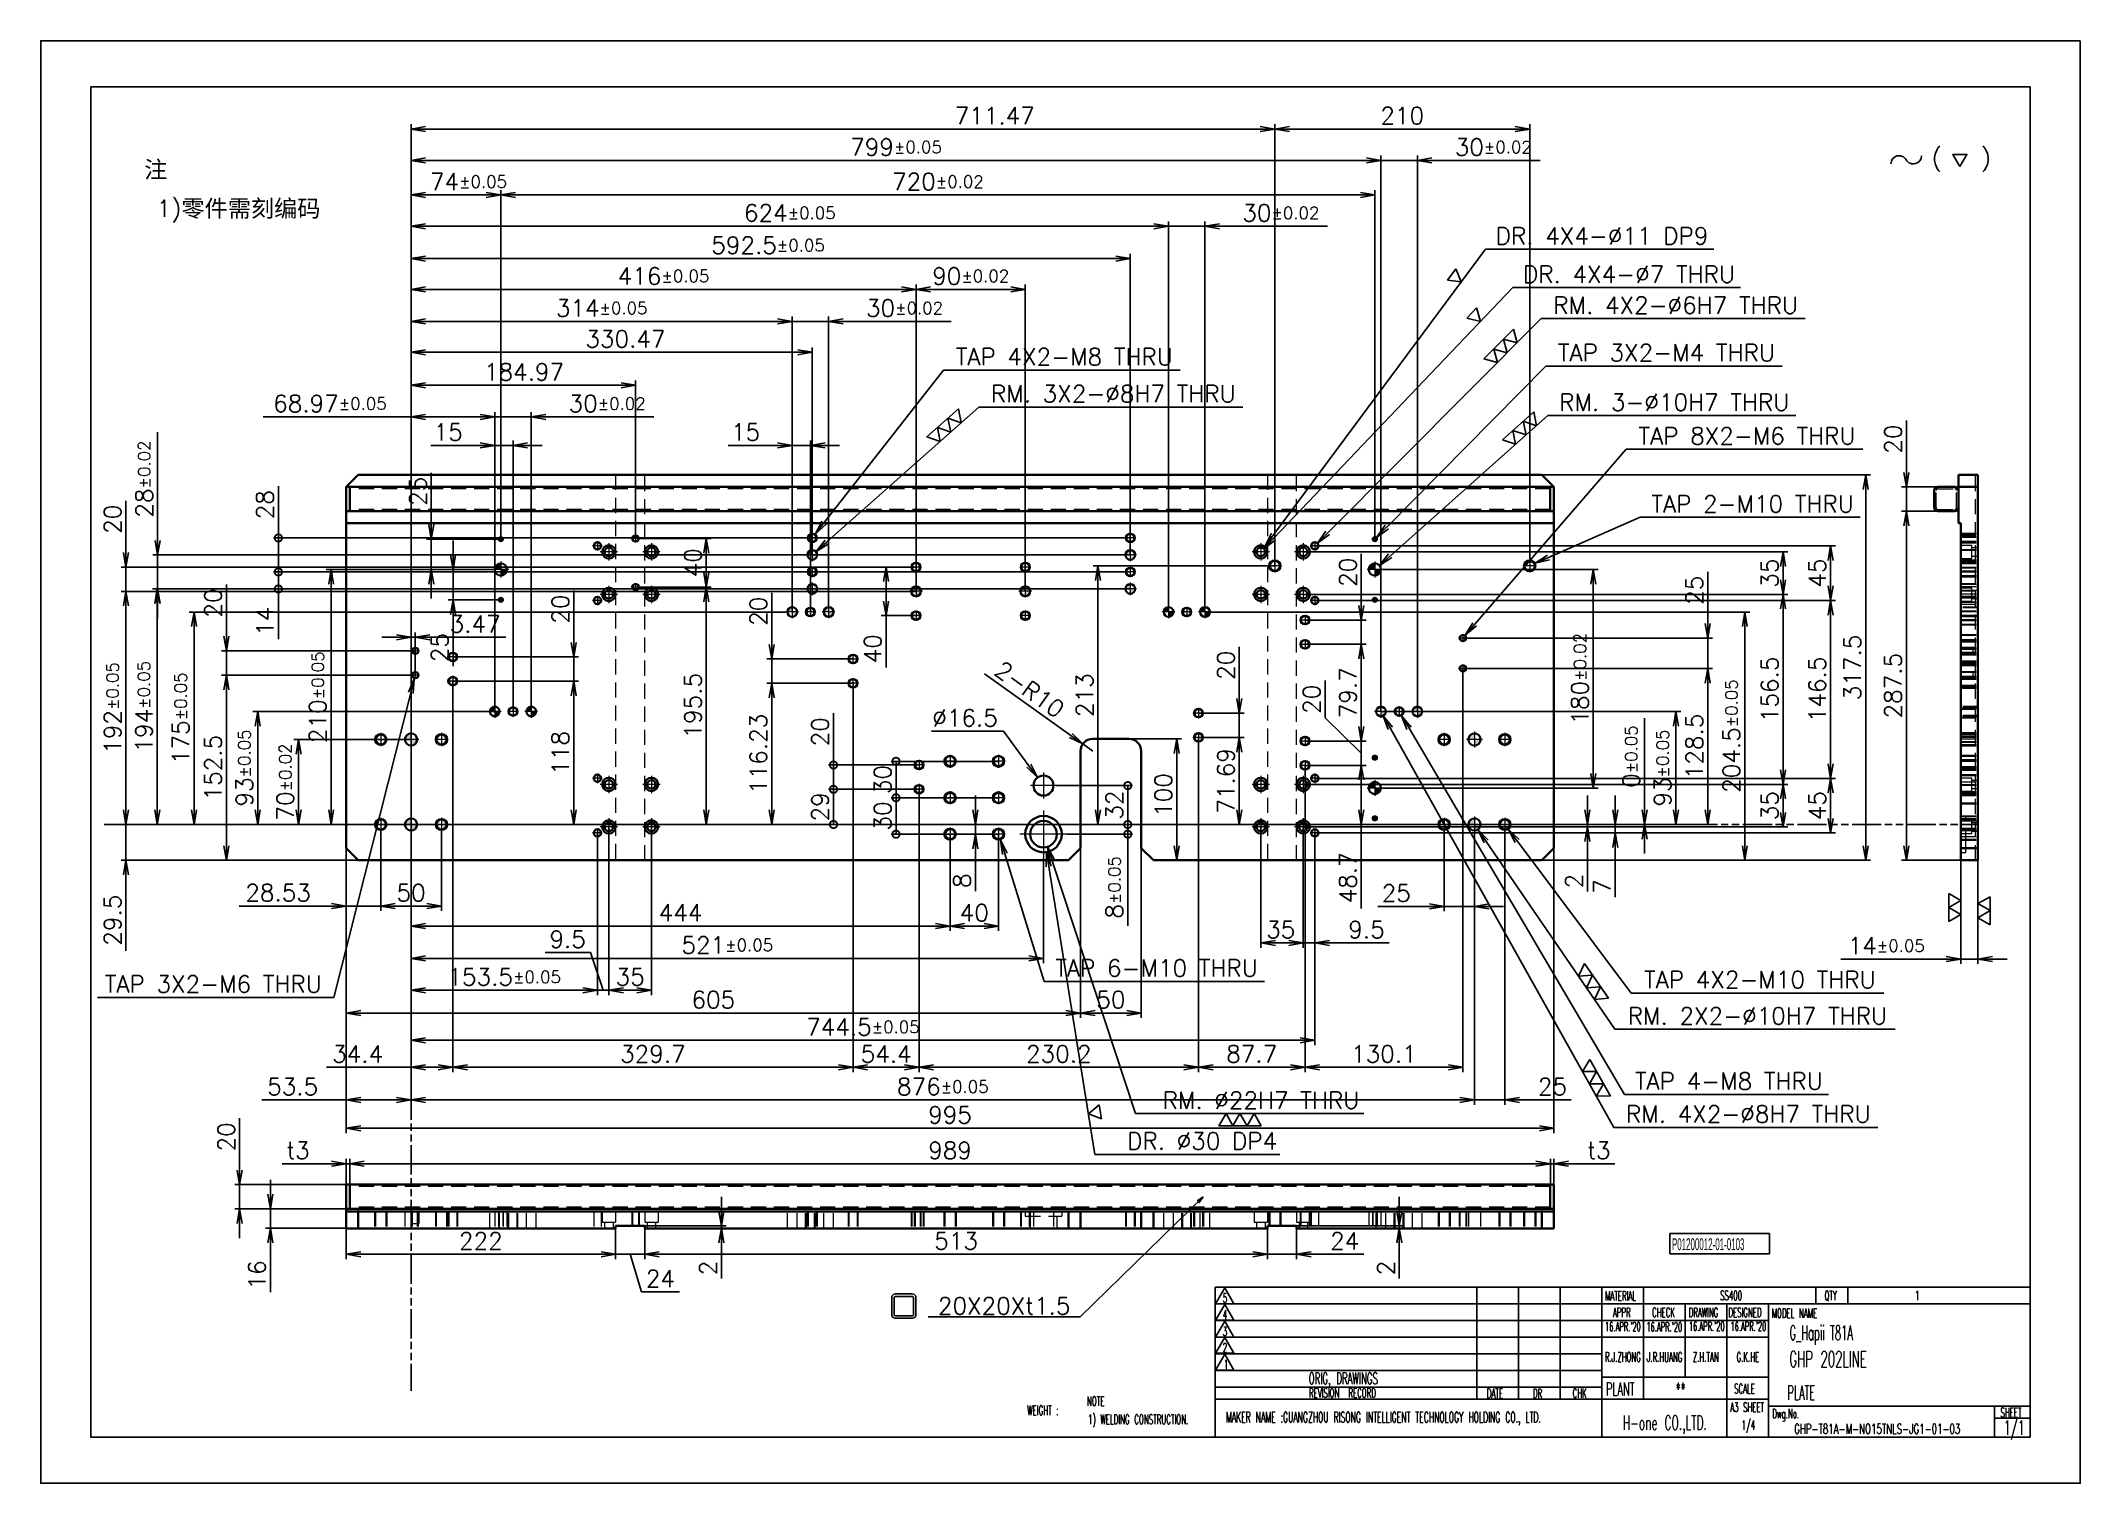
# Model space of a CAD drawing. Header units: millimetres. Extents: x -10155 to 20189, y -25550 to -22580.
# Drawn here: x -1167 to 513, y -25548 to -24360 of the extents above; entities that cross this region are included whole.
import ezdxf
from ezdxf.enums import TextEntityAlignment as Align

# ---------------------------------------------------------------- set-up
doc = ezdxf.new("R2010")
doc.units = ezdxf.units.MM
for name, pattern in [('AM_ISO09W050', [22.5, 12, -1.5, 3, -1.5, 3, -1.5]), ('CENTER-HOKUTO', [23, 20, -1, 1, -1]), ('HIDDEN-HOKUTO', [3.8, 2.5, -1.3])]:
    doc.linetypes.add(name, pattern=pattern)
doc.layers.add('AM_7', color=2, linetype='CENTER-HOKUTO', lineweight=30)
doc.layers.add('AM_HID', color=1, linetype='HIDDEN-HOKUTO', lineweight=25)
for name, color, linetype in [('SYMBOL', 7, 'Continuous'), ('title_frame', 7, 'Continuous'), ('word_dim', 253, 'Continuous')]:
    doc.layers.add(name, color=color, linetype=linetype)
doc.styles.add('MX_NOTE_STANDARD', font='txt.shx', dxfattribs={"bigfont": 'bigfont.shx'})
doc.styles.get("Standard").update_dxf_attribs({"font": 'romans.shx', "bigfont": 'bigfont.shx'})
doc.dimstyles.new('RS-1-4', dxfattribs={"dimscale": 4, "dimtxt": 3.5, "dimasz": 3, "dimexe": 1, "dimexo": 0, "dimgap": 1, "dimtad": 3, "dimdsep": 46, "dimtxsty": 'Standard', "dimblk1": 'OPEN', "dimblk2": 'OPEN', "dimsah": 1, "dimcen": 0, "dimclrd": 256, "dimclre": 256, "dimclrt": 3, "dimazin": 2, "dimtfac": 1, "dimtmove": 0, "dimatfit": 3, "dimldrblk": 'OPEN', "dimfxl": 0, "dimtolj": 1, "dimtzin": 0, "dimarcsym": 0})
doc.dimstyles.new('STANDARD1-2', dxfattribs={"dimscale": 2, "dimtxt": 3.5, "dimasz": 3, "dimexe": 1, "dimexo": 0, "dimgap": 1, "dimtad": 3, "dimdsep": 46, "dimtxsty": 'Standard', "dimblk1": 'OPEN', "dimblk2": 'OPEN', "dimsah": 1, "dimcen": 0, "dimclrd": 256, "dimclre": 256, "dimclrt": 3, "dimazin": 2, "dimtfac": 1, "dimtmove": 0, "dimatfit": 3, "dimldrblk": 'OPEN', "dimfxl": 0, "dimtolj": 1, "dimlwd": 25, "dimlwe": 25, "dimarcsym": 0})

msp = doc.modelspace()

# ---------------------------------------------------------------- texts
at = {"ltscale": 2, "char_height": 14, "attachment_point": 1}
for s, insert, width in [('{\\fSimSun|b0|i0|c134|p2;\\C3;注}', (-1081.645, -24458.562), 41.45877), ('{\\Fromans,bigfont|c134;\\C3;1)\\fSimSun|b0|i0|c134|p2;零件需刻编码}', (-1071.384, -24490.594), 387.62453)]:
    msp.add_mtext(s, dxfattribs=dict(at, insert=insert, width=width))
at = {"linetype": 'Continuous', "insert": (273.798, -25425.605), "char_height": 12, "width": 203.6, "attachment_point": 4}
msp.add_mtext('{\\W0.5;\\C3;G_Hapii T81A}', dxfattribs=at)
at = {"color": 3, "linetype": 'Continuous', "insert": (277.584, -25498.758), "char_height": 8, "width": 185.65687, "attachment_point": 1}
msp.add_mtext('{\\W0.65;GHP-T81A-M-NO15TNLS-JG1-01-03}', dxfattribs=at)
at = {"layer": 'title_frame', "color": 3, "style": 'MX_NOTE_STANDARD'}
for s, height, width, p in [('5', 7.519, 0.545, (-193.07, -25398.827)), ('MATERIAL', 7.7334, 0.545, (121.778, -25397.132)), ('SS400', 7.7334, 0.545, (216.582, -25396.796)), ('QTY', 7.7334, 0.545, (302.582, -25396.796)), ('1', 7.733, 0.545, (377.093, -25396.796)), ('4', 7.519, 0.545, (-193.07, -25412.458)), ("16.APR.'20", 7.6, 0.5341, (121.678, -25422.39)), ('APPR', 7.7334, 0.545, (128.16, -25410.739)), ("16.APR.'20", 7.6, 0.5341, (155.791, -25422.564)), ('CHECK', 7.7334, 0.545, (160.544, -25410.739)), ('DRAWING', 7.7334, 0.545, (190.622, -25410.739)), ("16.APR.'20", 7.6, 0.5341, (190.722, -25422.126)), ('DESIGNED', 7.7334, 0.545, (223.388, -25410.739)), ("16.APR.'20", 7.6, 0.5341, (225.022, -25422.126)), ('MODEL NAME', 7.7334, 0.545, (259.101, -25411.328)), ('3', 7.519, 0.545, (-193.07, -25426.294)), ('2', 7.519, 0.545, (-193.07, -25439.674)), ('1', 7.519, 0.545, (-192.285, -25453.51)), ('GHP 202LINE', 13.2, 0.5341, (273.644, -25451.881)), ('ORIG, DRAWINGS', 9.4519, 0.545, (-122.316, -25465.931)), ('PLANT', 10.7408, 0.545, (122.433, -25475.31)), ('**', 10.7408, 0.545, (179.861, -25475.31)), ('SCALE', 7.7334, 0.545, (228.091, -25473.547)), ('PLATE', 11.76, 0.5, (271.989, -25478.85)), ('WEIGHT :', 7.84, 0.545, (-354.227, -25491.391)), ('NOTE', 7.84, 0.545, (-304.995, -25483.859)), ('REVISION  RECORD', 7.73338, 0.545, (-122.116, -25477.056)), ('DATE', 7.7334, 0.545, (24.338, -25477.376)), ('DR', 7.7334, 0.545, (62.314, -25477.417)), ('CHK', 7.7334, 0.545, (95.021, -25477.286)), ('A3 SHEET', 7.7334, 0.545, (224.807, -25488.817)), ('SHEET', 7.7334, 0.545, (447.449, -25493.176)), ('1) WELDING CONSTRUCTION.', 7.84, 0.545, (-304.043, -25498.87)), ('MAKER NAME :GUANGZHOU RISONG INTELLIGENT TECHNOLOGY HOLDING CO., LTD.', 8.64, 0.5341, (-190.515, -25497.42)), ('H-one CO.,LTD.', 11.76, 0.545, (136.513, -25503.612)), ('1/4', 7.7334, 0.545, (234.214, -25503.535)), ('Dwg.No.', 7.7334, 0.545, (259.445, -25494.093)), ('1/1', 12, 0.5341, (450.316, -25507.782))]:
    msp.add_text(s, height=height, dxfattribs=dict(at, width=width)).set_placement(p)
at = {"layer": 'title_frame', "color": 3, "style": 'MX_NOTE_STANDARD', "width": 0.5341}
for s, p in [('R.J.ZHONG', (136.417, -25449.867)), ('J.R.HUANG', (170.797, -25449.953)), ('Z.H.TAN', (204.715, -25449.94)), ('G.K.HE', (239.397, -25449.953))]:
    msp.add_text(s, height=7.8912, dxfattribs=at).set_placement(p, align=Align.BOTTOM_CENTER)
at = {"layer": 'title_frame', "color": 3, "insert": (176.854, -25345.77), "char_height": 9.8, "width": 16.44281, "attachment_point": 1, "style": 'MX_NOTE_STANDARD'}
msp.add_mtext('{\\f3 of 9 Barcode|b0|i0|c0|p82;\\W0.5;P01200012-\\f3 of 9 Barcode|b0|i0|c134|p82;01-0103}', dxfattribs=at)
at = {"layer": 'word_dim', "color": 3, "ltscale": 2, "insert": (-318.583, -25408.499), "char_height": 14, "attachment_point": 9}
msp.add_mtext('20X20Xt1.5', dxfattribs=at)

# ---------------------------------------------------------------- blocks, each defined once
blk = doc.blocks.new('shiage0')
at = {"layer": 'word_dim', "color": 3, "linetype": 'Continuous'}
for centre, start, end in [((1.69, 0), 30, 180), ((4.61, 1.69), 210, 0)]:
    blk.add_arc(centre, 1.69, start, end, dxfattribs=at)
blk = doc.blocks.new('12')
at = {"layer": 'title_frame', "color": 3, "linetype": 'Continuous'}
blk.add_lwpolyline([(20.46, 3.03), (19.01, 5.53), (21.9, 5.53)], close=True, dxfattribs=at)
blk.add_blockref('shiage0', (6.23, 3.56), dxfattribs=at)
blk.add_text('(   )', height=3.5, dxfattribs=at).set_placement((14.64, 3.08))
blk = doc.blocks.new('_Open')
at = {"color": 0, "lineweight": -2}
for p, q in [((-1, 0.17), (0, 0)), ((-1, -0.17), (0, 0)), ((0, 0), (-1, 0))]:
    blk.add_line(p, q, dxfattribs=at)
blk = doc.blocks.new('*D208')
at = {"layer": 'DEFPOINTS', "color": 0, "linetype": 'Continuous', "ltscale": 2}
for p in [(-915.3, -25024.5), (79.7, -25024.5), (79.7, -25255.2)]:
    blk.add_point(p, dxfattribs=at)
at = {"layer": 'word_dim', "linetype": 'Continuous', "lineweight": -2, "ltscale": 2}
for p, q in [((-915.3, -25024.5), (-915.3, -25259.2)), ((79.7, -25024.5), (79.7, -25259.2)), ((-903.3, -25255.2), (67.7, -25255.2))]:
    blk.add_line(p, q, dxfattribs=at)
at = {"layer": 'word_dim', "linetype": 'Continuous', "lineweight": -2, "ltscale": 2, "xscale": 12, "yscale": 12, "zscale": 12, "rotation": 180}
blk.add_blockref('_Open', (-915.3, -25255.2), dxfattribs=at)
at = {"layer": 'word_dim', "linetype": 'Continuous', "lineweight": -2, "ltscale": 2, "xscale": 12, "yscale": 12, "zscale": 12}
blk.add_blockref('_Open', (79.7, -25255.2), dxfattribs=at)
at = {"layer": 'word_dim', "color": 3, "linetype": 'Continuous', "ltscale": 2, "insert": (-417.8, -25244.2), "char_height": 14, "attachment_point": 5}
blk.add_mtext('\\A1;995', dxfattribs=at)
blk = doc.blocks.new('*D209')
at = {"layer": 'DEFPOINTS', "color": 0, "linetype": 'Continuous', "ltscale": 2}
for p in [(69.7, -24717), (336.5, -24717), (69.7, -25034.5)]:
    blk.add_point(p, dxfattribs=at)
at = {"layer": 'word_dim', "linetype": 'Continuous', "lineweight": -2, "ltscale": 2}
for p, q in [((69.7, -24717), (340.5, -24717)), ((336.5, -25022.5), (336.5, -24729)), ((69.7, -25034.5), (340.5, -25034.5))]:
    blk.add_line(p, q, dxfattribs=at)
at = {"layer": 'word_dim', "linetype": 'Continuous', "lineweight": -2, "ltscale": 2, "xscale": 12, "yscale": 12, "zscale": 12}
for p, rotation in [((336.5, -24717), 90), ((336.5, -25034.5), 270)]:
    blk.add_blockref('_Open', p, dxfattribs=dict(at, rotation=rotation))
at = {"layer": 'word_dim', "color": 3, "linetype": 'Continuous', "ltscale": 2, "insert": (325.5, -24875.7), "char_height": 14, "attachment_point": 5, "rotation": 90}
blk.add_mtext('\\A1;317.5', dxfattribs=at)
blk = doc.blocks.new('*D210')
at = {"layer": 'DEFPOINTS', "color": 0, "linetype": 'Continuous', "ltscale": 2}
for p in [(414.9, -25034.5), (428.9, -25034.5), (428.9, -25115.9)]:
    blk.add_point(p, dxfattribs=at)
at = {"layer": 'word_dim', "linetype": 'Continuous', "lineweight": -2, "ltscale": 2}
for p, q in [((414.9, -25034.5), (414.9, -25119.9)), ((428.9, -25034.5), (428.9, -25119.9)), ((402.9, -25115.9), (315.9, -25115.9)), ((428.9, -25115.9), (414.9, -25115.9)), ((440.9, -25115.9), (452.9, -25115.9))]:
    blk.add_line(p, q, dxfattribs=at)
at = {"layer": 'word_dim', "linetype": 'Continuous', "lineweight": -2, "ltscale": 2, "xscale": 12, "yscale": 12, "zscale": 12}
blk.add_blockref('_Open', (414.9, -25115.9), dxfattribs=at)
at = {"layer": 'word_dim', "linetype": 'Continuous', "lineweight": -2, "ltscale": 2, "xscale": 12, "yscale": 12, "zscale": 12, "rotation": 180}
blk.add_blockref('_Open', (428.9, -25115.9), dxfattribs=at)
at = {"layer": 'word_dim', "color": 3, "linetype": 'Continuous', "ltscale": 2, "insert": (353.4, -25104.9), "char_height": 14, "attachment_point": 5}
blk.add_mtext('\\A1;14{\\H0.715x;%%p0.05}', dxfattribs=at)
blk = doc.blocks.new('shiage2')
at = {"layer": 'word_dim', "color": 3, "linetype": 'Continuous'}
for p, q in [((-1.44, 2.5), (4.33, 2.5)), ((0, 0), (-1.44, 2.5)), ((1.44, 2.5), (0, 0)), ((2.89, 0), (1.44, 2.5)), ((4.33, 2.5), (2.89, 0))]:
    blk.add_line(p, q, dxfattribs=at)
blk = doc.blocks.new('*D211')
at = {"layer": 'DEFPOINTS', "color": 0, "linetype": 'Continuous', "ltscale": 2}
for p in [(-915.3, -25024.5), (-310.3, -25024.5), (-310.3, -25160.3)]:
    blk.add_point(p, dxfattribs=at)
at = {"layer": 'word_dim', "linetype": 'Continuous', "lineweight": -2, "ltscale": 2}
for p, q in [((-915.3, -25024.5), (-915.3, -25164.3)), ((-310.3, -25024.5), (-310.3, -25164.3)), ((-903.3, -25160.3), (-322.3, -25160.3))]:
    blk.add_line(p, q, dxfattribs=at)
at = {"layer": 'word_dim', "linetype": 'Continuous', "lineweight": -2, "ltscale": 2, "xscale": 12, "yscale": 12, "zscale": 12, "rotation": 180}
blk.add_blockref('_Open', (-915.3, -25160.3), dxfattribs=at)
at = {"layer": 'word_dim', "linetype": 'Continuous', "lineweight": -2, "ltscale": 2, "xscale": 12, "yscale": 12, "zscale": 12}
blk.add_blockref('_Open', (-310.3, -25160.3), dxfattribs=at)
at = {"layer": 'word_dim', "color": 3, "linetype": 'Continuous', "ltscale": 2, "insert": (-612.8, -25149.3), "char_height": 14, "attachment_point": 5}
blk.add_mtext('\\A1;605', dxfattribs=at)
blk = doc.blocks.new('*D212')
at = {"layer": 'DEFPOINTS', "color": 0, "linetype": 'Continuous', "ltscale": 2}
for p in [(-310.3, -25024.5), (-260.3, -25024.5), (-260.3, -25160.3)]:
    blk.add_point(p, dxfattribs=at)
at = {"layer": 'word_dim', "linetype": 'Continuous', "lineweight": -2, "ltscale": 2}
for p, q in [((-310.3, -25024.5), (-310.3, -25164.3)), ((-260.3, -25024.5), (-260.3, -25164.3)), ((-298.3, -25160.3), (-272.3, -25160.3))]:
    blk.add_line(p, q, dxfattribs=at)
at = {"layer": 'word_dim', "linetype": 'Continuous', "lineweight": -2, "ltscale": 2, "xscale": 12, "yscale": 12, "zscale": 12, "rotation": 180}
blk.add_blockref('_Open', (-310.3, -25160.3), dxfattribs=at)
at = {"layer": 'word_dim', "linetype": 'Continuous', "lineweight": -2, "ltscale": 2, "xscale": 12, "yscale": 12, "zscale": 12}
blk.add_blockref('_Open', (-260.3, -25160.3), dxfattribs=at)
at = {"layer": 'word_dim', "color": 3, "linetype": 'Continuous', "ltscale": 2, "insert": (-285.3, -25149.3), "char_height": 14, "attachment_point": 5}
blk.add_mtext('\\A1;50', dxfattribs=at)
blk = doc.blocks.new('*D213')
at = {"layer": 'DEFPOINTS', "color": 0, "linetype": 'Continuous', "ltscale": 2}
for p in [(-270.3, -24934.5), (-231.1, -24934.5), (-250.3, -25034.5)]:
    blk.add_point(p, dxfattribs=at)
at = {"layer": 'word_dim', "linetype": 'Continuous', "lineweight": -2, "ltscale": 2}
for p, q in [((-270.3, -24934.5), (-227.1, -24934.5)), ((-231.1, -25022.5), (-231.1, -24946.5)), ((-250.3, -25034.5), (-227.1, -25034.5))]:
    blk.add_line(p, q, dxfattribs=at)
at = {"layer": 'word_dim', "linetype": 'Continuous', "lineweight": -2, "ltscale": 2, "xscale": 12, "yscale": 12, "zscale": 12}
for p, rotation in [((-231.1, -24934.5), 90), ((-231.1, -25034.5), 270)]:
    blk.add_blockref('_Open', p, dxfattribs=dict(at, rotation=rotation))
at = {"layer": 'word_dim', "color": 3, "linetype": 'Continuous', "ltscale": 2, "insert": (-242.1, -24980.7), "char_height": 14, "attachment_point": 5, "rotation": 90}
blk.add_mtext('\\A1;100', dxfattribs=at)
blk = doc.blocks.new('*D214')
at = {"layer": 'DEFPOINTS', "color": 0, "linetype": 'Continuous', "ltscale": 2}
for p in [(-445.8, -24564.3), (-445.8, -24813), (-861.8, -24935)]:
    blk.add_point(p, dxfattribs=at)
at = {"layer": 'word_dim', "linetype": 'Continuous', "lineweight": -2, "ltscale": 2}
for p, q in [((-861.8, -24935), (-861.8, -24560.3)), ((-445.8, -24813), (-445.8, -24560.3)), ((-849.8, -24564.3), (-457.8, -24564.3))]:
    blk.add_line(p, q, dxfattribs=at)
at = {"layer": 'word_dim', "linetype": 'Continuous', "lineweight": -2, "ltscale": 2, "xscale": 12, "yscale": 12, "zscale": 12, "rotation": 180}
blk.add_blockref('_Open', (-861.8, -24564.3), dxfattribs=at)
at = {"layer": 'word_dim', "linetype": 'Continuous', "lineweight": -2, "ltscale": 2, "xscale": 12, "yscale": 12, "zscale": 12}
blk.add_blockref('_Open', (-445.8, -24564.3), dxfattribs=at)
at = {"layer": 'word_dim', "color": 3, "linetype": 'Continuous', "ltscale": 2, "insert": (-653.8, -24553.3), "char_height": 14, "attachment_point": 5}
blk.add_mtext('\\A1;416{\\H0.715x;%%p0.05}', dxfattribs=at)
blk = doc.blocks.new('*D215')
at = {"layer": 'DEFPOINTS', "color": 0, "linetype": 'Continuous', "ltscale": 2}
for p in [(-355.8, -24564.3), (-445.8, -24813), (-355.8, -24813)]:
    blk.add_point(p, dxfattribs=at)
at = {"layer": 'word_dim', "linetype": 'Continuous', "lineweight": -2, "ltscale": 2}
for p, q in [((-445.8, -24813), (-445.8, -24560.3)), ((-355.8, -24813), (-355.8, -24560.3)), ((-433.8, -24564.3), (-367.8, -24564.3))]:
    blk.add_line(p, q, dxfattribs=at)
at = {"layer": 'word_dim', "linetype": 'Continuous', "lineweight": -2, "ltscale": 2, "xscale": 12, "yscale": 12, "zscale": 12, "rotation": 180}
blk.add_blockref('_Open', (-445.8, -24564.3), dxfattribs=at)
at = {"layer": 'word_dim', "linetype": 'Continuous', "lineweight": -2, "ltscale": 2, "xscale": 12, "yscale": 12, "zscale": 12}
blk.add_blockref('_Open', (-355.8, -24564.3), dxfattribs=at)
at = {"layer": 'word_dim', "color": 3, "linetype": 'Continuous', "ltscale": 2, "insert": (-400.8, -24553.3), "char_height": 14, "attachment_point": 5}
blk.add_mtext('\\A1;90{\\H0.715x;%%p0.02}', dxfattribs=at)
blk = doc.blocks.new('*D216')
at = {"layer": 'DEFPOINTS', "color": 0, "linetype": 'Continuous', "ltscale": 2}
for p in [(-861.8, -25005), (-1096.7, -25034.5), (-905.3, -25034.5)]:
    blk.add_point(p, dxfattribs=at)
at = {"layer": 'word_dim', "linetype": 'Continuous', "lineweight": -2, "ltscale": 2}
for p, q in [((-1096.7, -24993), (-1096.7, -24981)), ((-861.8, -25005), (-1100.7, -25005)), ((-1096.7, -25005), (-1096.7, -25034.5)), ((-905.3, -25034.5), (-1100.7, -25034.5)), ((-1096.7, -25046.5), (-1096.7, -25109.1))]:
    blk.add_line(p, q, dxfattribs=at)
at = {"layer": 'word_dim', "linetype": 'Continuous', "lineweight": -2, "ltscale": 2, "xscale": 12, "yscale": 12, "zscale": 12}
for p, rotation in [((-1096.7, -25005), 270), ((-1096.7, -25034.5), 90)]:
    blk.add_blockref('_Open', p, dxfattribs=dict(at, rotation=rotation))
at = {"layer": 'word_dim', "color": 3, "linetype": 'Continuous', "ltscale": 2, "insert": (-1107.7, -25083.8), "char_height": 14, "attachment_point": 5, "rotation": 90}
blk.add_mtext('\\A1;29.5', dxfattribs=at)
blk = doc.blocks.new('*D217')
at = {"layer": 'DEFPOINTS', "color": 0, "linetype": 'Continuous', "ltscale": 2}
for p in [(-861.8, -25011.5), (-915.3, -25024.5), (-861.8, -25231.9)]:
    blk.add_point(p, dxfattribs=at)
at = {"layer": 'word_dim', "linetype": 'Continuous', "lineweight": -2, "ltscale": 2}
for p, q in [((-861.8, -25011.5), (-861.8, -25235.9)), ((-915.3, -25024.5), (-915.3, -25235.9)), ((-915.3, -25231.9), (-984.7, -25231.9)), ((-873.8, -25231.9), (-903.3, -25231.9))]:
    blk.add_line(p, q, dxfattribs=at)
at = {"layer": 'word_dim', "linetype": 'Continuous', "lineweight": -2, "ltscale": 2, "xscale": 12, "yscale": 12, "zscale": 12, "rotation": 180}
blk.add_blockref('_Open', (-915.3, -25231.9), dxfattribs=at)
at = {"layer": 'word_dim', "linetype": 'Continuous', "lineweight": -2, "ltscale": 2, "xscale": 12, "yscale": 12, "zscale": 12}
blk.add_blockref('_Open', (-861.8, -25231.9), dxfattribs=at)
at = {"layer": 'word_dim', "color": 3, "linetype": 'Continuous', "ltscale": 2, "insert": (-959.3, -25220.9), "char_height": 14, "attachment_point": 5}
blk.add_mtext('\\A1;53.5', dxfattribs=at)
blk = doc.blocks.new('*D218')
at = {"layer": 'DEFPOINTS', "color": 0, "linetype": 'Continuous', "ltscale": 2}
for p in [(-861.8, -25011.5), (14.2, -25011.5), (14.2, -25231.9)]:
    blk.add_point(p, dxfattribs=at)
at = {"layer": 'word_dim', "linetype": 'Continuous', "lineweight": -2, "ltscale": 2}
for p, q in [((-861.8, -25011.5), (-861.8, -25235.9)), ((14.2, -25011.5), (14.2, -25235.9)), ((-849.8, -25231.9), (2.2, -25231.9))]:
    blk.add_line(p, q, dxfattribs=at)
at = {"layer": 'word_dim', "linetype": 'Continuous', "lineweight": -2, "ltscale": 2, "xscale": 12, "yscale": 12, "zscale": 12, "rotation": 180}
blk.add_blockref('_Open', (-861.8, -25231.9), dxfattribs=at)
at = {"layer": 'word_dim', "linetype": 'Continuous', "lineweight": -2, "ltscale": 2, "xscale": 12, "yscale": 12, "zscale": 12}
blk.add_blockref('_Open', (14.2, -25231.9), dxfattribs=at)
at = {"layer": 'word_dim', "color": 3, "linetype": 'Continuous', "ltscale": 2, "insert": (-423.8, -25220.9), "char_height": 14, "attachment_point": 5}
blk.add_mtext('\\A1;876{\\H0.715x;%%p0.05}', dxfattribs=at)
blk = doc.blocks.new('*D219')
at = {"layer": 'DEFPOINTS', "color": 0, "linetype": 'Continuous', "ltscale": 2}
for p in [(-954.4, -24935), (-861.8, -24935), (-861.8, -25005)]:
    blk.add_point(p, dxfattribs=at)
at = {"layer": 'word_dim', "linetype": 'Continuous', "lineweight": -2, "ltscale": 2}
for p, q in [((-861.8, -24935), (-958.4, -24935)), ((-954.4, -24993), (-954.4, -24947)), ((-861.8, -25005), (-958.4, -25005))]:
    blk.add_line(p, q, dxfattribs=at)
at = {"layer": 'word_dim', "linetype": 'Continuous', "lineweight": -2, "ltscale": 2, "xscale": 12, "yscale": 12, "zscale": 12}
for p, rotation in [((-954.4, -24935), 90), ((-954.4, -25005), 270)]:
    blk.add_blockref('_Open', p, dxfattribs=dict(at, rotation=rotation))
at = {"layer": 'word_dim', "color": 3, "linetype": 'Continuous', "ltscale": 2, "insert": (-965.4, -24970), "char_height": 14, "attachment_point": 5, "rotation": 90}
blk.add_mtext('\\A1;70{\\H0.715x;%%p0.02}', dxfattribs=at)
blk = doc.blocks.new('*D220')
at = {"layer": 'DEFPOINTS', "color": 0, "linetype": 'Continuous', "ltscale": 2}
for p in [(-861.8, -25005), (14.2, -25005), (154.3, -25005)]:
    blk.add_point(p, dxfattribs=at)
at = {"layer": 'word_dim', "linetype": 'Continuous', "lineweight": -2, "ltscale": 2}
for p, q in [((154.3, -24993), (154.3, -24917.3)), ((-861.8, -25005), (158.3, -25005)), ((14.2, -25005), (158.3, -25005)), ((154.3, -25017), (154.3, -25029))]:
    blk.add_line(p, q, dxfattribs=at)
at = {"layer": 'word_dim', "linetype": 'Continuous', "lineweight": -2, "ltscale": 2, "xscale": 12, "yscale": 12, "zscale": 12}
for rotation in [270, 90]:
    blk.add_blockref('_Open', (154.3, -25005), dxfattribs=dict(at, rotation=rotation))
at = {"layer": 'word_dim', "color": 3, "linetype": 'Continuous', "ltscale": 2, "insert": (143.3, -24949.1), "char_height": 14, "attachment_point": 5, "rotation": 90}
blk.add_mtext('\\A1;0{\\H0.715x;%%p0.05}', dxfattribs=at)
blk = doc.blocks.new('*D221')
at = {"layer": 'DEFPOINTS', "color": 0, "linetype": 'Continuous', "ltscale": 2}
for p in [(-886.8, -25010.4), (-915.3, -25024.5), (-886.8, -25072.2)]:
    blk.add_point(p, dxfattribs=at)
at = {"layer": 'word_dim', "linetype": 'Continuous', "lineweight": -2, "ltscale": 2}
for p, q in [((-886.8, -25010.4), (-886.8, -25076.2)), ((-915.3, -25024.5), (-915.3, -25076.2)), ((-927.3, -25072.2), (-1003.3, -25072.2)), ((-886.8, -25072.2), (-915.3, -25072.2)), ((-874.8, -25072.2), (-862.8, -25072.2))]:
    blk.add_line(p, q, dxfattribs=at)
at = {"layer": 'word_dim', "linetype": 'Continuous', "lineweight": -2, "ltscale": 2, "xscale": 12, "yscale": 12, "zscale": 12}
blk.add_blockref('_Open', (-915.3, -25072.2), dxfattribs=at)
at = {"layer": 'word_dim', "linetype": 'Continuous', "lineweight": -2, "ltscale": 2, "xscale": 12, "yscale": 12, "zscale": 12, "rotation": 180}
blk.add_blockref('_Open', (-886.8, -25072.2), dxfattribs=at)
at = {"layer": 'word_dim', "color": 3, "linetype": 'Continuous', "ltscale": 2, "insert": (-971.3, -25061.2), "char_height": 14, "attachment_point": 5}
blk.add_mtext('\\A1;28.53', dxfattribs=at)
blk = doc.blocks.new('*D222')
at = {"layer": 'DEFPOINTS', "color": 0, "linetype": 'Continuous', "ltscale": 2}
for p in [(-886.8, -25010.4), (-836.8, -25010.4), (-836.8, -25072.2)]:
    blk.add_point(p, dxfattribs=at)
at = {"layer": 'word_dim', "linetype": 'Continuous', "lineweight": -2, "ltscale": 2}
for p, q in [((-886.8, -25010.4), (-886.8, -25076.2)), ((-836.8, -25010.4), (-836.8, -25076.2)), ((-874.8, -25072.2), (-848.8, -25072.2))]:
    blk.add_line(p, q, dxfattribs=at)
at = {"layer": 'word_dim', "linetype": 'Continuous', "lineweight": -2, "ltscale": 2, "xscale": 12, "yscale": 12, "zscale": 12, "rotation": 180}
blk.add_blockref('_Open', (-886.8, -25072.2), dxfattribs=at)
at = {"layer": 'word_dim', "linetype": 'Continuous', "lineweight": -2, "ltscale": 2, "xscale": 12, "yscale": 12, "zscale": 12}
blk.add_blockref('_Open', (-836.8, -25072.2), dxfattribs=at)
at = {"layer": 'word_dim', "color": 3, "linetype": 'Continuous', "ltscale": 2, "insert": (-861.8, -25061.2), "char_height": 14, "attachment_point": 5}
blk.add_mtext('\\A1;50', dxfattribs=at)
blk = doc.blocks.new('*D223')
at = {"layer": 'DEFPOINTS', "color": 0, "linetype": 'Continuous', "ltscale": 2}
for p in [(-10.8, -25010.4), (14.2, -25011.5), (14.2, -25072.5)]:
    blk.add_point(p, dxfattribs=at)
at = {"layer": 'word_dim', "linetype": 'Continuous', "lineweight": -2, "ltscale": 2}
for p, q in [((-10.8, -25010.4), (-10.8, -25076.5)), ((14.2, -25011.5), (14.2, -25076.5)), ((-22.8, -25072.5), (-65.5, -25072.5)), ((14.2, -25072.5), (-10.8, -25072.5)), ((26.2, -25072.5), (38.2, -25072.5))]:
    blk.add_line(p, q, dxfattribs=at)
at = {"layer": 'word_dim', "linetype": 'Continuous', "lineweight": -2, "ltscale": 2, "xscale": 12, "yscale": 12, "zscale": 12}
blk.add_blockref('_Open', (-10.8, -25072.5), dxfattribs=at)
at = {"layer": 'word_dim', "linetype": 'Continuous', "lineweight": -2, "ltscale": 2, "xscale": 12, "yscale": 12, "zscale": 12, "rotation": 180}
blk.add_blockref('_Open', (14.2, -25072.5), dxfattribs=at)
at = {"layer": 'word_dim', "color": 3, "linetype": 'Continuous', "ltscale": 2, "insert": (-50.2, -25061.5), "char_height": 14, "attachment_point": 5}
blk.add_mtext('\\A1;25', dxfattribs=at)
blk = doc.blocks.new('*D224')
at = {"layer": 'DEFPOINTS', "color": 0, "linetype": 'Continuous', "ltscale": 2}
for p in [(14.2, -25011.5), (39.2, -25010.4), (39.2, -25231.9)]:
    blk.add_point(p, dxfattribs=at)
at = {"layer": 'word_dim', "linetype": 'Continuous', "lineweight": -2, "ltscale": 2}
for p, q in [((14.2, -25011.5), (14.2, -25235.9)), ((39.2, -25010.4), (39.2, -25235.9)), ((2.2, -25231.9), (-9.8, -25231.9)), ((14.2, -25231.9), (39.2, -25231.9)), ((51.2, -25231.9), (93.8, -25231.9))]:
    blk.add_line(p, q, dxfattribs=at)
at = {"layer": 'word_dim', "linetype": 'Continuous', "lineweight": -2, "ltscale": 2, "xscale": 12, "yscale": 12, "zscale": 12}
blk.add_blockref('_Open', (14.2, -25231.9), dxfattribs=at)
at = {"layer": 'word_dim', "linetype": 'Continuous', "lineweight": -2, "ltscale": 2, "xscale": 12, "yscale": 12, "zscale": 12, "rotation": 180}
blk.add_blockref('_Open', (39.2, -25231.9), dxfattribs=at)
at = {"layer": 'word_dim', "color": 3, "linetype": 'Continuous', "ltscale": 2, "insert": (78.5, -25220.9), "char_height": 14, "attachment_point": 5}
blk.add_mtext('\\A1;25', dxfattribs=at)
blk = doc.blocks.new('*D225')
at = {"layer": 'DEFPOINTS', "color": 0, "linetype": 'Continuous', "ltscale": 2}
for p in [(-1096.7, -24813), (-445.8, -24813), (-861.8, -25005)]:
    blk.add_point(p, dxfattribs=at)
at = {"layer": 'word_dim', "linetype": 'Continuous', "lineweight": -2, "ltscale": 2}
for p, q in [((-445.8, -24813), (-1100.7, -24813)), ((-1096.7, -24993), (-1096.7, -24825)), ((-861.8, -25005), (-1100.7, -25005))]:
    blk.add_line(p, q, dxfattribs=at)
at = {"layer": 'word_dim', "linetype": 'Continuous', "lineweight": -2, "ltscale": 2, "xscale": 12, "yscale": 12, "zscale": 12}
for p, rotation in [((-1096.7, -24813), 90), ((-1096.7, -25005), 270)]:
    blk.add_blockref('_Open', p, dxfattribs=dict(at, rotation=rotation))
at = {"layer": 'word_dim', "color": 3, "linetype": 'Continuous', "ltscale": 2, "insert": (-1107.7, -24909), "char_height": 14, "attachment_point": 5, "rotation": 90}
blk.add_mtext('\\A1;192{\\H0.715x;%%p0.05}', dxfattribs=at)
blk = doc.blocks.new('*D226')
at = {"layer": 'DEFPOINTS', "color": 0, "linetype": 'Continuous', "ltscale": 2}
for p in [(-988.1, -24912), (-792.8, -24912), (-861.8, -25005)]:
    blk.add_point(p, dxfattribs=at)
at = {"layer": 'word_dim', "linetype": 'Continuous', "lineweight": -2, "ltscale": 2}
for p, q in [((-792.8, -24912), (-992.1, -24912)), ((-988.1, -24993), (-988.1, -24924)), ((-861.8, -25005), (-992.1, -25005))]:
    blk.add_line(p, q, dxfattribs=at)
at = {"layer": 'word_dim', "linetype": 'Continuous', "lineweight": -2, "ltscale": 2, "xscale": 12, "yscale": 12, "zscale": 12}
for p, rotation in [((-988.1, -24912), 90), ((-988.1, -25005), 270)]:
    blk.add_blockref('_Open', p, dxfattribs=dict(at, rotation=rotation))
at = {"layer": 'word_dim', "color": 3, "linetype": 'Continuous', "ltscale": 2, "insert": (-999.1, -24958.5), "char_height": 14, "attachment_point": 5, "rotation": 90}
blk.add_mtext('\\A1;93{\\H0.715x;%%p0.05}', dxfattribs=at)
blk = doc.blocks.new('*D227')
at = {"layer": 'DEFPOINTS', "color": 0, "linetype": 'Continuous', "ltscale": 2}
for p in [(-1040.6, -24830), (-553, -24830), (-861.8, -25005)]:
    blk.add_point(p, dxfattribs=at)
at = {"layer": 'word_dim', "linetype": 'Continuous', "lineweight": -2, "ltscale": 2}
for p, q in [((-553, -24830), (-1044.6, -24830)), ((-1040.6, -24993), (-1040.6, -24842)), ((-861.8, -25005), (-1044.6, -25005))]:
    blk.add_line(p, q, dxfattribs=at)
at = {"layer": 'word_dim', "linetype": 'Continuous', "lineweight": -2, "ltscale": 2, "xscale": 12, "yscale": 12, "zscale": 12}
for p, rotation in [((-1040.6, -24830), 90), ((-1040.6, -25005), 270)]:
    blk.add_blockref('_Open', p, dxfattribs=dict(at, rotation=rotation))
at = {"layer": 'word_dim', "color": 3, "linetype": 'Continuous', "ltscale": 2, "insert": (-1051.6, -24917.5), "char_height": 14, "attachment_point": 5, "rotation": 90}
blk.add_mtext('\\A1;175{\\H0.715x;%%p0.05}', dxfattribs=at)
blk = doc.blocks.new('*D228')
at = {"layer": 'DEFPOINTS', "color": 0, "linetype": 'Continuous', "ltscale": 2}
for p in [(-547.8, -24590.7), (-547.8, -24830), (-861.8, -25000)]:
    blk.add_point(p, dxfattribs=at)
at = {"layer": 'word_dim', "linetype": 'Continuous', "lineweight": -2, "ltscale": 2}
for p, q in [((-861.8, -25000), (-861.8, -24586.7)), ((-849.8, -24590.7), (-559.8, -24590.7)), ((-547.8, -24830), (-547.8, -24586.7))]:
    blk.add_line(p, q, dxfattribs=at)
at = {"layer": 'word_dim', "linetype": 'Continuous', "lineweight": -2, "ltscale": 2, "xscale": 12, "yscale": 12, "zscale": 12, "rotation": 180}
blk.add_blockref('_Open', (-861.8, -24590.7), dxfattribs=at)
at = {"layer": 'word_dim', "linetype": 'Continuous', "lineweight": -2, "ltscale": 2, "xscale": 12, "yscale": 12, "zscale": 12}
blk.add_blockref('_Open', (-547.8, -24590.7), dxfattribs=at)
at = {"layer": 'word_dim', "color": 3, "linetype": 'Continuous', "ltscale": 2, "insert": (-704.8, -24579.7), "char_height": 14, "attachment_point": 5}
blk.add_mtext('\\A1;314{\\H0.715x;%%p0.05}', dxfattribs=at)
blk = doc.blocks.new('*D229')
at = {"layer": 'DEFPOINTS', "color": 0, "linetype": 'Continuous', "ltscale": 2}
for p in [(-517.8, -24590.7), (-547.8, -24824.8), (-517.8, -24824.8)]:
    blk.add_point(p, dxfattribs=at)
at = {"layer": 'word_dim', "linetype": 'Continuous', "lineweight": -2, "ltscale": 2}
for p, q in [((-559.8, -24590.7), (-571.8, -24590.7)), ((-547.8, -24824.8), (-547.8, -24586.7)), ((-547.8, -24590.7), (-517.8, -24590.7)), ((-517.8, -24824.8), (-517.8, -24586.7)), ((-505.8, -24590.7), (-416.8, -24590.7))]:
    blk.add_line(p, q, dxfattribs=at)
at = {"layer": 'word_dim', "linetype": 'Continuous', "lineweight": -2, "ltscale": 2, "xscale": 12, "yscale": 12, "zscale": 12}
blk.add_blockref('_Open', (-547.8, -24590.7), dxfattribs=at)
at = {"layer": 'word_dim', "linetype": 'Continuous', "lineweight": -2, "ltscale": 2, "xscale": 12, "yscale": 12, "zscale": 12, "rotation": 180}
blk.add_blockref('_Open', (-517.8, -24590.7), dxfattribs=at)
at = {"layer": 'word_dim', "color": 3, "linetype": 'Continuous', "ltscale": 2, "insert": (-455.3, -24579.7), "char_height": 14, "attachment_point": 5}
blk.add_mtext('\\A1;30{\\H0.715x;%%p0.02}', dxfattribs=at)
blk = doc.blocks.new('*D230')
at = {"layer": 'DEFPOINTS', "color": 0, "linetype": 'Continuous', "ltscale": 2}
for p in [(-861.8, -24669.3), (-792.8, -24912), (-861.8, -24935)]:
    blk.add_point(p, dxfattribs=at)
at = {"layer": 'word_dim', "linetype": 'Continuous', "lineweight": -2, "ltscale": 2}
for p, q in [((-861.8, -24669.3), (-983.5, -24669.3)), ((-861.8, -24935), (-861.8, -24665.3)), ((-804.8, -24669.3), (-849.8, -24669.3)), ((-792.8, -24912), (-792.8, -24665.3))]:
    blk.add_line(p, q, dxfattribs=at)
at = {"layer": 'word_dim', "linetype": 'Continuous', "lineweight": -2, "ltscale": 2, "xscale": 12, "yscale": 12, "zscale": 12, "rotation": 180}
blk.add_blockref('_Open', (-861.8, -24669.3), dxfattribs=at)
at = {"layer": 'word_dim', "linetype": 'Continuous', "lineweight": -2, "ltscale": 2, "xscale": 12, "yscale": 12, "zscale": 12}
blk.add_blockref('_Open', (-792.8, -24669.3), dxfattribs=at)
at = {"layer": 'word_dim', "color": 3, "linetype": 'Continuous', "ltscale": 2, "insert": (-928.6, -24658.3), "char_height": 14, "attachment_point": 5}
blk.add_mtext('\\A1;68.97{\\H0.715x;%%p0.05}', dxfattribs=at)
blk = doc.blocks.new('*D231')
at = {"layer": 'DEFPOINTS', "color": 0, "linetype": 'Continuous', "ltscale": 2}
for p in [(-762.8, -24669.3), (-792.8, -24912), (-762.8, -24912)]:
    blk.add_point(p, dxfattribs=at)
at = {"layer": 'word_dim', "linetype": 'Continuous', "lineweight": -2, "ltscale": 2}
for p, q in [((-804.8, -24669.3), (-816.8, -24669.3)), ((-792.8, -24912), (-792.8, -24665.3)), ((-792.8, -24669.3), (-762.8, -24669.3)), ((-762.8, -24912), (-762.8, -24665.3)), ((-750.8, -24669.3), (-661.8, -24669.3))]:
    blk.add_line(p, q, dxfattribs=at)
at = {"layer": 'word_dim', "linetype": 'Continuous', "lineweight": -2, "ltscale": 2, "xscale": 12, "yscale": 12, "zscale": 12}
blk.add_blockref('_Open', (-792.8, -24669.3), dxfattribs=at)
at = {"layer": 'word_dim', "linetype": 'Continuous', "lineweight": -2, "ltscale": 2, "xscale": 12, "yscale": 12, "zscale": 12, "rotation": 180}
blk.add_blockref('_Open', (-762.8, -24669.3), dxfattribs=at)
at = {"layer": 'word_dim', "color": 3, "linetype": 'Continuous', "ltscale": 2, "insert": (-700.3, -24658.3), "char_height": 14, "attachment_point": 5}
blk.add_mtext('\\A1;30{\\H0.715x;%%p0.02}', dxfattribs=at)
blk = doc.blocks.new('*D232')
at = {"layer": 'DEFPOINTS', "color": 0, "linetype": 'Continuous', "ltscale": 2}
for p in [(-1096.7, -24793), (-445.8, -24793), (-445.8, -24813)]:
    blk.add_point(p, dxfattribs=at)
at = {"layer": 'word_dim', "linetype": 'Continuous', "lineweight": -2, "ltscale": 2}
for p, q in [((-1096.7, -24781), (-1096.7, -24738.3)), ((-445.8, -24793), (-1100.7, -24793)), ((-1096.7, -24813), (-1096.7, -24793)), ((-445.8, -24813), (-1100.7, -24813)), ((-1096.7, -24825), (-1096.7, -24837))]:
    blk.add_line(p, q, dxfattribs=at)
at = {"layer": 'word_dim', "linetype": 'Continuous', "lineweight": -2, "ltscale": 2, "xscale": 12, "yscale": 12, "zscale": 12}
for p, rotation in [((-1096.7, -24793), 270), ((-1096.7, -24813), 90)]:
    blk.add_blockref('_Open', p, dxfattribs=dict(at, rotation=rotation))
at = {"layer": 'word_dim', "color": 3, "linetype": 'Continuous', "ltscale": 2, "insert": (-1107.7, -24753.6), "char_height": 14, "attachment_point": 5, "rotation": 90}
blk.add_mtext('\\A1;20', dxfattribs=at)
blk = doc.blocks.new('*D233')
at = {"layer": 'DEFPOINTS', "color": 0, "linetype": 'Continuous', "ltscale": 2}
for p in [(-445.8, -24793), (-470.5, -24833), (-445.8, -24833)]:
    blk.add_point(p, dxfattribs=at)
at = {"layer": 'word_dim', "linetype": 'Continuous', "lineweight": -2, "ltscale": 2}
for p, q in [((-445.8, -24793), (-474.5, -24793)), ((-470.5, -24805), (-470.5, -24821)), ((-445.8, -24833), (-474.5, -24833)), ((-470.5, -24833), (-470.5, -24875.6))]:
    blk.add_line(p, q, dxfattribs=at)
at = {"layer": 'word_dim', "linetype": 'Continuous', "lineweight": -2, "ltscale": 2, "xscale": 12, "yscale": 12, "zscale": 12}
for p, rotation in [((-470.5, -24793), 90), ((-470.5, -24833), 270)]:
    blk.add_blockref('_Open', p, dxfattribs=dict(at, rotation=rotation))
at = {"layer": 'word_dim', "color": 3, "linetype": 'Continuous', "ltscale": 2, "insert": (-481.5, -24860.3), "char_height": 14, "attachment_point": 5, "rotation": 90}
blk.add_mtext('\\A1;40', dxfattribs=at)
blk = doc.blocks.new('*D234')
at = {"layer": 'DEFPOINTS', "color": 0, "linetype": 'Continuous', "ltscale": 2}
for p in [(-792.8, -24692.8), (-792.8, -24912), (-777.8, -24912)]:
    blk.add_point(p, dxfattribs=at)
at = {"layer": 'word_dim', "linetype": 'Continuous', "lineweight": -2, "ltscale": 2}
for p, q in [((-804.8, -24692.8), (-845.5, -24692.8)), ((-792.8, -24912), (-792.8, -24688.8)), ((-777.8, -24692.8), (-792.8, -24692.8)), ((-777.8, -24912), (-777.8, -24688.8)), ((-765.8, -24692.8), (-753.8, -24692.8))]:
    blk.add_line(p, q, dxfattribs=at)
at = {"layer": 'word_dim', "linetype": 'Continuous', "lineweight": -2, "ltscale": 2, "xscale": 12, "yscale": 12, "zscale": 12}
blk.add_blockref('_Open', (-792.8, -24692.8), dxfattribs=at)
at = {"layer": 'word_dim', "linetype": 'Continuous', "lineweight": -2, "ltscale": 2, "xscale": 12, "yscale": 12, "zscale": 12, "rotation": 180}
blk.add_blockref('_Open', (-777.8, -24692.8), dxfattribs=at)
at = {"layer": 'word_dim', "color": 3, "linetype": 'Continuous', "ltscale": 2, "insert": (-831.2, -24681.8), "char_height": 14, "attachment_point": 5}
blk.add_mtext('\\A1;15', dxfattribs=at)
blk = doc.blocks.new('*D235')
at = {"layer": 'DEFPOINTS', "color": 0, "linetype": 'Continuous', "ltscale": 2}
for p in [(-547.8, -24692.8), (-547.8, -24830), (-532.8, -24830)]:
    blk.add_point(p, dxfattribs=at)
at = {"layer": 'word_dim', "linetype": 'Continuous', "lineweight": -2, "ltscale": 2}
for p, q in [((-559.8, -24692.8), (-600.5, -24692.8)), ((-547.8, -24830), (-547.8, -24688.8)), ((-532.8, -24692.8), (-547.8, -24692.8)), ((-532.8, -24830), (-532.8, -24688.8)), ((-520.8, -24692.8), (-508.8, -24692.8))]:
    blk.add_line(p, q, dxfattribs=at)
at = {"layer": 'word_dim', "linetype": 'Continuous', "lineweight": -2, "ltscale": 2, "xscale": 12, "yscale": 12, "zscale": 12}
blk.add_blockref('_Open', (-547.8, -24692.8), dxfattribs=at)
at = {"layer": 'word_dim', "linetype": 'Continuous', "lineweight": -2, "ltscale": 2, "xscale": 12, "yscale": 12, "zscale": 12, "rotation": 180}
blk.add_blockref('_Open', (-532.8, -24692.8), dxfattribs=at)
at = {"layer": 'word_dim', "color": 3, "linetype": 'Continuous', "ltscale": 2, "insert": (-586.2, -24681.8), "char_height": 14, "attachment_point": 5}
blk.add_mtext('\\A1;15', dxfattribs=at)
blk = doc.blocks.new('*D236')
at = {"layer": 'DEFPOINTS', "color": 0, "linetype": 'Continuous', "ltscale": 2}
for p in [(-531.3, -24616.1), (-531.3, -24783), (-861.8, -25005)]:
    blk.add_point(p, dxfattribs=at)
at = {"layer": 'word_dim', "linetype": 'Continuous', "lineweight": -2, "ltscale": 2}
for p, q in [((-861.8, -25005), (-861.8, -24612.1)), ((-849.8, -24616.1), (-543.3, -24616.1)), ((-531.3, -24783), (-531.3, -24612.1))]:
    blk.add_line(p, q, dxfattribs=at)
at = {"layer": 'word_dim', "linetype": 'Continuous', "lineweight": -2, "ltscale": 2, "xscale": 12, "yscale": 12, "zscale": 12, "rotation": 180}
blk.add_blockref('_Open', (-861.8, -24616.1), dxfattribs=at)
at = {"layer": 'word_dim', "linetype": 'Continuous', "lineweight": -2, "ltscale": 2, "xscale": 12, "yscale": 12, "zscale": 12}
blk.add_blockref('_Open', (-531.3, -24616.1), dxfattribs=at)
at = {"layer": 'word_dim', "color": 3, "linetype": 'Continuous', "ltscale": 2, "insert": (-685.2, -24605.1), "char_height": 14, "attachment_point": 5}
blk.add_mtext('\\A1;330.47', dxfattribs=at)
blk = doc.blocks.new('*D237')
at = {"layer": 'DEFPOINTS', "color": 0, "linetype": 'Continuous', "ltscale": 2}
for p in [(-861.8, -24538.9), (-269.3, -24783), (-861.8, -25005)]:
    blk.add_point(p, dxfattribs=at)
at = {"layer": 'word_dim', "linetype": 'Continuous', "lineweight": -2, "ltscale": 2}
for p, q in [((-861.8, -25005), (-861.8, -24534.9)), ((-281.3, -24538.9), (-849.8, -24538.9)), ((-269.3, -24783), (-269.3, -24534.9))]:
    blk.add_line(p, q, dxfattribs=at)
at = {"layer": 'word_dim', "linetype": 'Continuous', "lineweight": -2, "ltscale": 2, "xscale": 12, "yscale": 12, "zscale": 12, "rotation": 180}
blk.add_blockref('_Open', (-861.8, -24538.9), dxfattribs=at)
at = {"layer": 'word_dim', "linetype": 'Continuous', "lineweight": -2, "ltscale": 2, "xscale": 12, "yscale": 12, "zscale": 12}
blk.add_blockref('_Open', (-269.3, -24538.9), dxfattribs=at)
at = {"layer": 'word_dim', "color": 3, "linetype": 'Continuous', "ltscale": 2, "insert": (-567.7, -24527.9), "char_height": 14, "attachment_point": 5}
blk.add_mtext('\\A1;592.5{\\H0.715x;%%p0.05}', dxfattribs=at)
blk = doc.blocks.new('*D238')
at = {"layer": 'DEFPOINTS', "color": 0, "linetype": 'Continuous', "ltscale": 2}
for p in [(-1070.9, -24811), (-531.3, -24811), (-861.8, -25005)]:
    blk.add_point(p, dxfattribs=at)
at = {"layer": 'word_dim', "linetype": 'Continuous', "lineweight": -2, "ltscale": 2}
for p, q in [((-531.3, -24811), (-1074.9, -24811)), ((-1070.9, -24993), (-1070.9, -24823)), ((-861.8, -25005), (-1074.9, -25005))]:
    blk.add_line(p, q, dxfattribs=at)
at = {"layer": 'word_dim', "linetype": 'Continuous', "lineweight": -2, "ltscale": 2, "xscale": 12, "yscale": 12, "zscale": 12}
for p, rotation in [((-1070.9, -24811), 90), ((-1070.9, -25005), 270)]:
    blk.add_blockref('_Open', p, dxfattribs=dict(at, rotation=rotation))
at = {"layer": 'word_dim', "color": 3, "linetype": 'Continuous', "ltscale": 2, "insert": (-1081.9, -24908), "char_height": 14, "attachment_point": 5, "rotation": 90}
blk.add_mtext('\\A1;194{\\H0.715x;%%p0.05}', dxfattribs=at)
blk = doc.blocks.new('*D239')
at = {"layer": 'DEFPOINTS', "color": 0, "linetype": 'Continuous', "ltscale": 2}
for p in [(-1070.6, -24783), (-269.3, -24783), (-531.3, -24811)]:
    blk.add_point(p, dxfattribs=at)
at = {"layer": 'word_dim', "linetype": 'Continuous', "lineweight": -2, "ltscale": 2}
for p, q in [((-1070.6, -24771), (-1070.6, -24682)), ((-269.3, -24783), (-1074.6, -24783)), ((-1070.6, -24811), (-1070.6, -24783)), ((-531.3, -24811), (-1074.6, -24811)), ((-1070.6, -24823), (-1070.6, -24835))]:
    blk.add_line(p, q, dxfattribs=at)
at = {"layer": 'word_dim', "linetype": 'Continuous', "lineweight": -2, "ltscale": 2, "xscale": 12, "yscale": 12, "zscale": 12}
for p, rotation in [((-1070.6, -24783), 270), ((-1070.6, -24811), 90)]:
    blk.add_blockref('_Open', p, dxfattribs=dict(at, rotation=rotation))
at = {"layer": 'word_dim', "color": 3, "linetype": 'Continuous', "ltscale": 2, "insert": (-1081.6, -24720.5), "char_height": 14, "attachment_point": 5, "rotation": 90}
blk.add_mtext('\\A1;28{\\H0.715x;%%p0.02}', dxfattribs=at)
blk = doc.blocks.new('_DotSmall')
at = {"color": 0, "linetype": 'ByBlock', "const_width": 0.5}
blk.add_lwpolyline([(-0.0625, 0, 1), (0.0625, 0, 1)], format="xyb", close=True, dxfattribs=at)
blk = doc.blocks.new('*D240')
at = {"layer": 'DEFPOINTS', "color": 0, "linetype": 'Continuous', "ltscale": 2}
for p in [(-971.1, -24811), (-531.3, -24797), (-269.3, -24811)]:
    blk.add_point(p, dxfattribs=at)
at = {"layer": 'word_dim', "linetype": 'Continuous', "lineweight": -2, "ltscale": 2}
for p, q in [((-531.3, -24797), (-975.1, -24797)), ((-269.3, -24811), (-975.1, -24811)), ((-971.1, -24797), (-971.1, -24811)), ((-971.1, -24811), (-971.1, -24852.3))]:
    blk.add_line(p, q, dxfattribs=at)
at = {"layer": 'word_dim', "linetype": 'Continuous', "lineweight": -2, "ltscale": 2, "xscale": 12, "yscale": 12, "zscale": 12}
for p, rotation in [((-971.1, -24797), 90), ((-971.1, -24811), 270)]:
    blk.add_blockref('_DotSmall', p, dxfattribs=dict(at, rotation=rotation))
at = {"layer": 'word_dim', "color": 3, "linetype": 'Continuous', "ltscale": 2, "insert": (-982.1, -24837.6), "char_height": 14, "attachment_point": 5, "rotation": 90}
blk.add_mtext('\\A1;14', dxfattribs=at)
blk = doc.blocks.new('*D241')
at = {"layer": 'DEFPOINTS', "color": 0, "linetype": 'Continuous', "ltscale": 2}
for p in [(-971.1, -24769), (-269.3, -24769), (-269.3, -24797)]:
    blk.add_point(p, dxfattribs=at)
at = {"layer": 'word_dim', "linetype": 'Continuous', "lineweight": -2, "ltscale": 2}
for p, q in [((-971.1, -24769), (-971.1, -24726.3)), ((-269.3, -24769), (-975.1, -24769)), ((-971.1, -24797), (-971.1, -24769)), ((-269.3, -24797), (-975.1, -24797))]:
    blk.add_line(p, q, dxfattribs=at)
at = {"layer": 'word_dim', "linetype": 'Continuous', "lineweight": -2, "ltscale": 2, "xscale": 12, "yscale": 12, "zscale": 12}
for p, rotation in [((-971.1, -24769), 90), ((-971.1, -24797), 270)]:
    blk.add_blockref('_DotSmall', p, dxfattribs=dict(at, rotation=rotation))
at = {"layer": 'word_dim', "color": 3, "linetype": 'Continuous', "ltscale": 2, "insert": (-982.1, -24741.6), "char_height": 14, "attachment_point": 5, "rotation": 90}
blk.add_mtext('\\A1;28', dxfattribs=at)
blk = doc.blocks.new('*D242')
at = {"layer": 'DEFPOINTS', "color": 0, "linetype": 'Continuous', "ltscale": 2}
for p in [(-912.3, -25284.4), (-915.3, -25301.6), (-912.3, -25301.6)]:
    blk.add_point(p, dxfattribs=at)
at = {"layer": 'word_dim', "linetype": 'Continuous', "lineweight": -2, "ltscale": 2}
for p, q in [((-915.3, -25301.6), (-915.3, -25280.4)), ((-912.3, -25301.6), (-912.3, -25280.4)), ((-927.3, -25284.4), (-967.9, -25284.4)), ((-912.3, -25284.4), (-915.3, -25284.4)), ((-900.3, -25284.4), (-888.3, -25284.4))]:
    blk.add_line(p, q, dxfattribs=at)
at = {"layer": 'word_dim', "linetype": 'Continuous', "lineweight": -2, "ltscale": 2, "xscale": 12, "yscale": 12, "zscale": 12}
blk.add_blockref('_Open', (-915.3, -25284.4), dxfattribs=at)
at = {"layer": 'word_dim', "linetype": 'Continuous', "lineweight": -2, "ltscale": 2, "xscale": 12, "yscale": 12, "zscale": 12, "rotation": 180}
blk.add_blockref('_Open', (-912.3, -25284.4), dxfattribs=at)
at = {"layer": 'word_dim', "color": 3, "linetype": 'Continuous', "ltscale": 2, "insert": (-954.9, -25273.4), "char_height": 14, "attachment_point": 5}
blk.add_mtext('\\A1;t3', dxfattribs=at)
blk = doc.blocks.new('*D243')
at = {"layer": 'DEFPOINTS', "color": 0, "linetype": 'Continuous', "ltscale": 2}
for p in [(76.7, -25284.4), (-912.3, -25301.6), (76.7, -25301.6)]:
    blk.add_point(p, dxfattribs=at)
at = {"layer": 'word_dim', "linetype": 'Continuous', "lineweight": -2, "ltscale": 2}
for p, q in [((-912.3, -25301.6), (-912.3, -25280.4)), ((76.7, -25301.6), (76.7, -25280.4)), ((-900.3, -25284.4), (64.7, -25284.4))]:
    blk.add_line(p, q, dxfattribs=at)
at = {"layer": 'word_dim', "linetype": 'Continuous', "lineweight": -2, "ltscale": 2, "xscale": 12, "yscale": 12, "zscale": 12, "rotation": 180}
blk.add_blockref('_Open', (-912.3, -25284.4), dxfattribs=at)
at = {"layer": 'word_dim', "linetype": 'Continuous', "lineweight": -2, "ltscale": 2, "xscale": 12, "yscale": 12, "zscale": 12}
blk.add_blockref('_Open', (76.7, -25284.4), dxfattribs=at)
at = {"layer": 'word_dim', "color": 3, "linetype": 'Continuous', "ltscale": 2, "insert": (-417.8, -25273.4), "char_height": 14, "attachment_point": 5}
blk.add_mtext('\\A1;989', dxfattribs=at)
blk = doc.blocks.new('*D244')
at = {"layer": 'DEFPOINTS', "color": 0, "linetype": 'Continuous', "ltscale": 2}
for p in [(76.7, -25284.4), (76.7, -25301.6), (79.7, -25301.6)]:
    blk.add_point(p, dxfattribs=at)
at = {"layer": 'word_dim', "linetype": 'Continuous', "lineweight": -2, "ltscale": 2}
for p, q in [((76.7, -25301.6), (76.7, -25280.4)), ((79.7, -25301.6), (79.7, -25280.4)), ((64.7, -25284.4), (52.7, -25284.4)), ((76.7, -25284.4), (79.7, -25284.4)), ((91.7, -25284.4), (129.7, -25284.4))]:
    blk.add_line(p, q, dxfattribs=at)
at = {"layer": 'word_dim', "linetype": 'Continuous', "lineweight": -2, "ltscale": 2, "xscale": 12, "yscale": 12, "zscale": 12}
blk.add_blockref('_Open', (76.7, -25284.4), dxfattribs=at)
at = {"layer": 'word_dim', "linetype": 'Continuous', "lineweight": -2, "ltscale": 2, "xscale": 12, "yscale": 12, "zscale": 12, "rotation": 180}
blk.add_blockref('_Open', (79.7, -25284.4), dxfattribs=at)
at = {"layer": 'word_dim', "color": 3, "linetype": 'Continuous', "ltscale": 2, "insert": (116.7, -25273.4), "char_height": 14, "attachment_point": 5}
blk.add_mtext('\\A1;t3', dxfattribs=at)
blk = doc.blocks.new('*D245')
at = {"layer": 'DEFPOINTS', "color": 0, "linetype": 'Continuous', "ltscale": 2}
for p in [(370, -24747), (400, -24747), (414.9, -25034.5)]:
    blk.add_point(p, dxfattribs=at)
at = {"layer": 'word_dim', "linetype": 'Continuous', "lineweight": -2, "ltscale": 2}
for p, q in [((400, -24747), (366, -24747)), ((370, -25022.5), (370, -24759)), ((414.9, -25034.5), (366, -25034.5))]:
    blk.add_line(p, q, dxfattribs=at)
at = {"layer": 'word_dim', "linetype": 'Continuous', "lineweight": -2, "ltscale": 2, "xscale": 12, "yscale": 12, "zscale": 12}
for p, rotation in [((370, -24747), 90), ((370, -25034.5), 270)]:
    blk.add_blockref('_Open', p, dxfattribs=dict(at, rotation=rotation))
at = {"layer": 'word_dim', "color": 3, "linetype": 'Continuous', "ltscale": 2, "insert": (359, -24890.7), "char_height": 14, "attachment_point": 5, "rotation": 90}
blk.add_mtext('\\A1;287.5', dxfattribs=at)
blk = doc.blocks.new('*D246')
at = {"layer": 'DEFPOINTS', "color": 0, "linetype": 'Continuous', "ltscale": 2}
for p in [(370, -24727), (397.6, -24727), (397.6, -24747)]:
    blk.add_point(p, dxfattribs=at)
at = {"layer": 'word_dim', "linetype": 'Continuous', "lineweight": -2, "ltscale": 2}
for p, q in [((370, -24715), (370, -24672.3)), ((397.6, -24727), (366, -24727)), ((370, -24747), (370, -24727)), ((397.6, -24747), (366, -24747)), ((370, -24759), (370, -24771))]:
    blk.add_line(p, q, dxfattribs=at)
at = {"layer": 'word_dim', "linetype": 'Continuous', "lineweight": -2, "ltscale": 2, "xscale": 12, "yscale": 12, "zscale": 12}
for p, rotation in [((370, -24727), 270), ((370, -24747), 90)]:
    blk.add_blockref('_Open', p, dxfattribs=dict(at, rotation=rotation))
at = {"layer": 'word_dim', "color": 3, "linetype": 'Continuous', "ltscale": 2, "insert": (359, -24687.6), "char_height": 14, "attachment_point": 5, "rotation": 90}
blk.add_mtext('\\A1;20', dxfattribs=at)
blk = doc.blocks.new('*D247')
at = {"layer": 'DEFPOINTS', "color": 0, "linetype": 'Continuous', "ltscale": 2}
for p in [(-915.3, -25301.6), (-1003, -25321.6), (-915.3, -25321.6)]:
    blk.add_point(p, dxfattribs=at)
at = {"layer": 'word_dim', "linetype": 'Continuous', "lineweight": -2, "ltscale": 2}
for p, q in [((-1003, -25289.6), (-1003, -25247)), ((-915.3, -25301.6), (-1007, -25301.6)), ((-1003, -25321.6), (-1003, -25301.6)), ((-915.3, -25321.6), (-1007, -25321.6)), ((-1003, -25333.6), (-1003, -25345.6))]:
    blk.add_line(p, q, dxfattribs=at)
at = {"layer": 'word_dim', "linetype": 'Continuous', "lineweight": -2, "ltscale": 2, "xscale": 12, "yscale": 12, "zscale": 12}
for p, rotation in [((-1003, -25301.6), 270), ((-1003, -25321.6), 90)]:
    blk.add_blockref('_Open', p, dxfattribs=dict(at, rotation=rotation))
at = {"layer": 'word_dim', "color": 3, "linetype": 'Continuous', "ltscale": 2, "insert": (-1014, -25262.3), "char_height": 14, "attachment_point": 5, "rotation": 90}
blk.add_mtext('\\A1;20', dxfattribs=at)
blk = doc.blocks.new('*D248')
at = {"layer": 'DEFPOINTS', "color": 0, "linetype": 'Continuous', "ltscale": 2}
for p in [(-915.3, -25321.6), (-977.7, -25337.6), (-915.3, -25337.6)]:
    blk.add_point(p, dxfattribs=at)
at = {"layer": 'word_dim', "linetype": 'Continuous', "lineweight": -2, "ltscale": 2}
for p, q in [((-977.7, -25309.6), (-977.7, -25297.6)), ((-915.3, -25321.6), (-981.7, -25321.6)), ((-977.7, -25321.6), (-977.7, -25337.6)), ((-915.3, -25337.6), (-981.7, -25337.6)), ((-977.7, -25349.6), (-977.7, -25390.3))]:
    blk.add_line(p, q, dxfattribs=at)
at = {"layer": 'word_dim', "linetype": 'Continuous', "lineweight": -2, "ltscale": 2, "xscale": 12, "yscale": 12, "zscale": 12}
for p, rotation in [((-977.7, -25321.6), 270), ((-977.7, -25337.6), 90)]:
    blk.add_blockref('_Open', p, dxfattribs=dict(at, rotation=rotation))
at = {"layer": 'word_dim', "color": 3, "linetype": 'Continuous', "ltscale": 2, "insert": (-988.7, -25376), "char_height": 14, "attachment_point": 5, "rotation": 90}
blk.add_mtext('\\A1;16', dxfattribs=at)
blk = doc.blocks.new('*D249')
at = {"layer": 'DEFPOINTS', "color": 0, "linetype": 'Continuous', "ltscale": 2}
for p in [(-1013.9, -24882), (-858.3, -24882), (-905.3, -25034.5)]:
    blk.add_point(p, dxfattribs=at)
at = {"layer": 'word_dim', "linetype": 'Continuous', "lineweight": -2, "ltscale": 2}
for p, q in [((-858.3, -24882), (-1017.9, -24882)), ((-1013.9, -25022.5), (-1013.9, -24894)), ((-905.3, -25034.5), (-1017.9, -25034.5))]:
    blk.add_line(p, q, dxfattribs=at)
at = {"layer": 'word_dim', "linetype": 'Continuous', "lineweight": -2, "ltscale": 2, "xscale": 12, "yscale": 12, "zscale": 12}
for p, rotation in [((-1013.9, -24882), 90), ((-1013.9, -25034.5), 270)]:
    blk.add_blockref('_Open', p, dxfattribs=dict(at, rotation=rotation))
at = {"layer": 'word_dim', "color": 3, "linetype": 'Continuous', "ltscale": 2, "insert": (-1024.9, -24958.2), "char_height": 14, "attachment_point": 5, "rotation": 90}
blk.add_mtext('\\A1;152.5', dxfattribs=at)
blk = doc.blocks.new('*D250')
at = {"layer": 'DEFPOINTS', "color": 0, "linetype": 'Continuous', "ltscale": 2}
for p in [(-1013.9, -24862), (-858.3, -24862), (-858.3, -24882)]:
    blk.add_point(p, dxfattribs=at)
at = {"layer": 'word_dim', "linetype": 'Continuous', "lineweight": -2, "ltscale": 2}
for p, q in [((-1013.9, -24850), (-1013.9, -24807.3)), ((-858.3, -24862), (-1017.9, -24862)), ((-1013.9, -24882), (-1013.9, -24862)), ((-858.3, -24882), (-1017.9, -24882)), ((-1013.9, -24894), (-1013.9, -24906))]:
    blk.add_line(p, q, dxfattribs=at)
at = {"layer": 'word_dim', "linetype": 'Continuous', "lineweight": -2, "ltscale": 2, "xscale": 12, "yscale": 12, "zscale": 12}
for p, rotation in [((-1013.9, -24862), 270), ((-1013.9, -24882), 90)]:
    blk.add_blockref('_Open', p, dxfattribs=dict(at, rotation=rotation))
at = {"layer": 'word_dim', "color": 3, "linetype": 'Continuous', "ltscale": 2, "insert": (-1024.9, -24822.6), "char_height": 14, "attachment_point": 5, "rotation": 90}
blk.add_mtext('\\A1;20', dxfattribs=at)
blk = doc.blocks.new('*D251')
at = {"layer": 'DEFPOINTS', "color": 0, "linetype": 'Continuous', "ltscale": 2}
for p in [(-858.3, -24850.8), (-858.3, -24882), (-861.8, -24935)]:
    blk.add_point(p, dxfattribs=at)
at = {"layer": 'word_dim', "linetype": 'Continuous', "lineweight": -2, "ltscale": 2}
for p, q in [((-861.8, -24935), (-861.8, -24846.8)), ((-858.3, -24882), (-858.3, -24846.8)), ((-873.8, -24850.8), (-885.8, -24850.8)), ((-861.8, -24850.8), (-858.3, -24850.8)), ((-846.3, -24850.8), (-783.7, -24850.8))]:
    blk.add_line(p, q, dxfattribs=at)
at = {"layer": 'word_dim', "linetype": 'Continuous', "lineweight": -2, "ltscale": 2, "xscale": 12, "yscale": 12, "zscale": 12}
blk.add_blockref('_Open', (-861.8, -24850.8), dxfattribs=at)
at = {"layer": 'word_dim', "linetype": 'Continuous', "lineweight": -2, "ltscale": 2, "xscale": 12, "yscale": 12, "zscale": 12, "rotation": 180}
blk.add_blockref('_Open', (-858.3, -24850.8), dxfattribs=at)
at = {"layer": 'word_dim', "color": 3, "linetype": 'Continuous', "ltscale": 2, "insert": (-809, -24839.8), "char_height": 14, "attachment_point": 5}
blk.add_mtext('\\A1;3.47', dxfattribs=at)
blk = doc.blocks.new('*D252')
at = {"layer": 'DEFPOINTS', "color": 0, "linetype": 'Continuous', "ltscale": 2}
for p in [(-827.4, -24887), (-727.8, -24887), (-861.8, -25005)]:
    blk.add_point(p, dxfattribs=at)
at = {"layer": 'word_dim', "linetype": 'Continuous', "lineweight": -2, "ltscale": 2}
for p, q in [((-827.4, -24887), (-723.8, -24887)), ((-727.8, -24993), (-727.8, -24899)), ((-861.8, -25005), (-723.8, -25005))]:
    blk.add_line(p, q, dxfattribs=at)
at = {"layer": 'word_dim', "linetype": 'Continuous', "lineweight": -2, "ltscale": 2, "xscale": 12, "yscale": 12, "zscale": 12}
for p, rotation in [((-727.8, -24887), 90), ((-727.8, -25005), 270)]:
    blk.add_blockref('_Open', p, dxfattribs=dict(at, rotation=rotation))
at = {"layer": 'word_dim', "color": 3, "linetype": 'Continuous', "ltscale": 2, "insert": (-738.8, -24946), "char_height": 14, "attachment_point": 5, "rotation": 90}
blk.add_mtext('\\A1;118', dxfattribs=at)
blk = doc.blocks.new('*D253')
at = {"layer": 'DEFPOINTS', "color": 0, "linetype": 'Continuous', "ltscale": 2}
for p in [(-827.4, -24867), (-727.8, -24867), (-827.4, -24887)]:
    blk.add_point(p, dxfattribs=at)
at = {"layer": 'word_dim', "linetype": 'Continuous', "lineweight": -2, "ltscale": 2}
for p, q in [((-727.8, -24855), (-727.8, -24812.3)), ((-827.4, -24867), (-723.8, -24867)), ((-727.8, -24887), (-727.8, -24867)), ((-827.4, -24887), (-723.8, -24887)), ((-727.8, -24899), (-727.8, -24911))]:
    blk.add_line(p, q, dxfattribs=at)
at = {"layer": 'word_dim', "linetype": 'Continuous', "lineweight": -2, "ltscale": 2, "xscale": 12, "yscale": 12, "zscale": 12}
for p, rotation in [((-727.8, -24867), 270), ((-727.8, -24887), 90)]:
    blk.add_blockref('_Open', p, dxfattribs=dict(at, rotation=rotation))
at = {"layer": 'word_dim', "color": 3, "linetype": 'Continuous', "ltscale": 2, "insert": (-738.8, -24827.6), "char_height": 14, "attachment_point": 5, "rotation": 90}
blk.add_mtext('\\A1;20', dxfattribs=at)
blk = doc.blocks.new('*D254')
at = {"layer": 'DEFPOINTS', "color": 0, "linetype": 'Continuous', "ltscale": 2}
for p in [(-827.4, -24887), (-861.8, -25005), (-827.4, -25205)]:
    blk.add_point(p, dxfattribs=at)
at = {"layer": 'word_dim', "linetype": 'Continuous', "lineweight": -2, "ltscale": 2}
for p, q in [((-827.4, -24887), (-827.4, -25209)), ((-861.8, -25005), (-861.8, -25209)), ((-861.8, -25205), (-931.5, -25205)), ((-839.4, -25205), (-849.8, -25205))]:
    blk.add_line(p, q, dxfattribs=at)
at = {"layer": 'word_dim', "linetype": 'Continuous', "lineweight": -2, "ltscale": 2, "xscale": 12, "yscale": 12, "zscale": 12, "rotation": 180}
blk.add_blockref('_Open', (-861.8, -25205), dxfattribs=at)
at = {"layer": 'word_dim', "linetype": 'Continuous', "lineweight": -2, "ltscale": 2, "xscale": 12, "yscale": 12, "zscale": 12}
blk.add_blockref('_Open', (-827.4, -25205), dxfattribs=at)
at = {"layer": 'word_dim', "color": 3, "linetype": 'Continuous', "ltscale": 2, "insert": (-905.8, -25194), "char_height": 14, "attachment_point": 5}
blk.add_mtext('\\A1;34.4', dxfattribs=at)
blk = doc.blocks.new('*D255')
at = {"layer": 'DEFPOINTS', "color": 0, "linetype": 'Continuous', "ltscale": 2}
for p in [(-827.4, -24887), (-497.7, -24888.7), (-497.7, -25205)]:
    blk.add_point(p, dxfattribs=at)
at = {"layer": 'word_dim', "linetype": 'Continuous', "lineweight": -2, "ltscale": 2}
for p, q in [((-827.4, -24887), (-827.4, -25209)), ((-497.7, -24888.7), (-497.7, -25209)), ((-815.4, -25205), (-509.7, -25205))]:
    blk.add_line(p, q, dxfattribs=at)
at = {"layer": 'word_dim', "linetype": 'Continuous', "lineweight": -2, "ltscale": 2, "xscale": 12, "yscale": 12, "zscale": 12, "rotation": 180}
blk.add_blockref('_Open', (-827.4, -25205), dxfattribs=at)
at = {"layer": 'word_dim', "linetype": 'Continuous', "lineweight": -2, "ltscale": 2, "xscale": 12, "yscale": 12, "zscale": 12}
blk.add_blockref('_Open', (-497.7, -25205), dxfattribs=at)
at = {"layer": 'word_dim', "color": 3, "linetype": 'Continuous', "ltscale": 2, "insert": (-662.6, -25194), "char_height": 14, "attachment_point": 5}
blk.add_mtext('\\A1;329.7', dxfattribs=at)
blk = doc.blocks.new('*D256')
at = {"layer": 'DEFPOINTS', "color": 0, "linetype": 'Continuous', "ltscale": 2}
for p in [(-497.7, -24888.7), (-443.3, -24976), (-443.3, -25205)]:
    blk.add_point(p, dxfattribs=at)
at = {"layer": 'word_dim', "linetype": 'Continuous', "lineweight": -2, "ltscale": 2}
for p, q in [((-497.7, -24888.7), (-497.7, -25209)), ((-443.3, -24976), (-443.3, -25209)), ((-485.7, -25205), (-455.3, -25205))]:
    blk.add_line(p, q, dxfattribs=at)
at = {"layer": 'word_dim', "linetype": 'Continuous', "lineweight": -2, "ltscale": 2, "xscale": 12, "yscale": 12, "zscale": 12, "rotation": 180}
blk.add_blockref('_Open', (-497.7, -25205), dxfattribs=at)
at = {"layer": 'word_dim', "linetype": 'Continuous', "lineweight": -2, "ltscale": 2, "xscale": 12, "yscale": 12, "zscale": 12}
blk.add_blockref('_Open', (-443.3, -25205), dxfattribs=at)
at = {"layer": 'word_dim', "color": 3, "linetype": 'Continuous', "ltscale": 2, "insert": (-470.4, -25194), "char_height": 14, "attachment_point": 5}
blk.add_mtext('\\A1;54.4', dxfattribs=at)
blk = doc.blocks.new('*D257')
at = {"layer": 'DEFPOINTS', "color": 0, "linetype": 'Continuous', "ltscale": 2}
for p in [(-213.1, -24933.3), (-443.3, -24976), (-213.1, -25205)]:
    blk.add_point(p, dxfattribs=at)
at = {"layer": 'word_dim', "linetype": 'Continuous', "lineweight": -2, "ltscale": 2}
for p, q in [((-213.1, -24933.3), (-213.1, -25209)), ((-443.3, -24976), (-443.3, -25209)), ((-431.3, -25205), (-225.1, -25205))]:
    blk.add_line(p, q, dxfattribs=at)
at = {"layer": 'word_dim', "linetype": 'Continuous', "lineweight": -2, "ltscale": 2, "xscale": 12, "yscale": 12, "zscale": 12, "rotation": 180}
blk.add_blockref('_Open', (-443.3, -25205), dxfattribs=at)
at = {"layer": 'word_dim', "linetype": 'Continuous', "lineweight": -2, "ltscale": 2, "xscale": 12, "yscale": 12, "zscale": 12}
blk.add_blockref('_Open', (-213.1, -25205), dxfattribs=at)
at = {"layer": 'word_dim', "color": 3, "linetype": 'Continuous', "ltscale": 2, "insert": (-328.2, -25194), "char_height": 14, "attachment_point": 5}
blk.add_mtext('\\A1;230.2', dxfattribs=at)
blk = doc.blocks.new('*D258')
at = {"layer": 'DEFPOINTS', "color": 0, "linetype": 'Continuous', "ltscale": 2}
for p in [(-213.1, -24933.3), (-125.4, -24956.3), (-125.4, -25205)]:
    blk.add_point(p, dxfattribs=at)
at = {"layer": 'word_dim', "linetype": 'Continuous', "lineweight": -2, "ltscale": 2}
for p, q in [((-213.1, -24933.3), (-213.1, -25209)), ((-125.4, -24956.3), (-125.4, -25209)), ((-201.1, -25205), (-137.4, -25205))]:
    blk.add_line(p, q, dxfattribs=at)
at = {"layer": 'word_dim', "linetype": 'Continuous', "lineweight": -2, "ltscale": 2, "xscale": 12, "yscale": 12, "zscale": 12, "rotation": 180}
blk.add_blockref('_Open', (-213.1, -25205), dxfattribs=at)
at = {"layer": 'word_dim', "linetype": 'Continuous', "lineweight": -2, "ltscale": 2, "xscale": 12, "yscale": 12, "zscale": 12}
blk.add_blockref('_Open', (-125.4, -25205), dxfattribs=at)
at = {"layer": 'word_dim', "color": 3, "linetype": 'Continuous', "ltscale": 2, "insert": (-169.3, -25194), "char_height": 14, "attachment_point": 5}
blk.add_mtext('\\A1;87.7', dxfattribs=at)
blk = doc.blocks.new('*D259')
at = {"layer": 'DEFPOINTS', "color": 0, "linetype": 'Continuous', "ltscale": 2}
for p in [(4.7, -24876.5), (-125.4, -24956.3), (4.7, -25205)]:
    blk.add_point(p, dxfattribs=at)
at = {"layer": 'word_dim', "linetype": 'Continuous', "lineweight": -2, "ltscale": 2}
for p, q in [((4.7, -24876.5), (4.7, -25209)), ((-125.4, -24956.3), (-125.4, -25209)), ((-113.4, -25205), (-7.3, -25205))]:
    blk.add_line(p, q, dxfattribs=at)
at = {"layer": 'word_dim', "linetype": 'Continuous', "lineweight": -2, "ltscale": 2, "xscale": 12, "yscale": 12, "zscale": 12, "rotation": 180}
blk.add_blockref('_Open', (-125.4, -25205), dxfattribs=at)
at = {"layer": 'word_dim', "linetype": 'Continuous', "lineweight": -2, "ltscale": 2, "xscale": 12, "yscale": 12, "zscale": 12}
blk.add_blockref('_Open', (4.7, -25205), dxfattribs=at)
at = {"layer": 'word_dim', "color": 3, "linetype": 'Continuous', "ltscale": 2, "insert": (-60.4, -25194), "char_height": 14, "attachment_point": 5}
blk.add_mtext('\\A1;130.1', dxfattribs=at)
blk = doc.blocks.new('*D260')
at = {"layer": 'DEFPOINTS', "color": 0, "linetype": 'Continuous', "ltscale": 2}
for p in [(-564.7, -24888.7), (-497.7, -24888.7), (-543.6, -25005)]:
    blk.add_point(p, dxfattribs=at)
at = {"layer": 'word_dim', "linetype": 'Continuous', "lineweight": -2, "ltscale": 2}
for p, q in [((-497.7, -24888.7), (-568.7, -24888.7)), ((-564.7, -24993), (-564.7, -24900.7)), ((-543.6, -25005), (-568.7, -25005))]:
    blk.add_line(p, q, dxfattribs=at)
at = {"layer": 'word_dim', "linetype": 'Continuous', "lineweight": -2, "ltscale": 2, "xscale": 12, "yscale": 12, "zscale": 12}
for p, rotation in [((-564.7, -24888.7), 90), ((-564.7, -25005), 270)]:
    blk.add_blockref('_Open', p, dxfattribs=dict(at, rotation=rotation))
at = {"layer": 'word_dim', "color": 3, "linetype": 'Continuous', "ltscale": 2, "insert": (-575.7, -24946.8), "char_height": 14, "attachment_point": 5, "rotation": 90}
blk.add_mtext('\\A1;116.23', dxfattribs=at)
blk = doc.blocks.new('*D261')
at = {"layer": 'DEFPOINTS', "color": 0, "linetype": 'Continuous', "ltscale": 2}
for p in [(-564.7, -24868.7), (-497.7, -24868.7), (-497.7, -24888.7)]:
    blk.add_point(p, dxfattribs=at)
at = {"layer": 'word_dim', "linetype": 'Continuous', "lineweight": -2, "ltscale": 2}
for p, q in [((-564.7, -24856.7), (-564.7, -24814.1)), ((-497.7, -24868.7), (-568.7, -24868.7)), ((-564.7, -24888.7), (-564.7, -24868.7)), ((-497.7, -24888.7), (-568.7, -24888.7)), ((-564.7, -24900.7), (-564.7, -24912.7))]:
    blk.add_line(p, q, dxfattribs=at)
at = {"layer": 'word_dim', "linetype": 'Continuous', "lineweight": -2, "ltscale": 2, "xscale": 12, "yscale": 12, "zscale": 12}
for p, rotation in [((-564.7, -24868.7), 270), ((-564.7, -24888.7), 90)]:
    blk.add_blockref('_Open', p, dxfattribs=dict(at, rotation=rotation))
at = {"layer": 'word_dim', "color": 3, "linetype": 'Continuous', "ltscale": 2, "insert": (-575.7, -24829.4), "char_height": 14, "attachment_point": 5, "rotation": 90}
blk.add_mtext('\\A1;20', dxfattribs=at)
blk = doc.blocks.new('*D262')
at = {"layer": 'DEFPOINTS', "color": 0, "linetype": 'Continuous', "ltscale": 2}
for p in [(-513.8, -24976), (-443.3, -24976), (-469.8, -25005)]:
    blk.add_point(p, dxfattribs=at)
at = {"layer": 'word_dim', "linetype": 'Continuous', "lineweight": -2, "ltscale": 2}
for p, q in [((-443.3, -24976), (-517.8, -24976)), ((-513.8, -25005), (-513.8, -24976)), ((-469.8, -25005), (-517.8, -25005))]:
    blk.add_line(p, q, dxfattribs=at)
at = {"layer": 'word_dim', "linetype": 'Continuous', "lineweight": -2, "ltscale": 2, "xscale": 12, "yscale": 12, "zscale": 12}
for p, rotation in [((-513.8, -24976), 90), ((-513.8, -25005), 270)]:
    blk.add_blockref('_DotSmall', p, dxfattribs=dict(at, rotation=rotation))
at = {"layer": 'word_dim', "color": 3, "linetype": 'Continuous', "ltscale": 2, "insert": (-524.8, -24990.5), "char_height": 14, "attachment_point": 5, "rotation": 90}
blk.add_mtext('\\A1;29', dxfattribs=at)
blk = doc.blocks.new('*D263')
at = {"layer": 'DEFPOINTS', "color": 0, "linetype": 'Continuous', "ltscale": 2}
for p in [(-513.8, -24956), (-443.3, -24956), (-443.3, -24976)]:
    blk.add_point(p, dxfattribs=at)
at = {"layer": 'word_dim', "linetype": 'Continuous', "lineweight": -2, "ltscale": 2}
for p, q in [((-513.8, -24956), (-513.8, -24913.3)), ((-443.3, -24956), (-517.8, -24956)), ((-513.8, -24976), (-513.8, -24956)), ((-443.3, -24976), (-517.8, -24976))]:
    blk.add_line(p, q, dxfattribs=at)
at = {"layer": 'word_dim', "linetype": 'Continuous', "lineweight": -2, "ltscale": 2, "xscale": 12, "yscale": 12, "zscale": 12}
for p, rotation in [((-513.8, -24956), 90), ((-513.8, -24976), 270)]:
    blk.add_blockref('_DotSmall', p, dxfattribs=dict(at, rotation=rotation))
at = {"layer": 'word_dim', "color": 3, "linetype": 'Continuous', "ltscale": 2, "insert": (-524.8, -24928.6), "char_height": 14, "attachment_point": 5, "rotation": 90}
blk.add_mtext('\\A1;20', dxfattribs=at)
blk = doc.blocks.new('*D264')
at = {"layer": 'DEFPOINTS', "color": 0, "linetype": 'Continuous', "ltscale": 2}
for p in [(-213.1, -24933.3), (-179.6, -24933.3), (-201.7, -25005)]:
    blk.add_point(p, dxfattribs=at)
at = {"layer": 'word_dim', "linetype": 'Continuous', "lineweight": -2, "ltscale": 2}
for p, q in [((-213.1, -24933.3), (-175.6, -24933.3)), ((-179.6, -24993), (-179.6, -24945.3)), ((-201.7, -25005), (-175.6, -25005))]:
    blk.add_line(p, q, dxfattribs=at)
at = {"layer": 'word_dim', "linetype": 'Continuous', "lineweight": -2, "ltscale": 2, "xscale": 12, "yscale": 12, "zscale": 12}
for p, rotation in [((-179.6, -24933.3), 90), ((-179.6, -25005), 270)]:
    blk.add_blockref('_Open', p, dxfattribs=dict(at, rotation=rotation))
at = {"layer": 'word_dim', "color": 3, "linetype": 'Continuous', "ltscale": 2, "insert": (-190.6, -24969.1), "char_height": 14, "attachment_point": 5, "rotation": 90}
blk.add_mtext('\\A1;71.69', dxfattribs=at)
blk = doc.blocks.new('*D265')
at = {"layer": 'DEFPOINTS', "color": 0, "linetype": 'Continuous', "ltscale": 2}
for p in [(-213.1, -24913.3), (-179.6, -24913.3), (-213.1, -24933.3)]:
    blk.add_point(p, dxfattribs=at)
at = {"layer": 'word_dim', "linetype": 'Continuous', "lineweight": -2, "ltscale": 2}
for p, q in [((-179.6, -24901.3), (-179.6, -24858.6)), ((-213.1, -24913.3), (-175.6, -24913.3)), ((-179.6, -24933.3), (-179.6, -24913.3)), ((-213.1, -24933.3), (-175.6, -24933.3)), ((-179.6, -24945.3), (-179.6, -24957.3))]:
    blk.add_line(p, q, dxfattribs=at)
at = {"layer": 'word_dim', "linetype": 'Continuous', "lineweight": -2, "ltscale": 2, "xscale": 12, "yscale": 12, "zscale": 12}
for p, rotation in [((-179.6, -24913.3), 270), ((-179.6, -24933.3), 90)]:
    blk.add_blockref('_Open', p, dxfattribs=dict(at, rotation=rotation))
at = {"layer": 'word_dim', "color": 3, "linetype": 'Continuous', "ltscale": 2, "insert": (-190.6, -24873.9), "char_height": 14, "attachment_point": 5, "rotation": 90}
blk.add_mtext('\\A1;20', dxfattribs=at)
blk = doc.blocks.new('*D266')
at = {"layer": 'DEFPOINTS', "color": 0, "linetype": 'Continuous', "ltscale": 2}
for p in [(-125.4, -24956.3), (-79.1, -24956.3), (-97.4, -25005)]:
    blk.add_point(p, dxfattribs=at)
at = {"layer": 'word_dim', "linetype": 'Continuous', "lineweight": -2, "ltscale": 2}
for p, q in [((-125.4, -24956.3), (-75.1, -24956.3)), ((-79.1, -24968.3), (-79.1, -24993)), ((-97.4, -25005), (-75.1, -25005)), ((-79.1, -25005), (-79.1, -25074.3))]:
    blk.add_line(p, q, dxfattribs=at)
at = {"layer": 'word_dim', "linetype": 'Continuous', "lineweight": -2, "ltscale": 2, "xscale": 12, "yscale": 12, "zscale": 12}
for p, rotation in [((-79.1, -24956.3), 90), ((-79.1, -25005), 270)]:
    blk.add_blockref('_Open', p, dxfattribs=dict(at, rotation=rotation))
at = {"layer": 'word_dim', "color": 3, "linetype": 'Continuous', "ltscale": 2, "insert": (-90.1, -25049), "char_height": 14, "attachment_point": 5, "rotation": 90}
blk.add_mtext('\\A1;48.7', dxfattribs=at)
blk = doc.blocks.new('*D267')
at = {"layer": 'DEFPOINTS', "color": 0, "linetype": 'Continuous', "ltscale": 2}
for p in [(-125.4, -24936.3), (-79.1, -24936.3), (-125.4, -24956.3)]:
    blk.add_point(p, dxfattribs=at)
at = {"layer": 'word_dim', "linetype": 'Continuous', "lineweight": -2, "ltscale": 2}
for p, q in [((-108.9, -24917.2), (-108.9, -24886.5)), ((-79.1, -24924.3), (-79.1, -24912.3)), ((-79.1, -24946.3), (-108.9, -24917.2)), ((-125.4, -24936.3), (-75.1, -24936.3)), ((-79.1, -24956.3), (-79.1, -24936.3)), ((-79.1, -24956.3), (-79.1, -24936.3)), ((-125.4, -24956.3), (-75.1, -24956.3)), ((-79.1, -24968.3), (-79.1, -24980.3))]:
    blk.add_line(p, q, dxfattribs=at)
at = {"layer": 'word_dim', "linetype": 'Continuous', "lineweight": -2, "ltscale": 2, "xscale": 12, "yscale": 12, "zscale": 12}
for p, rotation in [((-79.1, -24936.3), 270), ((-79.1, -24956.3), 90)]:
    blk.add_blockref('_Open', p, dxfattribs=dict(at, rotation=rotation))
at = {"layer": 'word_dim', "color": 3, "linetype": 'Continuous', "ltscale": 2, "insert": (-119.9, -24901.9), "char_height": 14, "attachment_point": 5, "rotation": 90}
blk.add_mtext('\\A1;20', dxfattribs=at)
blk = doc.blocks.new('*D268')
at = {"layer": 'DEFPOINTS', "color": 0, "linetype": 'Continuous', "ltscale": 2}
for p in [(-125.4, -24856.6), (-79.1, -24856.6), (-125.4, -24936.3)]:
    blk.add_point(p, dxfattribs=at)
at = {"layer": 'word_dim', "linetype": 'Continuous', "lineweight": -2, "ltscale": 2}
for p, q in [((-125.4, -24856.6), (-75.1, -24856.6)), ((-79.1, -24924.3), (-79.1, -24868.6)), ((-125.4, -24936.3), (-75.1, -24936.3))]:
    blk.add_line(p, q, dxfattribs=at)
at = {"layer": 'word_dim', "linetype": 'Continuous', "lineweight": -2, "ltscale": 2, "xscale": 12, "yscale": 12, "zscale": 12}
for p, rotation in [((-79.1, -24856.6), 90), ((-79.1, -24936.3), 270)]:
    blk.add_blockref('_Open', p, dxfattribs=dict(at, rotation=rotation))
at = {"layer": 'word_dim', "color": 3, "linetype": 'Continuous', "ltscale": 2, "insert": (-90.1, -24896.5), "char_height": 14, "attachment_point": 5, "rotation": 90}
blk.add_mtext('\\A1;79.7', dxfattribs=at)
blk = doc.blocks.new('*D269')
at = {"layer": 'DEFPOINTS', "color": 0, "linetype": 'Continuous', "ltscale": 2}
for p in [(-125.4, -24836.6), (-79.1, -24836.6), (-125.4, -24856.6)]:
    blk.add_point(p, dxfattribs=at)
at = {"layer": 'word_dim', "linetype": 'Continuous', "lineweight": -2, "ltscale": 2}
for p, q in [((-79.1, -24824.6), (-79.1, -24782)), ((-125.4, -24836.6), (-75.1, -24836.6)), ((-79.1, -24856.6), (-79.1, -24836.6)), ((-125.4, -24856.6), (-75.1, -24856.6)), ((-79.1, -24868.6), (-79.1, -24880.6))]:
    blk.add_line(p, q, dxfattribs=at)
at = {"layer": 'word_dim', "linetype": 'Continuous', "lineweight": -2, "ltscale": 2, "xscale": 12, "yscale": 12, "zscale": 12}
for p, rotation in [((-79.1, -24836.6), 270), ((-79.1, -24856.6), 90)]:
    blk.add_blockref('_Open', p, dxfattribs=dict(at, rotation=rotation))
at = {"layer": 'word_dim', "color": 3, "linetype": 'Continuous', "ltscale": 2, "insert": (-90.1, -24797.3), "char_height": 14, "attachment_point": 5, "rotation": 90}
blk.add_mtext('\\A1;20', dxfattribs=at)
blk = doc.blocks.new('*D270')
at = {"layer": 'DEFPOINTS', "color": 0, "linetype": 'Continuous', "ltscale": 2}
for p in [(4.7, -24876.5), (206.4, -24876.5), (164.7, -25005)]:
    blk.add_point(p, dxfattribs=at)
at = {"layer": 'word_dim', "linetype": 'Continuous', "lineweight": -2, "ltscale": 2}
for p, q in [((4.7, -24876.5), (210.4, -24876.5)), ((206.4, -24993), (206.4, -24888.5)), ((164.7, -25005), (210.4, -25005))]:
    blk.add_line(p, q, dxfattribs=at)
at = {"layer": 'word_dim', "linetype": 'Continuous', "lineweight": -2, "ltscale": 2, "xscale": 12, "yscale": 12, "zscale": 12}
for p, rotation in [((206.4, -24876.5), 90), ((206.4, -25005), 270)]:
    blk.add_blockref('_Open', p, dxfattribs=dict(at, rotation=rotation))
at = {"layer": 'word_dim', "color": 3, "linetype": 'Continuous', "ltscale": 2, "insert": (195.4, -24940.7), "char_height": 14, "attachment_point": 5, "rotation": 90}
blk.add_mtext('\\A1;128.5', dxfattribs=at)
blk = doc.blocks.new('*D271')
at = {"layer": 'DEFPOINTS', "color": 0, "linetype": 'Continuous', "ltscale": 2}
for p in [(4.7, -24851.5), (206.4, -24851.5), (4.7, -24876.5)]:
    blk.add_point(p, dxfattribs=at)
at = {"layer": 'word_dim', "linetype": 'Continuous', "lineweight": -2, "ltscale": 2}
for p, q in [((206.4, -24839.5), (206.4, -24796.8)), ((4.7, -24851.5), (210.4, -24851.5)), ((206.4, -24876.5), (206.4, -24851.5)), ((4.7, -24876.5), (210.4, -24876.5)), ((206.4, -24888.5), (206.4, -24900.5))]:
    blk.add_line(p, q, dxfattribs=at)
at = {"layer": 'word_dim', "linetype": 'Continuous', "lineweight": -2, "ltscale": 2, "xscale": 12, "yscale": 12, "zscale": 12}
for p, rotation in [((206.4, -24851.5), 270), ((206.4, -24876.5), 90)]:
    blk.add_blockref('_Open', p, dxfattribs=dict(at, rotation=rotation))
at = {"layer": 'word_dim', "color": 3, "linetype": 'Continuous', "ltscale": 2, "insert": (195.4, -24812.1), "char_height": 14, "attachment_point": 5, "rotation": 90}
blk.add_mtext('\\A1;25', dxfattribs=at)
blk = doc.blocks.new('*D272')
at = {"layer": 'DEFPOINTS', "color": 0, "linetype": 'Continuous', "ltscale": 2}
for p in [(-202.6, -24830), (236.9, -24830), (69.7, -25034.5)]:
    blk.add_point(p, dxfattribs=at)
at = {"layer": 'word_dim', "linetype": 'Continuous', "lineweight": -2, "ltscale": 2}
for p, q in [((-202.6, -24830), (240.9, -24830)), ((236.9, -25022.5), (236.9, -24842)), ((69.7, -25034.5), (240.9, -25034.5))]:
    blk.add_line(p, q, dxfattribs=at)
at = {"layer": 'word_dim', "linetype": 'Continuous', "lineweight": -2, "ltscale": 2, "xscale": 12, "yscale": 12, "zscale": 12}
for p, rotation in [((236.9, -24830), 90), ((236.9, -25034.5), 270)]:
    blk.add_blockref('_Open', p, dxfattribs=dict(at, rotation=rotation))
at = {"layer": 'word_dim', "color": 3, "linetype": 'Continuous', "ltscale": 2, "insert": (225.9, -24932.2), "char_height": 14, "attachment_point": 5, "rotation": 90}
blk.add_mtext('\\A1;204.5{\\H0.715x;%%p0.05}', dxfattribs=at)
blk = doc.blocks.new('*D273')
at = {"layer": 'DEFPOINTS', "color": 0, "linetype": 'Continuous', "ltscale": 2}
for p in [(-237.8, -24512.3), (-237.8, -24824.8), (-861.8, -25005)]:
    blk.add_point(p, dxfattribs=at)
at = {"layer": 'word_dim', "linetype": 'Continuous', "lineweight": -2, "ltscale": 2}
for p, q in [((-861.8, -25005), (-861.8, -24508.3)), ((-237.8, -24824.8), (-237.8, -24508.3)), ((-849.8, -24512.3), (-249.8, -24512.3))]:
    blk.add_line(p, q, dxfattribs=at)
at = {"layer": 'word_dim', "linetype": 'Continuous', "lineweight": -2, "ltscale": 2, "xscale": 12, "yscale": 12, "zscale": 12, "rotation": 180}
blk.add_blockref('_Open', (-861.8, -24512.3), dxfattribs=at)
at = {"layer": 'word_dim', "linetype": 'Continuous', "lineweight": -2, "ltscale": 2, "xscale": 12, "yscale": 12, "zscale": 12}
blk.add_blockref('_Open', (-237.8, -24512.3), dxfattribs=at)
at = {"layer": 'word_dim', "color": 3, "linetype": 'Continuous', "ltscale": 2, "insert": (-549.8, -24501.3), "char_height": 14, "attachment_point": 5}
blk.add_mtext('\\A1;624{\\H0.715x;%%p0.05}', dxfattribs=at)
blk = doc.blocks.new('*D274')
at = {"layer": 'DEFPOINTS', "color": 0, "linetype": 'Continuous', "ltscale": 2}
for p in [(-207.8, -24512.3), (-237.8, -24824.8), (-207.8, -24824.8)]:
    blk.add_point(p, dxfattribs=at)
at = {"layer": 'word_dim', "linetype": 'Continuous', "lineweight": -2, "ltscale": 2}
for p, q in [((-237.8, -24824.8), (-237.8, -24508.3)), ((-207.8, -24824.8), (-207.8, -24508.3)), ((-249.8, -24512.3), (-261.8, -24512.3)), ((-237.8, -24512.3), (-207.8, -24512.3)), ((-195.8, -24512.3), (-106.8, -24512.3))]:
    blk.add_line(p, q, dxfattribs=at)
at = {"layer": 'word_dim', "linetype": 'Continuous', "lineweight": -2, "ltscale": 2, "xscale": 12, "yscale": 12, "zscale": 12}
blk.add_blockref('_Open', (-237.8, -24512.3), dxfattribs=at)
at = {"layer": 'word_dim', "linetype": 'Continuous', "lineweight": -2, "ltscale": 2, "xscale": 12, "yscale": 12, "zscale": 12, "rotation": 180}
blk.add_blockref('_Open', (-207.8, -24512.3), dxfattribs=at)
at = {"layer": 'word_dim', "color": 3, "linetype": 'Continuous', "ltscale": 2, "insert": (-145.3, -24501.3), "char_height": 14, "attachment_point": 5}
blk.add_mtext('\\A1;30{\\H0.715x;%%p0.02}', dxfattribs=at)
blk = doc.blocks.new('*D275')
at = {"layer": 'DEFPOINTS', "color": 0, "linetype": 'Continuous', "ltscale": 2}
for p in [(-62.8, -24912), (180.2, -24912), (62.1, -25005)]:
    blk.add_point(p, dxfattribs=at)
at = {"layer": 'word_dim', "linetype": 'Continuous', "lineweight": -2, "ltscale": 2}
for p, q in [((-62.8, -24912), (184.2, -24912)), ((180.2, -24993), (180.2, -24924)), ((62.1, -25005), (184.2, -25005))]:
    blk.add_line(p, q, dxfattribs=at)
at = {"layer": 'word_dim', "linetype": 'Continuous', "lineweight": -2, "ltscale": 2, "xscale": 12, "yscale": 12, "zscale": 12}
for p, rotation in [((180.2, -24912), 90), ((180.2, -25005), 270)]:
    blk.add_blockref('_Open', p, dxfattribs=dict(at, rotation=rotation))
at = {"layer": 'word_dim', "color": 3, "linetype": 'Continuous', "ltscale": 2, "insert": (169.2, -24958.5), "char_height": 14, "attachment_point": 5, "rotation": 90}
blk.add_mtext('\\A1;93{\\H0.715x;%%p0.05}', dxfattribs=at)
blk = doc.blocks.new('*D276')
at = {"layer": 'DEFPOINTS', "color": 0, "linetype": 'Continuous', "ltscale": 2}
for p in [(-62.8, -24458.1), (-861.8, -24512), (-62.8, -24912)]:
    blk.add_point(p, dxfattribs=at)
at = {"layer": 'word_dim', "linetype": 'Continuous', "lineweight": -2, "ltscale": 2}
for p, q in [((-861.8, -24512), (-861.8, -24454.1)), ((-849.8, -24458.1), (-74.8, -24458.1)), ((-62.8, -24912), (-62.8, -24454.1))]:
    blk.add_line(p, q, dxfattribs=at)
at = {"layer": 'word_dim', "linetype": 'Continuous', "lineweight": -2, "ltscale": 2, "xscale": 12, "yscale": 12, "zscale": 12, "rotation": 180}
blk.add_blockref('_Open', (-861.8, -24458.1), dxfattribs=at)
at = {"layer": 'word_dim', "linetype": 'Continuous', "lineweight": -2, "ltscale": 2, "xscale": 12, "yscale": 12, "zscale": 12}
blk.add_blockref('_Open', (-62.8, -24458.1), dxfattribs=at)
at = {"layer": 'word_dim', "color": 3, "linetype": 'Continuous', "ltscale": 2, "insert": (-462.3, -24447.1), "char_height": 14, "attachment_point": 5}
blk.add_mtext('\\A1;799{\\H0.715x;%%p0.05}', dxfattribs=at)
blk = doc.blocks.new('*D277')
at = {"layer": 'DEFPOINTS', "color": 0, "linetype": 'Continuous', "ltscale": 2}
for p in [(-32.8, -24458.1), (-62.8, -24912), (-32.8, -24912)]:
    blk.add_point(p, dxfattribs=at)
at = {"layer": 'word_dim', "linetype": 'Continuous', "lineweight": -2, "ltscale": 2}
for p, q in [((-74.8, -24458.1), (-86.8, -24458.1)), ((-62.8, -24912), (-62.8, -24454.1)), ((-62.8, -24458.1), (-32.8, -24458.1)), ((-32.8, -24912), (-32.8, -24454.1)), ((-20.8, -24458.1), (68.2, -24458.1))]:
    blk.add_line(p, q, dxfattribs=at)
at = {"layer": 'word_dim', "linetype": 'Continuous', "lineweight": -2, "ltscale": 2, "xscale": 12, "yscale": 12, "zscale": 12}
blk.add_blockref('_Open', (-62.8, -24458.1), dxfattribs=at)
at = {"layer": 'word_dim', "linetype": 'Continuous', "lineweight": -2, "ltscale": 2, "xscale": 12, "yscale": 12, "zscale": 12, "rotation": 180}
blk.add_blockref('_Open', (-32.8, -24458.1), dxfattribs=at)
at = {"layer": 'word_dim', "color": 3, "linetype": 'Continuous', "ltscale": 2, "insert": (29.7, -24447.1), "char_height": 14, "attachment_point": 5}
blk.add_mtext('\\A1;30{\\H0.715x;%%p0.02}', dxfattribs=at)
blk = doc.blocks.new('*D278')
at = {"layer": 'DEFPOINTS', "color": 0, "linetype": 'Continuous', "ltscale": 2}
for p in [(-417.8, -25013), (-861.8, -25029.2), (-417.8, -25088.7)]:
    blk.add_point(p, dxfattribs=at)
at = {"layer": 'word_dim', "linetype": 'Continuous', "lineweight": -2, "ltscale": 2}
for p, q in [((-417.8, -25013), (-417.8, -25092.7)), ((-861.8, -25029.2), (-861.8, -25092.7)), ((-849.8, -25088.7), (-429.8, -25088.7))]:
    blk.add_line(p, q, dxfattribs=at)
at = {"layer": 'word_dim', "linetype": 'Continuous', "lineweight": -2, "ltscale": 2, "xscale": 12, "yscale": 12, "zscale": 12, "rotation": 180}
blk.add_blockref('_Open', (-861.8, -25088.7), dxfattribs=at)
at = {"layer": 'word_dim', "linetype": 'Continuous', "lineweight": -2, "ltscale": 2, "xscale": 12, "yscale": 12, "zscale": 12}
blk.add_blockref('_Open', (-417.8, -25088.7), dxfattribs=at)
at = {"layer": 'word_dim', "color": 3, "linetype": 'Continuous', "ltscale": 2, "insert": (-639.8, -25077.7), "char_height": 14, "attachment_point": 5}
blk.add_mtext('\\A1;444', dxfattribs=at)
blk = doc.blocks.new('*D279')
at = {"layer": 'DEFPOINTS', "color": 0, "linetype": 'Continuous', "ltscale": 2}
for p in [(-417.8, -25013), (-377.8, -25013), (-377.8, -25088.7)]:
    blk.add_point(p, dxfattribs=at)
at = {"layer": 'word_dim', "linetype": 'Continuous', "lineweight": -2, "ltscale": 2}
for p, q in [((-417.8, -25013), (-417.8, -25092.7)), ((-377.8, -25013), (-377.8, -25092.7)), ((-405.8, -25088.7), (-389.8, -25088.7))]:
    blk.add_line(p, q, dxfattribs=at)
at = {"layer": 'word_dim', "linetype": 'Continuous', "lineweight": -2, "ltscale": 2, "xscale": 12, "yscale": 12, "zscale": 12, "rotation": 180}
blk.add_blockref('_Open', (-417.8, -25088.7), dxfattribs=at)
at = {"layer": 'word_dim', "linetype": 'Continuous', "lineweight": -2, "ltscale": 2, "xscale": 12, "yscale": 12, "zscale": 12}
blk.add_blockref('_Open', (-377.8, -25088.7), dxfattribs=at)
at = {"layer": 'word_dim', "color": 3, "linetype": 'Continuous', "ltscale": 2, "insert": (-397.8, -25077.7), "char_height": 14, "attachment_point": 5}
blk.add_mtext('\\A1;40', dxfattribs=at)
blk = doc.blocks.new('*D280')
at = {"layer": 'DEFPOINTS', "color": 0, "linetype": 'Continuous', "ltscale": 2}
for p in [(-396.9, -25005), (-377.8, -25013), (-355.1, -25005)]:
    blk.add_point(p, dxfattribs=at)
at = {"layer": 'word_dim', "linetype": 'Continuous', "lineweight": -2, "ltscale": 2}
for p, q in [((-396.9, -24993), (-396.9, -24981)), ((-355.1, -25005), (-400.9, -25005)), ((-377.8, -25013), (-400.9, -25013)), ((-396.9, -25005), (-396.9, -25013)), ((-396.9, -25025), (-396.9, -25060))]:
    blk.add_line(p, q, dxfattribs=at)
at = {"layer": 'word_dim', "linetype": 'Continuous', "lineweight": -2, "ltscale": 2, "xscale": 12, "yscale": 12, "zscale": 12}
for p, rotation in [((-396.9, -25005), 270), ((-396.9, -25013), 90)]:
    blk.add_blockref('_Open', p, dxfattribs=dict(at, rotation=rotation))
at = {"layer": 'word_dim', "color": 3, "linetype": 'Continuous', "ltscale": 2, "insert": (-407.9, -25051.3), "char_height": 14, "attachment_point": 5, "rotation": 90}
blk.add_mtext('\\A1;8', dxfattribs=at)
blk = doc.blocks.new('*D281')
at = {"layer": 'DEFPOINTS', "color": 0, "linetype": 'Continuous', "ltscale": 2}
for p in [(-462.3, -24983), (-377.8, -24983), (-377.8, -25013)]:
    blk.add_point(p, dxfattribs=at)
at = {"layer": 'word_dim', "linetype": 'Continuous', "lineweight": -2, "ltscale": 2}
for p, q in [((-377.8, -24983), (-466.3, -24983)), ((-462.3, -25013), (-462.3, -24983)), ((-377.8, -25013), (-466.3, -25013))]:
    blk.add_line(p, q, dxfattribs=at)
at = {"layer": 'word_dim', "linetype": 'Continuous', "lineweight": -2, "ltscale": 2, "xscale": 12, "yscale": 12, "zscale": 12}
for p, rotation in [((-462.3, -24983), 90), ((-462.3, -25013), 270)]:
    blk.add_blockref('_DotSmall', p, dxfattribs=dict(at, rotation=rotation))
at = {"layer": 'word_dim', "color": 3, "linetype": 'Continuous', "ltscale": 2, "insert": (-473.3, -24998), "char_height": 14, "attachment_point": 5, "rotation": 90}
blk.add_mtext('\\A1;30', dxfattribs=at)
blk = doc.blocks.new('*D282')
at = {"layer": 'DEFPOINTS', "color": 0, "linetype": 'Continuous', "ltscale": 2}
for p in [(-462.3, -24953), (-377.8, -24953), (-377.8, -24983)]:
    blk.add_point(p, dxfattribs=at)
at = {"layer": 'word_dim', "linetype": 'Continuous', "lineweight": -2, "ltscale": 2}
for p, q in [((-377.8, -24953), (-466.3, -24953)), ((-462.3, -24983), (-462.3, -24953)), ((-377.8, -24983), (-466.3, -24983))]:
    blk.add_line(p, q, dxfattribs=at)
at = {"layer": 'word_dim', "linetype": 'Continuous', "lineweight": -2, "ltscale": 2, "xscale": 12, "yscale": 12, "zscale": 12}
for p, rotation in [((-462.3, -24953), 90), ((-462.3, -24983), 270)]:
    blk.add_blockref('_DotSmall', p, dxfattribs=dict(at, rotation=rotation))
at = {"layer": 'word_dim', "color": 3, "linetype": 'Continuous', "ltscale": 2, "insert": (-473.3, -24968), "char_height": 14, "attachment_point": 5, "rotation": 90}
blk.add_mtext('\\A1;30', dxfattribs=at)
blk = doc.blocks.new('*D283')
at = {"layer": 'DEFPOINTS', "color": 0, "linetype": 'Continuous', "ltscale": 2}
for p in [(-296, -24792), (-150.3, -24792), (-288.3, -25005)]:
    blk.add_point(p, dxfattribs=at)
at = {"layer": 'word_dim', "linetype": 'Continuous', "lineweight": -2, "ltscale": 2}
for p, q in [((-150.3, -24792), (-300, -24792)), ((-296, -24993), (-296, -24804)), ((-288.3, -25005), (-300, -25005))]:
    blk.add_line(p, q, dxfattribs=at)
at = {"layer": 'word_dim', "linetype": 'Continuous', "lineweight": -2, "ltscale": 2, "xscale": 12, "yscale": 12, "zscale": 12}
for p, rotation in [((-296, -24792), 90), ((-296, -25005), 270)]:
    blk.add_blockref('_Open', p, dxfattribs=dict(at, rotation=rotation))
at = {"layer": 'word_dim', "color": 3, "linetype": 'Continuous', "ltscale": 2, "insert": (-307, -24898.5), "char_height": 14, "attachment_point": 5, "rotation": 90}
blk.add_mtext('\\A1;213', dxfattribs=at)
blk = doc.blocks.new('*D284')
at = {"layer": 'DEFPOINTS', "color": 0, "linetype": 'Continuous', "ltscale": 2}
for p in [(-861.8, -24432.2), (-150.3, -24792), (-861.8, -25017.2)]:
    blk.add_point(p, dxfattribs=at)
at = {"layer": 'word_dim', "linetype": 'Continuous', "lineweight": -2, "ltscale": 2}
for p, q in [((-861.8, -25017.2), (-861.8, -24428.2)), ((-162.3, -24432.2), (-849.8, -24432.2)), ((-150.3, -24792), (-150.3, -24428.2))]:
    blk.add_line(p, q, dxfattribs=at)
at = {"layer": 'word_dim', "linetype": 'Continuous', "lineweight": -2, "ltscale": 2, "xscale": 12, "yscale": 12, "zscale": 12, "rotation": 180}
blk.add_blockref('_Open', (-861.8, -24432.2), dxfattribs=at)
at = {"layer": 'word_dim', "linetype": 'Continuous', "lineweight": -2, "ltscale": 2, "xscale": 12, "yscale": 12, "zscale": 12}
blk.add_blockref('_Open', (-150.3, -24432.2), dxfattribs=at)
at = {"layer": 'word_dim', "color": 3, "linetype": 'Continuous', "ltscale": 2, "insert": (-381, -24421.2), "char_height": 14, "attachment_point": 5}
blk.add_mtext('\\A1;711.47', dxfattribs=at)
blk = doc.blocks.new('SQU_SHARP_MARK5')
at = {"color": 0, "linetype": 'ByBlock', "lineweight": -2}
for points in [[(-2.5, 4.25), (-2.5, 0.75, 0.414214), (-1.75, 0), (1.75, 0, 0.414214), (2.5, 0.75), (2.5, 4.25, 0.414214), (1.75, 5), (-1.75, 5, 0.414214)], [(-2, 4.25), (-2, 0.75, 0.414214), (-1.75, 0.5), (1.75, 0.5, 0.414214), (2, 0.75), (2, 4.25, 0.414214), (1.75, 4.5), (-1.75, 4.5, 0.414214)]]:
    blk.add_lwpolyline(points, format="xyb", close=True, dxfattribs=at)
blk = doc.blocks.new('*D285')
at = {"layer": 'DEFPOINTS', "color": 0, "linetype": 'Continuous', "ltscale": 2}
for p in [(-915.3, -25337.6), (-693.3, -25337.6), (-693.3, -25359)]:
    blk.add_point(p, dxfattribs=at)
at = {"layer": 'word_dim', "linetype": 'Continuous', "lineweight": -2, "ltscale": 2}
for p, q in [((-915.3, -25337.6), (-915.3, -25363)), ((-693.3, -25337.6), (-693.3, -25363)), ((-903.3, -25359), (-705.3, -25359))]:
    blk.add_line(p, q, dxfattribs=at)
at = {"layer": 'word_dim', "linetype": 'Continuous', "lineweight": -2, "ltscale": 2, "xscale": 12, "yscale": 12, "zscale": 12, "rotation": 180}
blk.add_blockref('_Open', (-915.3, -25359), dxfattribs=at)
at = {"layer": 'word_dim', "linetype": 'Continuous', "lineweight": -2, "ltscale": 2, "xscale": 12, "yscale": 12, "zscale": 12}
blk.add_blockref('_Open', (-693.3, -25359), dxfattribs=at)
at = {"layer": 'word_dim', "color": 3, "linetype": 'Continuous', "ltscale": 2, "insert": (-804.3, -25348), "char_height": 14, "attachment_point": 5}
blk.add_mtext('\\A1;222', dxfattribs=at)
blk = doc.blocks.new('*D286')
at = {"layer": 'DEFPOINTS', "color": 0, "linetype": 'Continuous', "ltscale": 2}
for p in [(-693.3, -25337.6), (-669.3, -25337.6), (-669.3, -25359)]:
    blk.add_point(p, dxfattribs=at)
at = {"layer": 'word_dim', "linetype": 'Continuous', "lineweight": -2, "ltscale": 2}
for p, q in [((-693.3, -25337.6), (-693.3, -25363)), ((-669.3, -25337.6), (-669.3, -25363)), ((-705.3, -25359), (-717.3, -25359)), ((-693.3, -25359), (-669.3, -25359)), ((-693.3, -25359), (-669.3, -25359)), ((-681.3, -25359), (-672, -25390)), ((-657.3, -25359), (-645.3, -25359)), ((-672, -25390), (-640.7, -25390))]:
    blk.add_line(p, q, dxfattribs=at)
at = {"layer": 'word_dim', "linetype": 'Continuous', "lineweight": -2, "ltscale": 2, "xscale": 12, "yscale": 12, "zscale": 12}
blk.add_blockref('_Open', (-693.3, -25359), dxfattribs=at)
at = {"layer": 'word_dim', "linetype": 'Continuous', "lineweight": -2, "ltscale": 2, "xscale": 12, "yscale": 12, "zscale": 12, "rotation": 180}
blk.add_blockref('_Open', (-669.3, -25359), dxfattribs=at)
at = {"layer": 'word_dim', "color": 3, "linetype": 'Continuous', "ltscale": 2, "insert": (-656.4, -25379), "char_height": 14, "attachment_point": 5}
blk.add_mtext('\\A1;24', dxfattribs=at)
blk = doc.blocks.new('*D287')
at = {"layer": 'DEFPOINTS', "color": 0, "linetype": 'Continuous', "ltscale": 2}
for p in [(-669.3, -25337.6), (-156.3, -25337.6), (-156.3, -25359)]:
    blk.add_point(p, dxfattribs=at)
at = {"layer": 'word_dim', "linetype": 'Continuous', "lineweight": -2, "ltscale": 2}
for p, q in [((-669.3, -25337.6), (-669.3, -25363)), ((-156.3, -25337.6), (-156.3, -25363)), ((-657.3, -25359), (-168.3, -25359))]:
    blk.add_line(p, q, dxfattribs=at)
at = {"layer": 'word_dim', "linetype": 'Continuous', "lineweight": -2, "ltscale": 2, "xscale": 12, "yscale": 12, "zscale": 12, "rotation": 180}
blk.add_blockref('_Open', (-669.3, -25359), dxfattribs=at)
at = {"layer": 'word_dim', "linetype": 'Continuous', "lineweight": -2, "ltscale": 2, "xscale": 12, "yscale": 12, "zscale": 12}
blk.add_blockref('_Open', (-156.3, -25359), dxfattribs=at)
at = {"layer": 'word_dim', "color": 3, "linetype": 'Continuous', "ltscale": 2, "insert": (-412.8, -25348), "char_height": 14, "attachment_point": 5}
blk.add_mtext('\\A1;513', dxfattribs=at)
blk = doc.blocks.new('*D288')
at = {"layer": 'DEFPOINTS', "color": 0, "linetype": 'Continuous', "ltscale": 2}
for p in [(-156.3, -25337.6), (-132.3, -25337.6), (-132.3, -25359)]:
    blk.add_point(p, dxfattribs=at)
at = {"layer": 'word_dim', "linetype": 'Continuous', "lineweight": -2, "ltscale": 2}
for p, q in [((-156.3, -25337.6), (-156.3, -25363)), ((-132.3, -25337.6), (-132.3, -25363)), ((-168.3, -25359), (-180.3, -25359)), ((-156.3, -25359), (-132.3, -25359)), ((-120.3, -25359), (-77, -25359))]:
    blk.add_line(p, q, dxfattribs=at)
at = {"layer": 'word_dim', "linetype": 'Continuous', "lineweight": -2, "ltscale": 2, "xscale": 12, "yscale": 12, "zscale": 12}
blk.add_blockref('_Open', (-156.3, -25359), dxfattribs=at)
at = {"layer": 'word_dim', "linetype": 'Continuous', "lineweight": -2, "ltscale": 2, "xscale": 12, "yscale": 12, "zscale": 12, "rotation": 180}
blk.add_blockref('_Open', (-132.3, -25359), dxfattribs=at)
at = {"layer": 'word_dim', "color": 3, "linetype": 'Continuous', "ltscale": 2, "insert": (-92.7, -25348), "char_height": 14, "attachment_point": 5}
blk.add_mtext('\\A1;24', dxfattribs=at)
blk = doc.blocks.new('*D289')
at = {"layer": 'DEFPOINTS', "color": 0, "linetype": 'Continuous', "ltscale": 2}
for p in [(-669.3, -25335.6), (-669.3, -25337.6), (-606.2, -25337.6)]:
    blk.add_point(p, dxfattribs=at)
at = {"layer": 'word_dim', "linetype": 'Continuous', "lineweight": -2, "ltscale": 2}
for p, q in [((-606.2, -25323.6), (-606.2, -25311.6)), ((-669.3, -25335.6), (-602.2, -25335.6)), ((-669.3, -25337.6), (-602.2, -25337.6)), ((-606.2, -25335.6), (-606.2, -25337.6)), ((-606.2, -25349.6), (-606.2, -25379))]:
    blk.add_line(p, q, dxfattribs=at)
at = {"layer": 'word_dim', "linetype": 'Continuous', "lineweight": -2, "ltscale": 2, "xscale": 12, "yscale": 12, "zscale": 12}
for p, rotation in [((-606.2, -25335.6), 270), ((-606.2, -25337.6), 90)]:
    blk.add_blockref('_Open', p, dxfattribs=dict(at, rotation=rotation))
at = {"layer": 'word_dim', "color": 3, "linetype": 'Continuous', "ltscale": 2, "insert": (-617.2, -25370.3), "char_height": 14, "attachment_point": 5, "rotation": 90}
blk.add_mtext('\\A1;2', dxfattribs=at)
blk = doc.blocks.new('*D290')
at = {"layer": 'DEFPOINTS', "color": 0, "linetype": 'Continuous', "ltscale": 2}
for p in [(-132.3, -25335.6), (-132.3, -25337.6), (-47.8, -25337.6)]:
    blk.add_point(p, dxfattribs=at)
at = {"layer": 'word_dim', "linetype": 'Continuous', "lineweight": -2, "ltscale": 2}
for p, q in [((-47.8, -25323.6), (-47.8, -25311.6)), ((-132.3, -25335.6), (-43.8, -25335.6)), ((-132.3, -25337.6), (-43.8, -25337.6)), ((-47.8, -25335.6), (-47.8, -25337.6)), ((-47.8, -25349.6), (-47.8, -25379))]:
    blk.add_line(p, q, dxfattribs=at)
at = {"layer": 'word_dim', "linetype": 'Continuous', "lineweight": -2, "ltscale": 2, "xscale": 12, "yscale": 12, "zscale": 12}
for p, rotation in [((-47.8, -25335.6), 270), ((-47.8, -25337.6), 90)]:
    blk.add_blockref('_Open', p, dxfattribs=dict(at, rotation=rotation))
at = {"layer": 'word_dim', "color": 3, "linetype": 'Continuous', "ltscale": 2, "insert": (-58.8, -25370.3), "char_height": 14, "attachment_point": 5, "rotation": 90}
blk.add_mtext('\\A1;2', dxfattribs=at)
blk = doc.blocks.new('*D291')
at = {"layer": 'DEFPOINTS', "color": 0, "linetype": 'Continuous', "ltscale": 2}
for p in [(-861.8, -25011.5), (-708.3, -25012), (-708.3, -25141.5)]:
    blk.add_point(p, dxfattribs=at)
at = {"layer": 'word_dim', "linetype": 'Continuous', "lineweight": -2, "ltscale": 2}
for p, q in [((-861.8, -25011.5), (-861.8, -25145.5)), ((-708.3, -25012), (-708.3, -25145.5)), ((-849.8, -25141.5), (-720.3, -25141.5))]:
    blk.add_line(p, q, dxfattribs=at)
at = {"layer": 'word_dim', "linetype": 'Continuous', "lineweight": -2, "ltscale": 2, "xscale": 12, "yscale": 12, "zscale": 12, "rotation": 180}
blk.add_blockref('_Open', (-861.8, -25141.5), dxfattribs=at)
at = {"layer": 'word_dim', "linetype": 'Continuous', "lineweight": -2, "ltscale": 2, "xscale": 12, "yscale": 12, "zscale": 12}
blk.add_blockref('_Open', (-708.3, -25141.5), dxfattribs=at)
at = {"layer": 'word_dim', "color": 3, "linetype": 'Continuous', "ltscale": 2, "insert": (-785.1, -25130.5), "char_height": 14, "attachment_point": 5}
blk.add_mtext('\\A1;153.5{\\H0.715x;%%p0.05}', dxfattribs=at)
blk = doc.blocks.new('*D292')
at = {"layer": 'DEFPOINTS', "color": 0, "linetype": 'Continuous', "ltscale": 2}
for p in [(-708.3, -25012), (-698.8, -25007), (-698.8, -25141.5)]:
    blk.add_point(p, dxfattribs=at)
at = {"layer": 'word_dim', "linetype": 'Continuous', "lineweight": -2, "ltscale": 2}
for p, q in [((-708.3, -25012), (-708.3, -25145.5)), ((-698.8, -25007), (-698.8, -25145.5)), ((-714.1, -25110.5), (-751.4, -25110.5)), ((-703.6, -25141.5), (-714.1, -25110.5)), ((-720.3, -25141.5), (-732.3, -25141.5)), ((-708.3, -25141.5), (-698.8, -25141.5)), ((-708.3, -25141.5), (-698.8, -25141.5)), ((-686.8, -25141.5), (-674.8, -25141.5))]:
    blk.add_line(p, q, dxfattribs=at)
at = {"layer": 'word_dim', "linetype": 'Continuous', "lineweight": -2, "ltscale": 2, "xscale": 12, "yscale": 12, "zscale": 12}
blk.add_blockref('_Open', (-708.3, -25141.5), dxfattribs=at)
at = {"layer": 'word_dim', "linetype": 'Continuous', "lineweight": -2, "ltscale": 2, "xscale": 12, "yscale": 12, "zscale": 12, "rotation": 180}
blk.add_blockref('_Open', (-698.8, -25141.5), dxfattribs=at)
at = {"layer": 'word_dim', "color": 3, "linetype": 'Continuous', "ltscale": 2, "insert": (-732.8, -25099.5), "char_height": 14, "attachment_point": 5}
blk.add_mtext('\\A1;9.5', dxfattribs=at)
blk = doc.blocks.new('*D293')
at = {"layer": 'DEFPOINTS', "color": 0, "linetype": 'Continuous', "ltscale": 2}
for p in [(-698.8, -25007), (-663.8, -25007), (-663.8, -25141.5)]:
    blk.add_point(p, dxfattribs=at)
at = {"layer": 'word_dim', "linetype": 'Continuous', "lineweight": -2, "ltscale": 2}
for p, q in [((-698.8, -25007), (-698.8, -25145.5)), ((-663.8, -25007), (-663.8, -25145.5)), ((-686.8, -25141.5), (-675.8, -25141.5))]:
    blk.add_line(p, q, dxfattribs=at)
at = {"layer": 'word_dim', "linetype": 'Continuous', "lineweight": -2, "ltscale": 2, "xscale": 12, "yscale": 12, "zscale": 12, "rotation": 180}
blk.add_blockref('_Open', (-698.8, -25141.5), dxfattribs=at)
at = {"layer": 'word_dim', "linetype": 'Continuous', "lineweight": -2, "ltscale": 2, "xscale": 12, "yscale": 12, "zscale": 12}
blk.add_blockref('_Open', (-663.8, -25141.5), dxfattribs=at)
at = {"layer": 'word_dim', "color": 3, "linetype": 'Continuous', "ltscale": 2, "insert": (-681.3, -25130.5), "char_height": 14, "attachment_point": 5}
blk.add_mtext('\\A1;35', dxfattribs=at)
blk = doc.blocks.new('*D294')
at = {"layer": 'DEFPOINTS', "color": 0, "linetype": 'Continuous', "ltscale": 2}
for p in [(-861.8, -25005), (-117.3, -25012), (-117.3, -25182.7)]:
    blk.add_point(p, dxfattribs=at)
at = {"layer": 'word_dim', "linetype": 'Continuous', "lineweight": -2, "ltscale": 2}
for p, q in [((-861.8, -25005), (-861.8, -25186.7)), ((-117.3, -25012), (-117.3, -25186.7)), ((-849.8, -25182.7), (-129.3, -25182.7))]:
    blk.add_line(p, q, dxfattribs=at)
at = {"layer": 'word_dim', "linetype": 'Continuous', "lineweight": -2, "ltscale": 2, "xscale": 12, "yscale": 12, "zscale": 12, "rotation": 180}
blk.add_blockref('_Open', (-861.8, -25182.7), dxfattribs=at)
at = {"layer": 'word_dim', "linetype": 'Continuous', "lineweight": -2, "ltscale": 2, "xscale": 12, "yscale": 12, "zscale": 12}
blk.add_blockref('_Open', (-117.3, -25182.7), dxfattribs=at)
at = {"layer": 'word_dim', "color": 3, "linetype": 'Continuous', "ltscale": 2, "insert": (-489.6, -25171.7), "char_height": 14, "attachment_point": 5}
blk.add_mtext('\\A1;744.5{\\H0.715x;%%p0.05}', dxfattribs=at)
blk = doc.blocks.new('*D295')
at = {"layer": 'DEFPOINTS', "color": 0, "linetype": 'Continuous', "ltscale": 2}
for p in [(-161.8, -25007), (-126.8, -25007), (-126.8, -25102.5)]:
    blk.add_point(p, dxfattribs=at)
at = {"layer": 'word_dim', "linetype": 'Continuous', "lineweight": -2, "ltscale": 2}
for p, q in [((-161.8, -25007), (-161.8, -25106.5)), ((-126.8, -25007), (-126.8, -25106.5)), ((-149.8, -25102.5), (-138.8, -25102.5))]:
    blk.add_line(p, q, dxfattribs=at)
at = {"layer": 'word_dim', "linetype": 'Continuous', "lineweight": -2, "ltscale": 2, "xscale": 12, "yscale": 12, "zscale": 12, "rotation": 180}
blk.add_blockref('_Open', (-161.8, -25102.5), dxfattribs=at)
at = {"layer": 'word_dim', "linetype": 'Continuous', "lineweight": -2, "ltscale": 2, "xscale": 12, "yscale": 12, "zscale": 12}
blk.add_blockref('_Open', (-126.8, -25102.5), dxfattribs=at)
at = {"layer": 'word_dim', "color": 3, "linetype": 'Continuous', "ltscale": 2, "insert": (-145.4, -25091.5), "char_height": 14, "attachment_point": 5}
blk.add_mtext('\\A1;35', dxfattribs=at)
blk = doc.blocks.new('*D296')
at = {"layer": 'DEFPOINTS', "color": 0, "linetype": 'Continuous', "ltscale": 2}
for p in [(-126.8, -25007), (-117.3, -25012), (-117.3, -25102.5)]:
    blk.add_point(p, dxfattribs=at)
at = {"layer": 'word_dim', "linetype": 'Continuous', "lineweight": -2, "ltscale": 2}
for p, q in [((-126.8, -25007), (-126.8, -25106.5)), ((-117.3, -25012), (-117.3, -25106.5)), ((-138.8, -25102.5), (-150.8, -25102.5)), ((-126.8, -25102.5), (-117.3, -25102.5)), ((-105.3, -25102.5), (-56, -25102.5))]:
    blk.add_line(p, q, dxfattribs=at)
at = {"layer": 'word_dim', "linetype": 'Continuous', "lineweight": -2, "ltscale": 2, "xscale": 12, "yscale": 12, "zscale": 12}
blk.add_blockref('_Open', (-126.8, -25102.5), dxfattribs=at)
at = {"layer": 'word_dim', "linetype": 'Continuous', "lineweight": -2, "ltscale": 2, "xscale": 12, "yscale": 12, "zscale": 12, "rotation": 180}
blk.add_blockref('_Open', (-117.3, -25102.5), dxfattribs=at)
at = {"layer": 'word_dim', "color": 3, "linetype": 'Continuous', "ltscale": 2, "insert": (-74.7, -25091.5), "char_height": 14, "attachment_point": 5}
blk.add_mtext('\\A1;9.5', dxfattribs=at)
blk = doc.blocks.new('*D297')
at = {"layer": 'DEFPOINTS', "color": 0, "linetype": 'Continuous', "ltscale": 2}
for p in [(-117.3, -25012), (-97.4, -25005), (130.2, -25005)]:
    blk.add_point(p, dxfattribs=at)
at = {"layer": 'word_dim', "linetype": 'Continuous', "lineweight": -2, "ltscale": 2}
for p, q in [((130.2, -24993), (130.2, -24981)), ((-117.3, -25012), (134.2, -25012)), ((-97.4, -25005), (134.2, -25005)), ((130.2, -25005), (130.2, -25012)), ((130.2, -25024), (130.2, -25064.8))]:
    blk.add_line(p, q, dxfattribs=at)
at = {"layer": 'word_dim', "linetype": 'Continuous', "lineweight": -2, "ltscale": 2, "xscale": 12, "yscale": 12, "zscale": 12}
for p, rotation in [((130.2, -25005), 270), ((130.2, -25012), 90)]:
    blk.add_blockref('_Open', p, dxfattribs=dict(at, rotation=rotation))
at = {"layer": 'word_dim', "color": 3, "linetype": 'Continuous', "ltscale": 2, "insert": (119.2, -25056.1), "char_height": 14, "attachment_point": 5, "rotation": 90}
blk.add_mtext('\\A1;7', dxfattribs=at)
blk = doc.blocks.new('*D298')
at = {"layer": 'DEFPOINTS', "color": 0, "linetype": 'Continuous', "ltscale": 2}
for p in [(-117.3, -24967), (307.6, -24967), (-117.3, -25012)]:
    blk.add_point(p, dxfattribs=at)
at = {"layer": 'word_dim', "linetype": 'Continuous', "lineweight": -2, "ltscale": 2}
for p, q in [((-117.3, -24967), (311.6, -24967)), ((307.6, -25000), (307.6, -24979)), ((-117.3, -25012), (311.6, -25012))]:
    blk.add_line(p, q, dxfattribs=at)
at = {"layer": 'word_dim', "linetype": 'Continuous', "lineweight": -2, "ltscale": 2, "xscale": 12, "yscale": 12, "zscale": 12}
for p, rotation in [((307.6, -24967), 90), ((307.6, -25012), 270)]:
    blk.add_blockref('_Open', p, dxfattribs=dict(at, rotation=rotation))
at = {"layer": 'word_dim', "color": 3, "linetype": 'Continuous', "ltscale": 2, "insert": (296.6, -24989.5), "char_height": 14, "attachment_point": 5, "rotation": 90}
blk.add_mtext('\\A1;45', dxfattribs=at)
blk = doc.blocks.new('*D299')
at = {"layer": 'DEFPOINTS', "color": 0, "linetype": 'Continuous', "ltscale": 2}
for p in [(-117.3, -24820.5), (307.6, -24820.5), (-117.3, -24967)]:
    blk.add_point(p, dxfattribs=at)
at = {"layer": 'word_dim', "linetype": 'Continuous', "lineweight": -2, "ltscale": 2}
for p, q in [((-117.3, -24820.5), (311.6, -24820.5)), ((307.6, -24955), (307.6, -24832.5)), ((-117.3, -24967), (311.6, -24967))]:
    blk.add_line(p, q, dxfattribs=at)
at = {"layer": 'word_dim', "linetype": 'Continuous', "lineweight": -2, "ltscale": 2, "xscale": 12, "yscale": 12, "zscale": 12}
for p, rotation in [((307.6, -24820.5), 90), ((307.6, -24967), 270)]:
    blk.add_blockref('_Open', p, dxfattribs=dict(at, rotation=rotation))
at = {"layer": 'word_dim', "color": 3, "linetype": 'Continuous', "ltscale": 2, "insert": (296.6, -24893.7), "char_height": 14, "attachment_point": 5, "rotation": 90}
blk.add_mtext('\\A1;146.5', dxfattribs=at)
blk = doc.blocks.new('*D300')
at = {"layer": 'DEFPOINTS', "color": 0, "linetype": 'Continuous', "ltscale": 2}
for p in [(-117.3, -24775.5), (307.6, -24775.5), (-117.3, -24820.5)]:
    blk.add_point(p, dxfattribs=at)
at = {"layer": 'word_dim', "linetype": 'Continuous', "lineweight": -2, "ltscale": 2}
for p, q in [((-117.3, -24775.5), (311.6, -24775.5)), ((307.6, -24808.5), (307.6, -24787.5)), ((-117.3, -24820.5), (311.6, -24820.5))]:
    blk.add_line(p, q, dxfattribs=at)
at = {"layer": 'word_dim', "linetype": 'Continuous', "lineweight": -2, "ltscale": 2, "xscale": 12, "yscale": 12, "zscale": 12}
for p, rotation in [((307.6, -24775.5), 90), ((307.6, -24820.5), 270)]:
    blk.add_blockref('_Open', p, dxfattribs=dict(at, rotation=rotation))
at = {"layer": 'word_dim', "color": 3, "linetype": 'Continuous', "ltscale": 2, "insert": (296.6, -24798), "char_height": 14, "attachment_point": 5, "rotation": 90}
blk.add_mtext('\\A1;45', dxfattribs=at)
blk = doc.blocks.new('*D301')
at = {"layer": 'DEFPOINTS', "color": 0, "linetype": 'Continuous', "ltscale": 2}
for p in [(-126.8, -25007), (-106.1, -25005), (107.2, -25005)]:
    blk.add_point(p, dxfattribs=at)
at = {"layer": 'word_dim', "linetype": 'Continuous', "lineweight": -2, "ltscale": 2}
for p, q in [((107.2, -24993), (107.2, -24981)), ((-126.8, -25007), (111.2, -25007)), ((-106.1, -25005), (111.2, -25005)), ((107.2, -25005), (107.2, -25007)), ((107.2, -25019), (107.2, -25060.3))]:
    blk.add_line(p, q, dxfattribs=at)
at = {"layer": 'word_dim', "linetype": 'Continuous', "lineweight": -2, "ltscale": 2, "xscale": 12, "yscale": 12, "zscale": 12}
for p, rotation in [((107.2, -25005), 270), ((107.2, -25007), 90)]:
    blk.add_blockref('_Open', p, dxfattribs=dict(at, rotation=rotation))
at = {"layer": 'word_dim', "color": 3, "linetype": 'Continuous', "ltscale": 2, "insert": (96.2, -25051.6), "char_height": 14, "attachment_point": 5, "rotation": 90}
blk.add_mtext('\\A1;2', dxfattribs=at)
blk = doc.blocks.new('*D302')
at = {"layer": 'DEFPOINTS', "color": 0, "linetype": 'Continuous', "ltscale": 2}
for p in [(-126.8, -24972), (268.4, -24972), (-126.8, -25007)]:
    blk.add_point(p, dxfattribs=at)
at = {"layer": 'word_dim', "linetype": 'Continuous', "lineweight": -2, "ltscale": 2}
for p, q in [((-126.8, -24972), (272.4, -24972)), ((268.4, -24995), (268.4, -24984)), ((-126.8, -25007), (272.4, -25007))]:
    blk.add_line(p, q, dxfattribs=at)
at = {"layer": 'word_dim', "linetype": 'Continuous', "lineweight": -2, "ltscale": 2, "xscale": 12, "yscale": 12, "zscale": 12}
for p, rotation in [((268.4, -24972), 90), ((268.4, -25007), 270)]:
    blk.add_blockref('_Open', p, dxfattribs=dict(at, rotation=rotation))
at = {"layer": 'word_dim', "color": 3, "linetype": 'Continuous', "ltscale": 2, "insert": (257.4, -24989.5), "char_height": 14, "attachment_point": 5, "rotation": 90}
blk.add_mtext('\\A1;35', dxfattribs=at)
blk = doc.blocks.new('*D303')
at = {"layer": 'DEFPOINTS', "color": 0, "linetype": 'Continuous', "ltscale": 2}
for p in [(-126.8, -24815.5), (268.4, -24815.5), (-126.8, -24972)]:
    blk.add_point(p, dxfattribs=at)
at = {"layer": 'word_dim', "linetype": 'Continuous', "lineweight": -2, "ltscale": 2}
for p, q in [((-126.8, -24815.5), (272.4, -24815.5)), ((268.4, -24960), (268.4, -24827.5)), ((-126.8, -24972), (272.4, -24972))]:
    blk.add_line(p, q, dxfattribs=at)
at = {"layer": 'word_dim', "linetype": 'Continuous', "lineweight": -2, "ltscale": 2, "xscale": 12, "yscale": 12, "zscale": 12}
for p, rotation in [((268.4, -24815.5), 90), ((268.4, -24972), 270)]:
    blk.add_blockref('_Open', p, dxfattribs=dict(at, rotation=rotation))
at = {"layer": 'word_dim', "color": 3, "linetype": 'Continuous', "ltscale": 2, "insert": (257.4, -24893.7), "char_height": 14, "attachment_point": 5, "rotation": 90}
blk.add_mtext('\\A1;156.5', dxfattribs=at)
blk = doc.blocks.new('*D304')
at = {"layer": 'DEFPOINTS', "color": 0, "linetype": 'Continuous', "ltscale": 2}
for p in [(-126.8, -24780.5), (268.4, -24780.5), (-126.8, -24815.5)]:
    blk.add_point(p, dxfattribs=at)
at = {"layer": 'word_dim', "linetype": 'Continuous', "lineweight": -2, "ltscale": 2}
for p, q in [((-126.8, -24780.5), (272.4, -24780.5)), ((268.4, -24803.5), (268.4, -24792.5)), ((-126.8, -24815.5), (272.4, -24815.5))]:
    blk.add_line(p, q, dxfattribs=at)
at = {"layer": 'word_dim', "linetype": 'Continuous', "lineweight": -2, "ltscale": 2, "xscale": 12, "yscale": 12, "zscale": 12}
for p, rotation in [((268.4, -24780.5), 90), ((268.4, -24815.5), 270)]:
    blk.add_blockref('_Open', p, dxfattribs=dict(at, rotation=rotation))
at = {"layer": 'word_dim', "color": 3, "linetype": 'Continuous', "ltscale": 2, "insert": (257.4, -24798), "char_height": 14, "attachment_point": 5, "rotation": 90}
blk.add_mtext('\\A1;35', dxfattribs=at)
blk = doc.blocks.new('*D470')
at = {"layer": 'DEFPOINTS', "color": 0, "linetype": 'Continuous', "ltscale": 2}
for p in [(-308.5, -24938.6), (-300.3, -24944.5)]:
    blk.add_point(p, dxfattribs=at)
at = {"layer": 'word_dim', "linetype": 'Continuous', "lineweight": -2, "ltscale": 2}
for p, q in [((-389.3, -24880.9), (-318.2, -24931.7)), ((-300.3, -24944.5), (-308.5, -24938.6))]:
    blk.add_line(p, q, dxfattribs=at)
at = {"layer": 'word_dim', "linetype": 'Continuous', "lineweight": -2, "ltscale": 2, "xscale": 12, "yscale": 12, "zscale": 12, "rotation": 324.450631074936}
blk.add_blockref('_Open', (-308.5, -24938.6), dxfattribs=at)
at = {"layer": 'word_dim', "color": 3, "linetype": 'Continuous', "ltscale": 2, "insert": (-352.2, -24893.8), "char_height": 14, "attachment_point": 5, "rotation": 324.4506}
blk.add_mtext('\\A1;2-R10', dxfattribs=at)
blk = doc.blocks.new('*D685')
at = {"layer": 'DEFPOINTS', "color": 0, "ltscale": 2}
for p in [(-787.8, -24486.5), (-787.8, -24767.8), (-861.8, -24928.5)]:
    blk.add_point(p, dxfattribs=at)
at = {"layer": 'word_dim', "lineweight": -2, "ltscale": 2}
for p, q in [((-861.8, -24928.5), (-861.8, -24482.5)), ((-849.8, -24486.5), (-799.8, -24486.5)), ((-787.8, -24767.8), (-787.8, -24482.5))]:
    blk.add_line(p, q, dxfattribs=at)
at = {"layer": 'word_dim', "lineweight": -2, "ltscale": 2, "xscale": 12, "yscale": 12, "zscale": 12, "rotation": 180}
blk.add_blockref('_Open', (-861.8, -24486.5), dxfattribs=at)
at = {"layer": 'word_dim', "lineweight": -2, "ltscale": 2, "xscale": 12, "yscale": 12, "zscale": 12}
blk.add_blockref('_Open', (-787.8, -24486.5), dxfattribs=at)
at = {"layer": 'word_dim', "color": 3, "ltscale": 2, "insert": (-814.5, -24475.5), "char_height": 14, "attachment_point": 5}
blk.add_mtext('\\A1;74{\\H0.715x;%%p0.05}', dxfattribs=at)
blk = doc.blocks.new('*D686')
at = {"layer": 'DEFPOINTS', "color": 0, "ltscale": 2}
for p in [(-67.8, -24486.5), (-787.8, -24767.8), (-67.8, -24767.8)]:
    blk.add_point(p, dxfattribs=at)
at = {"layer": 'word_dim', "lineweight": -2, "ltscale": 2}
for p, q in [((-787.8, -24767.8), (-787.8, -24482.5)), ((-775.8, -24486.5), (-79.8, -24486.5)), ((-67.8, -24767.8), (-67.8, -24482.5))]:
    blk.add_line(p, q, dxfattribs=at)
at = {"layer": 'word_dim', "lineweight": -2, "ltscale": 2, "xscale": 12, "yscale": 12, "zscale": 12, "rotation": 180}
blk.add_blockref('_Open', (-787.8, -24486.5), dxfattribs=at)
at = {"layer": 'word_dim', "lineweight": -2, "ltscale": 2, "xscale": 12, "yscale": 12, "zscale": 12}
blk.add_blockref('_Open', (-67.8, -24486.5), dxfattribs=at)
at = {"layer": 'word_dim', "color": 3, "ltscale": 2, "insert": (-427.8, -24475.5), "char_height": 14, "attachment_point": 5}
blk.add_mtext('\\A1;720{\\H0.715x;%%p0.02}', dxfattribs=at)
blk = doc.blocks.new('*D687')
at = {"layer": 'DEFPOINTS', "color": 0, "ltscale": 2}
for p in [(-927.6, -24795), (-794.3, -24795), (-868.3, -25005)]:
    blk.add_point(p, dxfattribs=at)
at = {"layer": 'word_dim', "lineweight": -2, "ltscale": 2}
for p, q in [((-794.3, -24795), (-931.6, -24795)), ((-927.6, -24993), (-927.6, -24807)), ((-868.3, -25005), (-931.6, -25005))]:
    blk.add_line(p, q, dxfattribs=at)
at = {"layer": 'word_dim', "lineweight": -2, "ltscale": 2, "xscale": 12, "yscale": 12, "zscale": 12}
for p, rotation in [((-927.6, -24795), 90), ((-927.6, -25005), 270)]:
    blk.add_blockref('_Open', p, dxfattribs=dict(at, rotation=rotation))
at = {"layer": 'word_dim', "color": 3, "ltscale": 2, "insert": (-938.6, -24900.2), "char_height": 14, "attachment_point": 5, "rotation": 90}
blk.add_mtext('\\A1;210{\\H0.715x;%%p0.05}', dxfattribs=at)
blk = doc.blocks.new('*D688')
at = {"layer": 'DEFPOINTS', "color": 0, "ltscale": 2}
for p in [(-845.1, -24770), (-789.9, -24770), (-794.3, -24795)]:
    blk.add_point(p, dxfattribs=at)
at = {"layer": 'word_dim', "lineweight": -2, "ltscale": 2}
for p, q in [((-845.1, -24758), (-845.1, -24715.3)), ((-789.9, -24770), (-849.1, -24770)), ((-845.1, -24795), (-845.1, -24770)), ((-794.3, -24795), (-849.1, -24795)), ((-845.1, -24807), (-845.1, -24819))]:
    blk.add_line(p, q, dxfattribs=at)
at = {"layer": 'word_dim', "lineweight": -2, "ltscale": 2, "xscale": 12, "yscale": 12, "zscale": 12}
for p, rotation in [((-845.1, -24770), 270), ((-845.1, -24795), 90)]:
    blk.add_blockref('_Open', p, dxfattribs=dict(at, rotation=rotation))
at = {"layer": 'word_dim', "color": 3, "ltscale": 2, "insert": (-856.1, -24730.6), "char_height": 14, "attachment_point": 5, "rotation": 90}
blk.add_mtext('\\A1;25', dxfattribs=at)
blk = doc.blocks.new('*D689')
at = {"layer": 'DEFPOINTS', "color": 0, "ltscale": 2}
for p in [(-794.3, -24795), (-827.2, -24820), (-789.9, -24820)]:
    blk.add_point(p, dxfattribs=at)
at = {"layer": 'word_dim', "lineweight": -2, "ltscale": 2}
for p, q in [((-827.2, -24783), (-827.2, -24771)), ((-794.3, -24795), (-831.2, -24795)), ((-827.2, -24795), (-827.2, -24820)), ((-789.9, -24820), (-831.2, -24820)), ((-827.2, -24832), (-827.2, -24874.6))]:
    blk.add_line(p, q, dxfattribs=at)
at = {"layer": 'word_dim', "lineweight": -2, "ltscale": 2, "xscale": 12, "yscale": 12, "zscale": 12}
for p, rotation in [((-827.2, -24795), 270), ((-827.2, -24820), 90)]:
    blk.add_blockref('_Open', p, dxfattribs=dict(at, rotation=rotation))
at = {"layer": 'word_dim', "color": 3, "ltscale": 2, "insert": (-838.2, -24859.3), "char_height": 14, "attachment_point": 5, "rotation": 90}
blk.add_mtext('\\A1;25', dxfattribs=at)
blk = doc.blocks.new('*D690')
at = {"layer": 'DEFPOINTS', "color": 0, "ltscale": 2}
for p in [(-61.3, -24795), (-61.3, -24975), (112.1, -24975)]:
    blk.add_point(p, dxfattribs=at)
at = {"layer": 'word_dim', "lineweight": -2, "ltscale": 2}
for p, q in [((-61.3, -24795), (116.1, -24795)), ((112.1, -24807), (112.1, -24963)), ((-61.3, -24975), (116.1, -24975))]:
    blk.add_line(p, q, dxfattribs=at)
at = {"layer": 'word_dim', "lineweight": -2, "ltscale": 2, "xscale": 12, "yscale": 12, "zscale": 12}
for p, rotation in [((112.1, -24795), 90), ((112.1, -24975), 270)]:
    blk.add_blockref('_Open', p, dxfattribs=dict(at, rotation=rotation))
at = {"layer": 'word_dim', "color": 3, "ltscale": 2, "insert": (101.1, -24885), "char_height": 14, "attachment_point": 5, "rotation": 90}
blk.add_mtext('\\A1;180{\\H0.715x;%%p0.02}', dxfattribs=at)
blk = doc.blocks.new('*D735')
at = {"layer": 'DEFPOINTS', "color": 0, "ltscale": 2}
for p in [(11.4, -25000.8), (17, -25009.1)]:
    blk.add_point(p, dxfattribs=at)
at = {"layer": 'word_dim', "lineweight": -2, "ltscale": 2}
for p, q in [((129.9, -25173.7), (23.8, -25019)), ((360.7, -25173.7), (129.9, -25173.7))]:
    blk.add_line(p, q, dxfattribs=at)
at = {"layer": 'word_dim', "lineweight": -2, "ltscale": 2, "xscale": 12, "yscale": 12, "zscale": 12, "rotation": 124.4367078004422}
blk.add_blockref('_Open', (17, -25009.1), dxfattribs=at)
at = {"layer": 'word_dim', "color": 3, "ltscale": 2, "insert": (247.3, -25162.7), "char_height": 14, "attachment_point": 5}
blk.add_mtext('\\A1;RM. 2X2-∅10H7 THRU', dxfattribs=at)
blk = doc.blocks.new('shiage3')
at = {"layer": 'word_dim', "color": 3, "linetype": 'Continuous'}
for p, q in [((-1.44, 2.5), (7.22, 2.5)), ((0, 0), (-1.44, 2.5)), ((1.44, 2.5), (0, 0)), ((2.89, 0), (1.44, 2.5)), ((4.33, 2.5), (2.89, 0)), ((5.77, 0), (4.33, 2.5)), ((7.22, 2.5), (5.77, 0))]:
    blk.add_line(p, q, dxfattribs=at)
blk = doc.blocks.new('*D736')
at = {"layer": 'DEFPOINTS', "color": 0, "ltscale": 2}
for p in [(36.2, -25001), (42.2, -25009)]:
    blk.add_point(p, dxfattribs=at)
at = {"layer": 'word_dim', "lineweight": -2, "ltscale": 2}
for p, q in [((143.2, -25143.8), (49.4, -25018.6)), ((351.3, -25143.8), (143.2, -25143.8))]:
    blk.add_line(p, q, dxfattribs=at)
at = {"layer": 'word_dim', "lineweight": -2, "ltscale": 2, "xscale": 12, "yscale": 12, "zscale": 12, "rotation": 126.8403573923334}
blk.add_blockref('_Open', (42.2, -25009), dxfattribs=at)
at = {"layer": 'word_dim', "color": 3, "ltscale": 2, "insert": (249.3, -25132.8), "char_height": 14, "attachment_point": 5}
blk.add_mtext('\\A1;TAP 4X2-M10 THRU', dxfattribs=at)
blk = doc.blocks.new('*D737')
at = {"layer": 'DEFPOINTS', "color": 0, "ltscale": 2}
for p in [(-64.1, -24791.6), (-71.6, -24798.3)]:
    blk.add_point(p, dxfattribs=at)
at = {"layer": 'word_dim', "lineweight": -2, "ltscale": 2}
for p, q in [((74.7, -24668.2), (-55.1, -24783.7)), ((278.9, -24668.2), (74.7, -24668.2))]:
    blk.add_line(p, q, dxfattribs=at)
at = {"layer": 'word_dim', "lineweight": -2, "ltscale": 2, "xscale": 12, "yscale": 12, "zscale": 12, "rotation": 221.643731309214}
blk.add_blockref('_Open', (-64.1, -24791.6), dxfattribs=at)
at = {"layer": 'word_dim', "color": 3, "ltscale": 2, "insert": (178.8, -24657.2), "char_height": 14, "attachment_point": 5}
blk.add_mtext('\\A1;RM. 3-∅10H7 THRU', dxfattribs=at)
blk = doc.blocks.new('*D738')
at = {"layer": 'DEFPOINTS', "color": 0, "ltscale": 2}
for p in [(-69.2, -24771.4), (-66.4, -24768.5)]:
    blk.add_point(p, dxfattribs=at)
at = {"layer": 'word_dim', "lineweight": -2, "ltscale": 2}
for p, q in [((72.9, -24627.4), (-58, -24760)), ((267.7, -24627.4), (72.9, -24627.4))]:
    blk.add_line(p, q, dxfattribs=at)
at = {"layer": 'word_dim', "lineweight": -2, "ltscale": 2, "xscale": 12, "yscale": 12, "zscale": 12, "rotation": 225.3801720937067}
blk.add_blockref('_Open', (-66.4, -24768.5), dxfattribs=at)
at = {"layer": 'word_dim', "color": 3, "ltscale": 2, "insert": (172.3, -24616.4), "char_height": 14, "attachment_point": 5}
blk.add_mtext('\\A1;TAP 3X2-M4 THRU', dxfattribs=at)
blk = doc.blocks.new('*D739')
at = {"layer": 'DEFPOINTS', "color": 0, "ltscale": 2}
for p in [(-119.4, -24777.6), (-115.2, -24773.3)]:
    blk.add_point(p, dxfattribs=at)
at = {"layer": 'word_dim', "lineweight": -2, "ltscale": 2}
for p, q in [((69.2, -24588.3), (-106.7, -24764.8)), ((286.7, -24588.3), (69.2, -24588.3))]:
    blk.add_line(p, q, dxfattribs=at)
at = {"layer": 'word_dim', "lineweight": -2, "ltscale": 2, "xscale": 12, "yscale": 12, "zscale": 12, "rotation": 225.0961456751056}
blk.add_blockref('_Open', (-115.2, -24773.3), dxfattribs=at)
at = {"layer": 'word_dim', "color": 3, "ltscale": 2, "insert": (179.9, -24577.3), "char_height": 14, "attachment_point": 5}
blk.add_mtext('\\A1;RM. 4X2-∅6H7 THRU', dxfattribs=at)
blk = doc.blocks.new('*D740')
at = {"layer": 'DEFPOINTS', "color": 0, "ltscale": 2}
for p in [(-158.5, -24776), (-165.1, -24784.9)]:
    blk.add_point(p, dxfattribs=at)
at = {"layer": 'word_dim', "lineweight": -2, "ltscale": 2}
for p, q in [((23.2, -24531.2), (-151.4, -24766.4)), ((211.4, -24531.2), (23.2, -24531.2))]:
    blk.add_line(p, q, dxfattribs=at)
at = {"layer": 'word_dim', "lineweight": -2, "ltscale": 2, "xscale": 12, "yscale": 12, "zscale": 12, "rotation": 233.4109148440956}
blk.add_blockref('_Open', (-158.5, -24776), dxfattribs=at)
at = {"layer": 'word_dim', "color": 3, "ltscale": 2, "insert": (119.3, -24520.2), "char_height": 14, "attachment_point": 5}
blk.add_mtext('\\A1;DR. 4X4-∅11 DP9', dxfattribs=at)
blk = doc.blocks.new('shiage1')
at = {"layer": 'word_dim', "color": 3, "linetype": 'Continuous'}
for p, q in [((0, 0), (-1.44, 2.5)), ((-1.44, 2.5), (1.44, 2.5)), ((1.44, 2.5), (0, 0))]:
    blk.add_line(p, q, dxfattribs=at)
blk = doc.blocks.new('*D741')
at = {"layer": 'DEFPOINTS', "color": 0, "ltscale": 2}
for p in [(-159.4, -24777.9), (-164.2, -24783)]:
    blk.add_point(p, dxfattribs=at)
at = {"layer": 'word_dim', "lineweight": -2, "ltscale": 2}
for p, q in [((45.8, -24562.8), (-151.1, -24769.2)), ((233.3, -24562.8), (45.8, -24562.8))]:
    blk.add_line(p, q, dxfattribs=at)
at = {"layer": 'word_dim', "lineweight": -2, "ltscale": 2, "xscale": 12, "yscale": 12, "zscale": 12, "rotation": 226.3549155964334}
blk.add_blockref('_Open', (-159.4, -24777.9), dxfattribs=at)
at = {"layer": 'word_dim', "color": 3, "ltscale": 2, "insert": (141.5, -24551.8), "char_height": 14, "attachment_point": 5}
blk.add_mtext('\\A1;DR. 4X4-∅7 THRU', dxfattribs=at)
blk = doc.blocks.new('*D742')
at = {"layer": 'DEFPOINTS', "color": 0, "ltscale": 2}
for p in [(2.7, -24853.7), (6.6, -24849.2)]:
    blk.add_point(p, dxfattribs=at)
at = {"layer": 'word_dim', "lineweight": -2, "ltscale": 2}
for p, q in [((139.3, -24696), (14.5, -24840.1)), ((334.1, -24696), (139.3, -24696))]:
    blk.add_line(p, q, dxfattribs=at)
at = {"layer": 'word_dim', "lineweight": -2, "ltscale": 2, "xscale": 12, "yscale": 12, "zscale": 12, "rotation": 229.1060158194071}
blk.add_blockref('_Open', (6.6, -24849.2), dxfattribs=at)
at = {"layer": 'word_dim', "color": 3, "ltscale": 2, "insert": (238.7, -24685), "char_height": 14, "attachment_point": 5}
blk.add_mtext('\\A1;TAP 8X2-M6 THRU', dxfattribs=at)
blk = doc.blocks.new('*D743')
at = {"layer": 'DEFPOINTS', "color": 0, "ltscale": 2}
for p in [(-857.6, -24879), (-859.1, -24884.9)]:
    blk.add_point(p, dxfattribs=at)
at = {"layer": 'word_dim', "lineweight": -2, "ltscale": 2}
for p, q in [((-925.3, -25147.4), (-862, -24896.5)), ((-1120.1, -25147.4), (-925.3, -25147.4))]:
    blk.add_line(p, q, dxfattribs=at)
at = {"layer": 'word_dim', "lineweight": -2, "ltscale": 2, "xscale": 12, "yscale": 12, "zscale": 12, "rotation": 75.83393875121948}
blk.add_blockref('_Open', (-859.1, -24884.9), dxfattribs=at)
at = {"layer": 'word_dim', "color": 3, "ltscale": 2, "insert": (-1024.7, -25136.4), "char_height": 14, "attachment_point": 5}
blk.add_mtext('\\A1;TAP 3X2-M6 THRU', dxfattribs=at)
blk = doc.blocks.new('*D744')
at = {"layer": 'DEFPOINTS', "color": 0, "ltscale": 2}
for p in [(-676.8, -24643.3), (-676.8, -24766.3), (-861.8, -24928.5)]:
    blk.add_point(p, dxfattribs=at)
at = {"layer": 'word_dim', "lineweight": -2, "ltscale": 2}
for p, q in [((-861.8, -24928.5), (-861.8, -24639.3)), ((-849.8, -24643.3), (-688.8, -24643.3)), ((-676.8, -24766.3), (-676.8, -24639.3))]:
    blk.add_line(p, q, dxfattribs=at)
at = {"layer": 'word_dim', "lineweight": -2, "ltscale": 2, "xscale": 12, "yscale": 12, "zscale": 12, "rotation": 180}
blk.add_blockref('_Open', (-861.8, -24643.3), dxfattribs=at)
at = {"layer": 'word_dim', "lineweight": -2, "ltscale": 2, "xscale": 12, "yscale": 12, "zscale": 12}
blk.add_blockref('_Open', (-676.8, -24643.3), dxfattribs=at)
at = {"layer": 'word_dim', "color": 3, "ltscale": 2, "insert": (-768.7, -24632.3), "char_height": 14, "attachment_point": 5}
blk.add_mtext('\\A1;184.97', dxfattribs=at)
blk = doc.blocks.new('*D745')
at = {"layer": 'DEFPOINTS', "color": 0, "ltscale": 2}
for p in [(-673.6, -24809.5), (-618.6, -24809.5), (-855.3, -25005)]:
    blk.add_point(p, dxfattribs=at)
at = {"layer": 'word_dim', "lineweight": -2, "ltscale": 2}
for p, q in [((-673.6, -24809.5), (-614.6, -24809.5)), ((-618.6, -24993), (-618.6, -24821.5)), ((-855.3, -25005), (-614.6, -25005))]:
    blk.add_line(p, q, dxfattribs=at)
at = {"layer": 'word_dim', "lineweight": -2, "ltscale": 2, "xscale": 12, "yscale": 12, "zscale": 12}
for p, rotation in [((-618.6, -24809.5), 90), ((-618.6, -25005), 270)]:
    blk.add_blockref('_Open', p, dxfattribs=dict(at, rotation=rotation))
at = {"layer": 'word_dim', "color": 3, "ltscale": 2, "insert": (-629.6, -24907.2), "char_height": 14, "attachment_point": 5, "rotation": 90}
blk.add_mtext('\\A1;195.5', dxfattribs=at)
blk = doc.blocks.new('*D746')
at = {"layer": 'DEFPOINTS', "color": 0, "ltscale": 2}
for p in [(-673.6, -24769.5), (-618.6, -24769.5), (-673.6, -24809.5)]:
    blk.add_point(p, dxfattribs=at)
at = {"layer": 'word_dim', "lineweight": -2, "ltscale": 2}
for p, q in [((-673.6, -24769.5), (-614.6, -24769.5)), ((-618.6, -24797.5), (-618.6, -24781.5)), ((-673.6, -24809.5), (-614.6, -24809.5))]:
    blk.add_line(p, q, dxfattribs=at)
at = {"layer": 'word_dim', "lineweight": -2, "ltscale": 2, "xscale": 12, "yscale": 12, "zscale": 12}
for p, rotation in [((-618.6, -24769.5), 90), ((-618.6, -24809.5), 270)]:
    blk.add_blockref('_Open', p, dxfattribs=dict(at, rotation=rotation))
at = {"layer": 'word_dim', "color": 3, "ltscale": 2, "insert": (-629.6, -24789.5), "char_height": 14, "attachment_point": 5, "rotation": 90}
blk.add_mtext('\\A1;40', dxfattribs=at)
blk = doc.blocks.new('*D747')
at = {"layer": 'DEFPOINTS', "color": 0, "ltscale": 2}
for p in [(-64.8, -24908.5), (-60.9, -24915.4)]:
    blk.add_point(p, dxfattribs=at)
at = {"layer": 'word_dim', "lineweight": -2, "ltscale": 2}
for p, q in [((129.1, -25254.5), (-55, -24925.9)), ((346.6, -25254.5), (129.1, -25254.5))]:
    blk.add_line(p, q, dxfattribs=at)
at = {"layer": 'word_dim', "lineweight": -2, "ltscale": 2, "xscale": 12, "yscale": 12, "zscale": 12, "rotation": 119.2642283778496}
blk.add_blockref('_Open', (-60.9, -24915.4), dxfattribs=at)
at = {"layer": 'word_dim', "color": 3, "ltscale": 2, "insert": (239.8, -25243.5), "char_height": 14, "attachment_point": 5}
blk.add_mtext('\\A1;RM. 4X2-∅8H7 THRU', dxfattribs=at)
blk = doc.blocks.new('*D748')
at = {"layer": 'DEFPOINTS', "color": 0, "ltscale": 2}
for p in [(-49.8, -24908.5), (-45.8, -24915.4)]:
    blk.add_point(p, dxfattribs=at)
at = {"layer": 'word_dim', "lineweight": -2, "ltscale": 2}
for p, q in [((137.7, -25227.4), (-39.7, -24925.7)), ((305.9, -25227.4), (137.7, -25227.4))]:
    blk.add_line(p, q, dxfattribs=at)
at = {"layer": 'word_dim', "lineweight": -2, "ltscale": 2, "xscale": 12, "yscale": 12, "zscale": 12, "rotation": 120.4666129611413}
blk.add_blockref('_Open', (-45.8, -24915.4), dxfattribs=at)
at = {"layer": 'word_dim', "color": 3, "ltscale": 2, "insert": (223.8, -25216.4), "char_height": 14, "attachment_point": 5}
blk.add_mtext('\\A1;TAP 4-M8 THRU', dxfattribs=at)
blk = doc.blocks.new('*D749')
at = {"layer": 'DEFPOINTS', "color": 0, "ltscale": 2}
for p in [(-379.3, -25008.2), (-376.3, -25017.7)]:
    blk.add_point(p, dxfattribs=at)
at = {"layer": 'word_dim', "lineweight": -2, "ltscale": 2}
for p, q in [((-340.4, -25134.3), (-372.8, -25029.2)), ((-158.9, -25134.3), (-340.4, -25134.3))]:
    blk.add_line(p, q, dxfattribs=at)
at = {"layer": 'word_dim', "lineweight": -2, "ltscale": 2, "xscale": 12, "yscale": 12, "zscale": 12, "rotation": 107.1362103417136}
blk.add_blockref('_Open', (-376.3, -25017.7), dxfattribs=at)
at = {"layer": 'word_dim', "color": 3, "ltscale": 2, "insert": (-247.7, -25123.3), "char_height": 14, "attachment_point": 5}
blk.add_mtext('\\A1;TAP 6-M10 THRU', dxfattribs=at)
blk = doc.blocks.new('*D750')
at = {"layer": 'DEFPOINTS', "color": 0, "ltscale": 2}
for p in [(-150.3, -24432.2), (-150.3, -24786.7), (59.7, -24786.5)]:
    blk.add_point(p, dxfattribs=at)
at = {"layer": 'word_dim', "lineweight": -2, "ltscale": 2}
for p, q in [((-150.3, -24786.7), (-150.3, -24428.2)), ((47.7, -24432.2), (-138.3, -24432.2)), ((59.7, -24786.5), (59.7, -24428.2))]:
    blk.add_line(p, q, dxfattribs=at)
at = {"layer": 'word_dim', "lineweight": -2, "ltscale": 2, "xscale": 12, "yscale": 12, "zscale": 12, "rotation": 180}
blk.add_blockref('_Open', (-150.3, -24432.2), dxfattribs=at)
at = {"layer": 'word_dim', "lineweight": -2, "ltscale": 2, "xscale": 12, "yscale": 12, "zscale": 12}
blk.add_blockref('_Open', (59.7, -24432.2), dxfattribs=at)
at = {"layer": 'word_dim', "color": 3, "ltscale": 2, "insert": (-45.3, -24421.2), "char_height": 14, "attachment_point": 5}
blk.add_mtext('\\A1;210', dxfattribs=at)
blk = doc.blocks.new('*D751')
at = {"layer": 'DEFPOINTS', "color": 0, "ltscale": 2}
for p in [(55.1, -24794), (64.3, -24789.9)]:
    blk.add_point(p, dxfattribs=at)
at = {"layer": 'word_dim', "lineweight": -2, "ltscale": 2}
for p, q in [((150.6, -24752), (75.2, -24785.1)), ((332, -24752), (150.6, -24752))]:
    blk.add_line(p, q, dxfattribs=at)
at = {"layer": 'word_dim', "lineweight": -2, "ltscale": 2, "xscale": 12, "yscale": 12, "zscale": 12, "rotation": 203.7506962678097}
blk.add_blockref('_Open', (64.3, -24789.9), dxfattribs=at)
at = {"layer": 'word_dim', "color": 3, "ltscale": 2, "insert": (243.3, -24741), "char_height": 14, "attachment_point": 5}
blk.add_mtext('\\A1;TAP 2-M10 THRU', dxfattribs=at)
blk = doc.blocks.new('*D752')
at = {"layer": 'DEFPOINTS', "color": 0, "ltscale": 2}
for p in [(-533.8, -24772.1), (-528.9, -24765.8)]:
    blk.add_point(p, dxfattribs=at)
at = {"layer": 'word_dim', "lineweight": -2, "ltscale": 2}
for p, q in [((-423.1, -24630.8), (-521.5, -24756.4)), ((-228.3, -24630.8), (-423.1, -24630.8))]:
    blk.add_line(p, q, dxfattribs=at)
at = {"layer": 'word_dim', "lineweight": -2, "ltscale": 2, "xscale": 12, "yscale": 12, "zscale": 12, "rotation": 231.9375345183227}
blk.add_blockref('_Open', (-528.9, -24765.8), dxfattribs=at)
at = {"layer": 'word_dim', "color": 3, "ltscale": 2, "insert": (-323.7, -24619.8), "char_height": 14, "attachment_point": 5}
blk.add_mtext('\\A1;TAP 4X2-M8 THRU', dxfattribs=at)
blk = doc.blocks.new('*D753')
at = {"layer": 'DEFPOINTS', "color": 0, "ltscale": 2}
for p in [(-534.3, -24785.6), (-528.3, -24780.3)]:
    blk.add_point(p, dxfattribs=at)
at = {"layer": 'word_dim', "lineweight": -2, "ltscale": 2}
for p, q in [((-394, -24661.2), (-519.3, -24772.3)), ((-176.6, -24661.2), (-394, -24661.2))]:
    blk.add_line(p, q, dxfattribs=at)
at = {"layer": 'word_dim', "lineweight": -2, "ltscale": 2, "xscale": 12, "yscale": 12, "zscale": 12, "rotation": 221.5589338936549}
blk.add_blockref('_Open', (-528.3, -24780.3), dxfattribs=at)
at = {"layer": 'word_dim', "color": 3, "ltscale": 2, "insert": (-283.3, -24650.2), "char_height": 14, "attachment_point": 5}
blk.add_mtext('\\A1;RM. 3X2-∅8H7 THRU', dxfattribs=at)
blk = doc.blocks.new('*D823')
at = {"layer": 'DEFPOINTS', "color": 0, "linetype": 'Continuous', "ltscale": 2}
for p in [(-861.8, -25017.2), (-340.8, -25032.5), (-340.8, -25115.3)]:
    blk.add_point(p, dxfattribs=at)
at = {"layer": 'word_dim', "linetype": 'Continuous', "lineweight": -2, "ltscale": 2}
for p, q in [((-861.8, -25017.2), (-861.8, -25119.3)), ((-340.8, -25032.5), (-340.8, -25119.3)), ((-849.8, -25115.3), (-352.8, -25115.3))]:
    blk.add_line(p, q, dxfattribs=at)
at = {"layer": 'word_dim', "linetype": 'Continuous', "lineweight": -2, "ltscale": 2, "xscale": 12, "yscale": 12, "zscale": 12, "rotation": 180}
blk.add_blockref('_Open', (-861.8, -25115.3), dxfattribs=at)
at = {"layer": 'word_dim', "linetype": 'Continuous', "lineweight": -2, "ltscale": 2, "xscale": 12, "yscale": 12, "zscale": 12}
blk.add_blockref('_Open', (-340.8, -25115.3), dxfattribs=at)
at = {"layer": 'word_dim', "color": 3, "linetype": 'Continuous', "ltscale": 2, "insert": (-601.3, -25104.3), "char_height": 14, "attachment_point": 5}
blk.add_mtext('\\A1;521{\\H0.715x;%%p0.05}', dxfattribs=at)
blk = doc.blocks.new('*D824')
at = {"layer": 'DEFPOINTS', "color": 0, "linetype": 'Continuous', "ltscale": 2}
for p in [(-851.2, -25005), (-321.3, -25013), (-271.4, -25013)]:
    blk.add_point(p, dxfattribs=at)
at = {"layer": 'word_dim', "linetype": 'Continuous', "lineweight": -2, "ltscale": 2}
for p, q in [((-851.2, -25005), (-267.4, -25005)), ((-321.3, -25013), (-267.4, -25013)), ((-271.4, -25005), (-271.4, -25013)), ((-271.4, -25013), (-271.4, -25088.6))]:
    blk.add_line(p, q, dxfattribs=at)
at = {"layer": 'word_dim', "linetype": 'Continuous', "lineweight": -2, "ltscale": 2, "xscale": 12, "yscale": 12, "zscale": 12}
for p, rotation in [((-271.4, -25005), 90), ((-271.4, -25013), 270)]:
    blk.add_blockref('_DotSmall', p, dxfattribs=dict(at, rotation=rotation))
at = {"layer": 'word_dim', "color": 3, "linetype": 'Continuous', "ltscale": 2, "insert": (-282.4, -25056.8), "char_height": 14, "attachment_point": 5, "rotation": 90}
blk.add_mtext('\\A1;8{\\H0.715x;%%p0.05}', dxfattribs=at)
blk = doc.blocks.new('*D825')
at = {"layer": 'DEFPOINTS', "color": 0, "linetype": 'Continuous', "ltscale": 2}
for p in [(-330.1, -24973), (-271.4, -24973), (-321.3, -25005)]:
    blk.add_point(p, dxfattribs=at)
at = {"layer": 'word_dim', "linetype": 'Continuous', "lineweight": -2, "ltscale": 2}
for p, q in [((-330.1, -24973), (-267.4, -24973)), ((-271.4, -25005), (-271.4, -24973)), ((-321.3, -25005), (-267.4, -25005))]:
    blk.add_line(p, q, dxfattribs=at)
at = {"layer": 'word_dim', "linetype": 'Continuous', "lineweight": -2, "ltscale": 2, "xscale": 12, "yscale": 12, "zscale": 12}
for p, rotation in [((-271.4, -24973), 90), ((-271.4, -25005), 270)]:
    blk.add_blockref('_DotSmall', p, dxfattribs=dict(at, rotation=rotation))
at = {"layer": 'word_dim', "color": 3, "linetype": 'Continuous', "ltscale": 2, "insert": (-282.4, -24989), "char_height": 14, "attachment_point": 5, "rotation": 90}
blk.add_mtext('\\A1;32', dxfattribs=at)
blk = doc.blocks.new('*D826')
at = {"layer": 'DEFPOINTS', "color": 0, "linetype": 'Continuous', "ltscale": 2}
for p in [(-345.7, -24966.3), (-335.9, -24979.6)]:
    blk.add_point(p, dxfattribs=at)
at = {"layer": 'word_dim', "linetype": 'Continuous', "lineweight": -2, "ltscale": 2}
for p, q in [((-433.1, -24928.2), (-373.8, -24928.2)), ((-373.8, -24928.2), (-352.8, -24956.7))]:
    blk.add_line(p, q, dxfattribs=at)
at = {"layer": 'word_dim', "linetype": 'Continuous', "lineweight": -2, "ltscale": 2, "xscale": 12, "yscale": 12, "zscale": 12, "rotation": 306.3728938125468}
blk.add_blockref('_Open', (-345.7, -24966.3), dxfattribs=at)
at = {"layer": 'word_dim', "color": 3, "linetype": 'Continuous', "ltscale": 2, "insert": (-405.4, -24917.2), "char_height": 14, "attachment_point": 5}
blk.add_mtext('\\A1;∅16.5', dxfattribs=at)
blk = doc.blocks.new('*D827')
at = {"layer": 'DEFPOINTS', "color": 0, "linetype": 'Continuous', "ltscale": 2}
for p in [(-344.3, -25002.5), (-337.4, -25023.4)]:
    blk.add_point(p, dxfattribs=at)
at = {"layer": 'word_dim', "linetype": 'Continuous', "lineweight": -2, "ltscale": 2}
for p, q in [((-265.1, -25243.1), (-333.6, -25034.8)), ((-77, -25243.1), (-265.1, -25243.1))]:
    blk.add_line(p, q, dxfattribs=at)
at = {"layer": 'word_dim', "linetype": 'Continuous', "lineweight": -2, "ltscale": 2, "xscale": 12, "yscale": 12, "zscale": 12, "rotation": 108.2090477304179}
blk.add_blockref('_Open', (-337.4, -25023.4), dxfattribs=at)
at = {"layer": 'word_dim', "color": 3, "linetype": 'Continuous', "ltscale": 2, "insert": (-161.7, -25232.1), "char_height": 14, "attachment_point": 5}
blk.add_mtext('\\A1;RM. ∅22H7 THRU', dxfattribs=at)
blk = doc.blocks.new('*D828')
at = {"layer": 'DEFPOINTS', "color": 0, "linetype": 'Continuous', "ltscale": 2}
for p in [(-343.2, -24998.1), (-338.4, -25027.8)]:
    blk.add_point(p, dxfattribs=at)
at = {"layer": 'word_dim', "linetype": 'Continuous', "lineweight": -2, "ltscale": 2}
for p, q in [((-298.5, -25276.7), (-336.5, -25039.6)), ((-146, -25276.7), (-298.5, -25276.7))]:
    blk.add_line(p, q, dxfattribs=at)
at = {"layer": 'word_dim', "linetype": 'Continuous', "lineweight": -2, "ltscale": 2, "xscale": 12, "yscale": 12, "zscale": 12, "rotation": 99.1263310642704}
blk.add_blockref('_Open', (-338.4, -25027.8), dxfattribs=at)
at = {"layer": 'word_dim', "color": 3, "linetype": 'Continuous', "ltscale": 2, "insert": (-210.1, -25265.7), "char_height": 14, "attachment_point": 5}
blk.add_mtext('\\A1;DR. ∅30 DP4', dxfattribs=at)

# ---------------------------------------------------------------- dimensions: what is measured, and where the dimension line sits
at = {"layer": 'word_dim', "linetype": 'Continuous', "ltscale": 2}
for base, p1, p2, picture, middle in [((-861.789, -24432.176), (-150.319, -24791.956), (-861.789, -25017.202), '*D284', (-381.036, -24432.176)), ((-531.319, -24616.097), (-861.789, -25004.956), (-531.319, -24782.956), '*D236', (-685.233, -24616.097)), ((-858.319, -24850.779), (-861.789, -24934.956), (-858.319, -24881.956), '*D251', (-808.986, -24850.779)), ((-886.789, -25072.178), (-915.319, -25024.456), (-886.789, -25010.4), '*D221', (-971.319, -25072.178)), ((-126.819, -25102.488), (-161.819, -25006.956), (-126.819, -25006.956), '*D295', (-145.424, -25102.488)), ((14.181, -25072.46), (-10.819, -25010.4), (14.181, -25011.456), '*D223', (-50.152, -25072.46))]:
    dim = msp.add_linear_dim(base=base, p1=p1, p2=p2, dimstyle='RS-1-4', dxfattribs=at)
    dim.commit()
    dim.dimension.update_dxf_attribs({"geometry": picture, "text_midpoint": middle, "dimtype": 160})
at = {"layer": 'word_dim', "color": 3, "ltscale": 2}
dim = msp.add_linear_dim(base=(-150.319, -24432.176), p1=(59.681, -24786.512), p2=(-150.319, -24786.665), dimstyle='RS-1-4', override={"dimtoh": 1, "dimtofl": 0}, dxfattribs=at)
dim.commit()
dim.dimension.update_dxf_attribs({"geometry": '*D750', "text_midpoint": (-45.319, -24421.176)})
at = {"layer": 'word_dim', "linetype": 'Continuous', "ltscale": 2}
for base, p1, p2, picture, middle in [((-62.819, -24458.09), (-861.789, -24512.007), (-62.819, -24911.956), '*D276', (-462.304, -24447.09)), ((-237.819, -24512.251), (-861.789, -25004.956), (-237.819, -24824.756), '*D273', (-549.804, -24501.251)), ((-445.819, -24564.342), (-861.789, -24934.956), (-445.819, -24812.956), '*D214', (-653.804, -24553.342)), ((-547.819, -24590.681), (-861.789, -24999.956), (-547.819, -24829.956), '*D228', (-704.804, -24579.681)), ((14.181, -25231.88), (-861.789, -25011.456), (14.181, -25011.456), '*D218', (-423.804, -25220.88)), ((-708.319, -25141.514), (-861.789, -25011.456), (-708.319, -25011.956), '*D291', (-785.054, -25130.514)), ((-340.819, -25115.284), (-861.789, -25017.202), (-340.819, -25032.456), '*D823', (-601.304, -25104.284))]:
    dim = msp.add_linear_dim(base=base, p1=p1, p2=p2, text='<>{\\H0.715x;%%p0.05}', dimstyle='RS-1-4', override={"dimdec": 1}, dxfattribs=at)
    dim.commit()
    dim.dimension.update_dxf_attribs({"geometry": picture, "text_midpoint": middle})
for base, p1, p2, text, picture, middle in [((-32.819, -24458.09), (-62.819, -24911.956), (-32.819, -24911.956), '<>{\\H0.715x;%%p0.02}', '*D277', (29.679, -24447.09)), ((-207.819, -24512.251), (-237.819, -24824.756), (-207.819, -24824.756), '<>{\\H0.715x;%%p0.02}', '*D274', (-145.321, -24501.251)), ((-355.819, -24564.342), (-445.819, -24812.956), (-355.819, -24812.956), '<>{\\H0.715x;%%p0.02}', '*D215', (-400.819, -24553.342)), ((-861.789, -24669.328), (-792.819, -24911.956), (-861.789, -24934.956), '<>{\\H0.715x;%%p0.05}', '*D230', (-928.621, -24658.328))]:
    dim = msp.add_linear_dim(base=base, p1=p1, p2=p2, text=text, dimstyle='RS-1-4', dxfattribs=at)
    dim.commit()
    dim.dimension.update_dxf_attribs({"geometry": picture, "text_midpoint": middle})
at = {"layer": 'word_dim', "ltscale": 2}
dim = msp.add_linear_dim(base=(-787.819, -24486.527), p1=(-861.789, -24928.456), p2=(-787.819, -24767.849), text='<>{\\H0.715x;%%p0.05}', dimstyle='RS-1-4', override={"dimdec": 1}, dxfattribs=at)
dim.commit()
dim.dimension.update_dxf_attribs({"geometry": '*D685', "text_midpoint": (-814.472, -24486.527), "dimtype": 160})
dim = msp.add_linear_dim(base=(-67.819, -24486.527), p1=(-787.819, -24767.849), p2=(-67.819, -24767.849), text='<>{\\H0.715x;%%p0.02}', dimstyle='RS-1-4', dxfattribs=at)
dim.commit()
dim.dimension.update_dxf_attribs({"geometry": '*D686', "text_midpoint": (-427.819, -24475.527)})
for p1, p2, text, picture, middle in [((-165.098, -24784.872), (-158.541, -24776.04), 'DR. 4X4-<> DP9', '*D740', (119.312, -24531.168)), ((-164.235, -24782.989), (-159.404, -24777.923), 'DR. 4X4-<> THRU', '*D741', (141.544, -24562.766)), ((-69.224, -24771.38), (-66.414, -24768.533), 'TAP 3X2-M4 THRU', '*D738', (172.256, -24627.402)), ((2.717, -24853.724), (6.645, -24849.188), 'TAP 8X2-M6 THRU', '*D742', (238.68, -24696.037)), ((-49.847, -24908.508), (-45.791, -24915.404), 'TAP 4-M8 THRU', '*D748', (223.796, -25227.376)), ((11.354, -25000.832), (17.009, -25009.08), 'RM. 2X2-<>H7 THRU', '*D735', (247.308, -25173.738)), ((36.183, -25000.954), (42.179, -25008.957), 'TAP 4X2-M10 THRU', '*D736', (249.271, -25143.803))]:
    dim = msp.add_diameter_dim_2p(p1=p1, p2=p2, text=text, dimstyle='RS-1-4', override={"dimtoh": 1, "dimtofl": 0}, dxfattribs=at)
    dim.commit()
    dim.dimension.update_dxf_attribs({"geometry": picture, "text_midpoint": middle, "dimtype": 163})
at = {"layer": 'word_dim', "linetype": 'Continuous', "ltscale": 2}
for base, p1, p2, picture, middle in [((-861.789, -24538.936), (-269.319, -24782.956), (-861.789, -25004.956), '*D237', (-567.656, -24538.936)), ((-117.319, -25182.69), (-861.789, -25004.956), (-117.319, -25011.956), '*D294', (-489.554, -25182.69))]:
    dim = msp.add_linear_dim(base=base, p1=p1, p2=p2, text='<>{\\H0.715x;%%p0.05}', dimstyle='RS-1-4', override={"dimdec": 1}, dxfattribs=at)
    dim.commit()
    dim.dimension.update_dxf_attribs({"geometry": picture, "text_midpoint": middle, "dimtype": 160})
at = {"layer": 'word_dim', "color": 3, "ltscale": 2}
for p1, p2, text, picture, middle in [((-119.437, -24777.581), (-115.201, -24773.331), 'RM. 4X2-<>H7 THRU', '*D739', (179.917, -24588.326)), ((-533.785, -24772.105), (-528.853, -24765.807), 'TAP 4X2-M8 THRU', '*D752', (-323.734, -24630.796)), ((-534.312, -24785.61), (-528.326, -24780.302), 'RM. 3X2-<>H7 THRU', '*D753', (-283.298, -24661.242)), ((-71.556, -24798.279), (-64.083, -24791.634), 'RM. 3-<>H7 THRU', '*D737', (178.803, -24668.194)), ((55.104, -24793.97), (64.257, -24789.942), 'TAP 2-M10 THRU', '*D751', (243.294, -24751.967)), ((-857.585, -24879.047), (-859.053, -24884.865), 'TAP 3X2-M6 THRU', '*D743', (-1024.708, -25147.354)), ((-64.775, -24908.467), (-60.864, -24915.446), 'RM. 4X2-<>H7 THRU', '*D747', (239.842, -25254.468)), ((-379.292, -25008.178), (-376.346, -25017.734), 'TAP 6-M10 THRU', '*D749', (-247.682, -25134.268))]:
    dim = msp.add_diameter_dim_2p(p1=p1, p2=p2, text=text, dimstyle='RS-1-4', override={"dimtoh": 1, "dimtofl": 0}, dxfattribs=at)
    dim.commit()
    dim.dimension.update_dxf_attribs({"geometry": picture, "text_midpoint": middle, "dimtype": 163})
at = {"layer": 'word_dim', "linetype": 'Continuous', "ltscale": 2}
for base, p1, p2, text, picture, middle in [((-517.819, -24590.681), (-547.819, -24824.756), (-517.819, -24824.756), '<>{\\H0.715x;%%p0.02}', '*D229', (-455.321, -24590.681)), ((-762.819, -24669.328), (-792.819, -24911.956), (-762.819, -24911.956), '<>{\\H0.715x;%%p0.02}', '*D231', (-700.321, -24669.328)), ((428.91, -25115.865), (414.91, -25034.456), (428.91, -25034.456), '<>{\\H0.715x;%%p0.05}', '*D210', (353.412, -25115.865)), ((-912.319, -25284.445), (-915.319, -25301.635), (-912.319, -25301.635), 't<>', '*D242', (-954.903, -25284.445)), ((76.681, -25284.445), (79.681, -25301.635), (76.681, -25301.635), 't<>', '*D244', (116.681, -25284.445))]:
    dim = msp.add_linear_dim(base=base, p1=p1, p2=p2, text=text, dimstyle='RS-1-4', dxfattribs=at)
    dim.commit()
    dim.dimension.update_dxf_attribs({"geometry": picture, "text_midpoint": middle, "dimtype": 160})
at = {"layer": 'word_dim', "color": 3, "ltscale": 2}
dim = msp.add_linear_dim(base=(-676.819, -24643.267), p1=(-861.789, -24928.456), p2=(-676.819, -24766.26), dimstyle='RS-1-4', override={"dimtoh": 1, "dimtofl": 0}, dxfattribs=at)
dim.commit()
dim.dimension.update_dxf_attribs({"geometry": '*D744', "text_midpoint": (-768.722, -24643.267), "dimtype": 160})
at = {"layer": 'word_dim', "linetype": 'Continuous', "ltscale": 2}
for base, p1, p2, picture, middle in [((-792.819, -24692.835), (-777.819, -24911.956), (-792.819, -24911.956), '*D234', (-831.153, -24681.835)), ((-547.819, -24692.835), (-532.819, -24829.956), (-547.819, -24829.956), '*D235', (-586.153, -24681.835)), ((-836.789, -25072.178), (-886.789, -25010.4), (-836.789, -25010.4), '*D222', (-861.789, -25061.178)), ((-663.819, -25141.499), (-698.819, -25006.956), (-663.819, -25006.956), '*D293', (-681.319, -25130.499)), ((-377.819, -25088.713), (-417.819, -25012.956), (-377.819, -25012.956), '*D279', (-397.819, -25077.713)), ((-117.319, -25102.488), (-126.819, -25006.956), (-117.319, -25011.956), '*D296', (-74.653, -25091.488)), ((39.181, -25231.88), (14.181, -25011.456), (39.181, -25010.4), '*D224', (78.515, -25220.88)), ((79.681, -25255.184), (-915.319, -25024.456), (79.681, -25024.456), '*D208', (-417.819, -25244.184)), ((-310.319, -25160.277), (-915.319, -25024.456), (-310.319, -25024.456), '*D211', (-612.819, -25149.277)), ((-260.319, -25160.277), (-310.319, -25024.456), (-260.319, -25024.456), '*D212', (-285.319, -25149.277)), ((76.681, -25284.445), (-912.319, -25301.635), (76.681, -25301.635), '*D243', (-417.819, -25273.445)), ((-693.319, -25359.017), (-915.319, -25337.635), (-693.319, -25337.635), '*D285', (-804.319, -25348.017)), ((-132.319, -25359.017), (-156.319, -25337.635), (-132.319, -25337.635), '*D288', (-92.653, -25348.017))]:
    dim = msp.add_linear_dim(base=base, p1=p1, p2=p2, dimstyle='RS-1-4', dxfattribs=at)
    dim.commit()
    dim.dimension.update_dxf_attribs({"geometry": picture, "text_midpoint": middle})
for base, p1, p2, picture, middle in [((369.98, -24726.956), (397.61, -24746.956), (397.61, -24726.956), '*D246', (358.98, -24687.623)), ((-1096.697, -24792.956), (-445.819, -24812.956), (-445.819, -24792.956), '*D232', (-1107.697, -24753.622)), ((369.98, -24746.956), (414.91, -25034.456), (399.963, -24746.956), '*D245', (358.98, -24890.706)), ((307.64, -24775.456), (-117.319, -24820.456), (-117.319, -24775.456), '*D300', (296.64, -24797.956)), ((268.416, -24780.456), (-126.819, -24815.456), (-126.819, -24780.456), '*D304', (257.416, -24797.956)), ((206.369, -24851.456), (4.681, -24876.456), (4.681, -24851.456), '*D271', (195.369, -24812.123)), ((-1013.915, -24861.956), (-858.319, -24881.956), (-858.319, -24861.956), '*D250', (-1024.915, -24822.623)), ((-727.786, -24866.956), (-827.411, -24886.956), (-827.411, -24866.956), '*D253', (-738.786, -24827.623)), ((-564.653, -24868.723), (-497.747, -24888.723), (-497.747, -24868.723), '*D261', (-575.653, -24829.39)), ((268.416, -24815.456), (-126.819, -24971.956), (-126.819, -24815.456), '*D303', (257.416, -24893.706)), ((307.64, -24820.456), (-117.319, -24966.956), (-117.319, -24820.456), '*D299', (296.64, -24893.706)), ((-179.569, -24913.269), (-213.142, -24933.269), (-213.142, -24913.269), '*D265', (-190.569, -24873.936)), ((206.369, -24876.456), (164.744, -25004.956), (4.681, -24876.456), '*D270', (195.369, -24940.706)), ((-1013.915, -24881.956), (-905.319, -25034.456), (-858.319, -24881.956), '*D249', (-1024.915, -24958.206)), ((-727.786, -24886.956), (-861.789, -25004.956), (-827.411, -24886.956), '*D252', (-738.786, -24945.956)), ((-564.653, -24888.723), (-543.558, -25004.956), (-497.747, -24888.723), '*D260', (-575.653, -24946.84)), ((-179.569, -24933.269), (-201.75, -25004.956), (-213.142, -24933.269), '*D264', (-190.569, -24969.113)), ((-1096.697, -25034.456), (-861.789, -25004.956), (-905.319, -25034.456), '*D216', (-1107.697, -25083.789)), ((268.416, -24971.956), (-126.819, -25006.956), (-126.819, -24971.956), '*D302', (257.416, -24989.456)), ((307.64, -24966.956), (-117.319, -25011.956), (-117.319, -24966.956), '*D298', (296.64, -24989.456)), ((-977.659, -25337.635), (-915.319, -25321.635), (-915.319, -25337.635), '*D248', (-988.659, -25375.968)), ((-47.822, -25337.635), (-132.319, -25335.635), (-132.319, -25337.635), '*D290', (-58.822, -25370.301))]:
    dim = msp.add_linear_dim(base=base, p1=p1, p2=p2, angle=90, dimstyle='RS-1-4', dxfattribs=at)
    dim.commit()
    dim.dimension.update_dxf_attribs({"geometry": picture, "text_midpoint": middle})
for base, p1, p2, text, picture, middle in [((-1070.564, -24782.956), (-531.319, -24810.956), (-269.319, -24782.956), '<>{\\H0.715x;%%p0.02}', '*D239', (-1081.564, -24720.458)), ((-1096.697, -24812.956), (-861.789, -25004.956), (-445.819, -24812.956), '<>{\\H0.715x;%%p0.05}', '*D225', (-1107.697, -24908.956)), ((-1070.897, -24810.956), (-861.789, -25004.956), (-531.319, -24810.956), '<>{\\H0.715x;%%p0.05}', '*D238', (-1081.897, -24907.956)), ((-1040.596, -24829.956), (-861.789, -25004.956), (-553.019, -24829.956), '<>{\\H0.715x;%%p0.05}', '*D227', (-1051.596, -24917.456)), ((236.941, -24829.956), (69.681, -25034.456), (-202.619, -24829.956), '<>{\\H0.715x;%%p0.05}', '*D272', (225.941, -24932.206)), ((-988.127, -24911.956), (-861.789, -25004.956), (-792.819, -24911.956), '<>{\\H0.715x;%%p0.05}', '*D226', (-999.127, -24958.456)), ((180.218, -24911.956), (62.129, -25004.956), (-62.819, -24911.956), '<>{\\H0.715x;%%p0.05}', '*D275', (169.218, -24958.456))]:
    dim = msp.add_linear_dim(base=base, p1=p1, p2=p2, angle=90, text=text, dimstyle='RS-1-4', dxfattribs=at)
    dim.commit()
    dim.dimension.update_dxf_attribs({"geometry": picture, "text_midpoint": middle})
for base, p1, p2, override, picture, middle in [((-971.055, -24768.956), (-269.319, -24796.956), (-269.319, -24768.956), {"dimblk1": 'DotSmall', "dimblk2": 'DotSmall'}, '*D241', (-982.055, -24741.623)), ((-971.055, -24810.956), (-531.319, -24796.956), (-269.319, -24810.956), {"dimblk1": 'DotSmall', "dimblk2": 'DotSmall'}, '*D240', (-982.055, -24837.623)), ((-79.108, -24836.629), (-125.394, -24856.629), (-125.394, -24836.629), {"dimdec": 1}, '*D269', (-90.108, -24797.296)), ((-79.108, -24856.629), (-125.394, -24936.282), (-125.394, -24856.629), {"dimdec": 1}, '*D268', (-90.108, -24896.456)), ((-513.766, -24955.956), (-443.319, -24975.956), (-443.319, -24955.956), {"dimblk1": 'DotSmall', "dimblk2": 'DotSmall'}, '*D263', (-524.766, -24928.623)), ((-271.416, -24972.956), (-321.319, -25004.956), (-330.094, -24972.956), {"dimblk1": 'DotSmall', "dimblk2": 'DotSmall'}, '*D825', (-282.416, -24988.956))]:
    dim = msp.add_linear_dim(base=base, p1=p1, p2=p2, angle=90, dimstyle='RS-1-4', override=override, dxfattribs=at)
    dim.commit()
    dim.dimension.update_dxf_attribs({"geometry": picture, "text_midpoint": middle})
at = {"layer": 'word_dim', "ltscale": 2}
for base, p2, picture, middle in [((-845.082, -24769.956), (-789.927, -24769.956), '*D688', (-856.082, -24730.623)), ((-827.186, -24819.956), (-789.927, -24819.956), '*D689', (-838.186, -24859.289))]:
    dim = msp.add_linear_dim(base=base, p1=(-794.319, -24794.956), p2=p2, angle=90, dimstyle='RS-1-4', dxfattribs=at)
    dim.commit()
    dim.dimension.update_dxf_attribs({"geometry": picture, "text_midpoint": middle})
at = {"layer": 'word_dim', "linetype": 'Continuous', "ltscale": 2}
for base, p1, p2, picture, middle in [((336.473, -24716.956), (69.681, -25034.456), (69.681, -24716.956), '*D209', (336.473, -24875.706)), ((-470.523, -24832.956), (-445.819, -24792.956), (-445.819, -24832.956), '*D233', (-470.523, -24860.289)), ((-296.029, -24791.956), (-288.341, -25004.956), (-150.319, -24791.956), '*D283', (-296.029, -24898.456)), ((-231.079, -24934.456), (-250.319, -25034.456), (-270.319, -24934.456), '*D213', (-231.079, -24980.708)), ((-396.937, -25004.956), (-377.819, -25012.956), (-355.061, -25004.956), '*D280', (-396.937, -25051.339)), ((107.188, -25004.956), (-126.819, -25006.956), (-106.053, -25004.956), '*D301', (107.188, -25051.623)), ((130.211, -25004.956), (-117.319, -25011.956), (-97.406, -25004.956), '*D297', (130.211, -25056.091)), ((-1002.959, -25321.635), (-915.319, -25301.635), (-915.319, -25321.635), '*D247', (-1002.959, -25262.301)), ((-606.199, -25337.635), (-669.319, -25335.635), (-669.319, -25337.635), '*D289', (-606.199, -25370.301))]:
    dim = msp.add_linear_dim(base=base, p1=p1, p2=p2, angle=90, dimstyle='RS-1-4', dxfattribs=at)
    dim.commit()
    dim.dimension.update_dxf_attribs({"geometry": picture, "text_midpoint": middle, "dimtype": 160})
at = {"layer": 'word_dim', "color": 3, "ltscale": 2}
for base, p1, p2, picture, middle in [((-618.643, -24769.456), (-673.623, -24809.456), (-673.623, -24769.456), '*D746', (-629.643, -24789.456)), ((-618.643, -24809.456), (-855.289, -25004.956), (-673.623, -24809.456), '*D745', (-629.643, -24907.206))]:
    dim = msp.add_linear_dim(base=base, p1=p1, p2=p2, angle=90, dimstyle='RS-1-4', override={"dimtoh": 1, "dimtofl": 0}, dxfattribs=at)
    dim.commit()
    dim.dimension.update_dxf_attribs({"geometry": picture, "text_midpoint": middle})
at = {"layer": 'word_dim', "ltscale": 2}
dim = msp.add_linear_dim(base=(-927.563, -24794.956), p1=(-868.289, -25004.956), p2=(-794.319, -24794.956), angle=90, text='<>{\\H0.715x;%%p0.05}', dimstyle='RS-1-4', dxfattribs=at)
dim.commit()
dim.dimension.update_dxf_attribs({"geometry": '*D687', "text_midpoint": (-927.563, -24900.172), "dimtype": 160})
dim = msp.add_linear_dim(base=(112.092, -24974.956), p1=(-61.319, -24794.956), p2=(-61.319, -24974.956), angle=90, text='<>{\\H0.715x;%%p0.02}', dimstyle='RS-1-4', dxfattribs=at)
dim.commit()
dim.dimension.update_dxf_attribs({"geometry": '*D690', "text_midpoint": (101.092, -24884.956)})
at = {"layer": 'word_dim', "linetype": 'Continuous', "ltscale": 2}
dim = msp.add_radius_dim(center=(-300.319, -24944.456), mpoint=(-308.455, -24938.642), text='2-<>', dimstyle='RS-1-4', dxfattribs=at)
dim.commit()
dim.dimension.update_dxf_attribs({"geometry": '*D470', "text_midpoint": (-352.233, -24893.839)})
for base, p1, p2, override, picture, middle in [((4.681, -25204.983), (-125.394, -24956.282), (4.681, -24876.456), {"dimdec": 1}, '*D259', (-60.357, -25193.983)), ((-497.747, -25204.983), (-827.411, -24886.956), (-497.747, -24888.723), {"dimdec": 1}, '*D255', (-662.579, -25193.983)), ((-213.142, -25204.983), (-443.319, -24975.956), (-213.142, -24933.269), {"dimdec": 1}, '*D257', (-328.231, -25193.983)), ((-125.394, -25204.983), (-213.142, -24933.269), (-125.394, -24956.282), {"dimdec": 1}, '*D258', (-169.268, -25193.983)), ((-417.819, -25088.713), (-861.789, -25029.215), (-417.819, -25012.956), {"dimdec": 1}, '*D278', (-639.804, -25077.713)), ((-669.319, -25359.017), (-693.319, -25337.635), (-669.319, -25337.635), {"dimtmove": 1}, '*D286', (-668.019, -25379.017)), ((-156.319, -25359.017), (-669.319, -25337.635), (-156.319, -25337.635), {"dimtmove": 1}, '*D287', (-412.819, -25348.017))]:
    dim = msp.add_linear_dim(base=base, p1=p1, p2=p2, dimstyle='RS-1-4', override=override, dxfattribs=at)
    dim.commit()
    dim.dimension.update_dxf_attribs({"geometry": picture, "text_midpoint": middle})
for base, p1, p2, override, picture, middle in [((-827.411, -25204.983), (-861.789, -25004.956), (-827.411, -24886.956), {"dimdec": 1}, '*D254', (-905.789, -25204.983)), ((-443.319, -25204.983), (-497.747, -24888.723), (-443.319, -24975.956), {"dimdec": 1}, '*D256', (-470.427, -25204.983)), ((-861.789, -25231.88), (-915.319, -25024.456), (-861.789, -25011.456), {"dimdec": 1}, '*D217', (-959.319, -25231.88)), ((-698.819, -25141.514), (-708.319, -25011.956), (-698.819, -25006.956), {"dimtmove": 1}, '*D292', (-718.097, -25110.468))]:
    dim = msp.add_linear_dim(base=base, p1=p1, p2=p2, dimstyle='RS-1-4', override=override, dxfattribs=at)
    dim.commit()
    dim.dimension.update_dxf_attribs({"geometry": picture, "text_midpoint": middle, "dimtype": 160})
for base, p1, p2, override, picture, middle in [((-79.108, -24936.282), (-125.394, -24956.282), (-125.394, -24936.282), {"dimtmove": 1}, '*D267', (-108.885, -24913.191)), ((-462.341, -24952.956), (-377.819, -24982.956), (-377.819, -24952.956), {"dimblk1": 'DotSmall', "dimblk2": 'DotSmall'}, '*D282', (-462.341, -24967.956)), ((-79.108, -24956.282), (-97.406, -25004.956), (-125.394, -24956.282), {"dimdec": 1}, '*D266', (-79.108, -25048.956)), ((-513.766, -24975.956), (-469.83, -25004.956), (-443.319, -24975.956), {"dimblk1": 'DotSmall', "dimblk2": 'DotSmall'}, '*D262', (-513.766, -24990.456)), ((-462.341, -24982.956), (-377.819, -25012.956), (-377.819, -24982.956), {"dimblk1": 'DotSmall', "dimblk2": 'DotSmall'}, '*D281', (-462.341, -24997.956))]:
    dim = msp.add_linear_dim(base=base, p1=p1, p2=p2, angle=90, dimstyle='RS-1-4', override=override, dxfattribs=at)
    dim.commit()
    dim.dimension.update_dxf_attribs({"geometry": picture, "text_midpoint": middle, "dimtype": 160})
dim = msp.add_diameter_dim_2p(p1=(-335.927, -24979.599), p2=(-345.712, -24966.313), dimstyle='RS-1-4', override={"dimtoh": 1, "dimtofl": 0}, dxfattribs=at)
dim.commit()
dim.dimension.update_dxf_attribs({"geometry": '*D826', "text_midpoint": (-405.425, -24928.234), "dimtype": 163})
for base, p1, p2, text, picture, middle in [((154.308427476, -25004.95596275), (-861.78940441, -25004.95596275), (14.181298715, -25004.95596275), '<>{\\H0.715x;%%p0.05}', '*D220', (154.308427476, -24949.124296083)), ((-954.35, -24934.956), (-861.789, -25004.956), (-861.789, -24934.956), '<>{\\H0.715x;%%p0.02}', '*D219', (-954.35, -24969.956))]:
    dim = msp.add_linear_dim(base=base, p1=p1, p2=p2, angle=90, text=text, dimstyle='RS-1-4', dxfattribs=at)
    dim.commit()
    dim.dimension.update_dxf_attribs({"geometry": picture, "text_midpoint": middle, "dimtype": 160})
for p1, p2, text, picture, middle in [((-343.198, -24998.146), (-338.44, -25027.766), 'DR. <> DP4', '*D828', (-210.052, -25276.686)), ((-344.257, -25002.507), (-337.382, -25023.405), 'RM. <>H7 THRU', '*D827', (-161.699, -25243.139))]:
    dim = msp.add_diameter_dim_2p(p1=p1, p2=p2, text=text, dimstyle='RS-1-4', override={"dimtoh": 1, "dimtofl": 0}, dxfattribs=at)
    dim.commit()
    dim.dimension.update_dxf_attribs({"geometry": picture, "text_midpoint": middle, "dimtype": 163})
dim = msp.add_linear_dim(base=(-271.416, -25012.956), p1=(-851.218, -25004.956), p2=(-321.319, -25012.956), angle=90, text='<>{\\H0.715x;%%p0.05}', dimstyle='RS-1-4', override={"dimblk1": 'DotSmall', "dimblk2": 'DotSmall'}, dxfattribs=at)
dim.commit()
dim.dimension.update_dxf_attribs({"geometry": '*D824', "text_midpoint": (-271.416, -25056.788), "dimtype": 160})

# ---------------------------------------------------------------- hatches: boundary and pattern name
at = {"layer": 'word_dim', "ltscale": 2}
h = msp.add_hatch(color=256, dxfattribs=at)
h.paths.add_polyline_path([(-708.319, -24775.456), (-708.319, -24778.456, 0.41421356), (-705.319, -24775.456)])
h.paths.add_polyline_path([(-708.319, -24775.456), (-708.319, -24772.456, 0.41421356), (-711.319, -24775.456)])
h.paths.add_polyline_path([(-708.319, -24820.456), (-708.319, -24823.456, 0.41421356), (-705.319, -24820.456)])
h.paths.add_polyline_path([(-708.319, -24820.456), (-708.319, -24817.456, 0.41421356), (-711.319, -24820.456)])
h.paths.add_polyline_path([(-708.319, -25014.956, 0.41421356), (-705.319, -25011.956), (-708.319, -25011.956)])
h.paths.add_polyline_path([(-708.319, -25011.956), (-708.319, -25008.956, 0.41421356), (-711.319, -25011.956)])
h.paths.add_polyline_path([(-708.319, -24969.956, 0.41421356), (-705.319, -24966.956), (-708.319, -24966.956)])
h.paths.add_polyline_path([(-708.319, -24963.956, 0.41421356), (-711.319, -24966.956), (-708.319, -24966.956)])
h = msp.add_hatch(color=256, dxfattribs=at)
h.paths.add_polyline_path([(-527.319, -24782.956), (-531.319, -24782.956), (-531.319, -24786.956, 0.41421356)])
h.paths.add_polyline_path([(-531.319, -24778.956, 0.41421356), (-535.319, -24782.956), (-531.319, -24782.956)])
h.paths.add_polyline_path([(-527.319, -24810.956), (-531.319, -24810.956), (-531.319, -24814.956, 0.41421356)])
h.paths.add_polyline_path([(-531.319, -24806.956, 0.41421356), (-535.319, -24810.956), (-531.319, -24810.956)])
h = msp.add_hatch(color=256, dxfattribs=at)
h.paths.add_polyline_path([(-269.319, -24778.956, 0.41421356), (-273.319, -24782.956), (-269.319, -24782.956)])
h.paths.add_polyline_path([(-265.319, -24782.956), (-269.319, -24782.956), (-269.319, -24786.956, 0.41421356)])
h.paths.add_polyline_path([(-269.319, -24806.956, 0.41421356), (-273.319, -24810.956), (-269.319, -24810.956)])
h.paths.add_polyline_path([(-265.319, -24810.956), (-269.319, -24810.956), (-269.319, -24814.956, 0.41421356)])
at = {"layer": 'word_dim', "linetype": 'Continuous', "ltscale": 2}
h = msp.add_hatch(color=256, dxfattribs=at)
h.paths.add_polyline_path([(-117.319, -24817.456), (-117.319, -24820.456), (-114.319, -24820.456, 0.41421356)], flags=17)
h.paths.add_polyline_path([(-117.319, -25008.956, 0.41421356), (-120.319, -25011.956), (-117.319, -25011.956)])
h.paths.add_polyline_path([(-114.319, -25011.956), (-117.319, -25011.956), (-117.319, -25014.956, 0.41421356)])
h.paths.add_polyline_path([(-117.319, -24963.956, 0.41421356), (-120.319, -24966.956), (-117.319, -24966.956)])
h.paths.add_polyline_path([(-114.319, -24966.956), (-117.319, -24966.956), (-117.319, -24969.956, 0.41421356)])
h.paths.add_polyline_path([(-117.319, -24817.456, 0.41421356), (-120.319, -24820.456), (-117.319, -24820.456)])
h.paths.add_polyline_path([(-117.319, -24817.456), (-117.319, -24820.456), (-114.319, -24820.456, 0.41421356)], flags=17)
h.paths.add_polyline_path([(-114.319, -24820.456), (-117.319, -24820.456), (-117.319, -24823.456, 0.41421356)])
h.paths.add_polyline_path([(-117.319, -24772.456, 0.41421356), (-120.319, -24775.456), (-117.319, -24775.456)])
h.paths.add_polyline_path([(-114.319, -24775.456), (-117.319, -24775.456), (-117.319, -24778.456, 0.41421356)])
at = {"layer": 'word_dim', "ltscale": 2}
h = msp.add_hatch(color=256, dxfattribs=at)
h.paths.add_polyline_path([(-787.819, -24789.956, 0.41421356), (-792.819, -24794.956), (-787.819, -24794.956)])
h.paths.add_polyline_path([(-782.819, -24794.956), (-787.819, -24794.956), (-787.819, -24799.956, 0.41421356)])
h = msp.add_hatch(color=256, dxfattribs=at)
h.paths.add_polyline_path([(-67.819, -24794.956), (-67.819, -24799.956, 0.41421356), (-62.819, -24794.956)])
h.paths.add_polyline_path([(-67.819, -24794.956), (-67.819, -24789.956, 0.41421356), (-72.819, -24794.956)])
at = {"layer": 'word_dim', "linetype": 'Continuous', "ltscale": 2}
h = msp.add_hatch(color=256, dxfattribs=at)
h.paths.add_polyline_path([(-445.819, -24808.956, 0.41421356), (-449.819, -24812.956), (-445.819, -24812.956)])
h.paths.add_polyline_path([(-441.819, -24812.956), (-445.819, -24812.956), (-445.819, -24816.956, 0.41421356)])
h.paths.add_polyline_path([(-355.819, -24808.956, 0.41421356), (-359.819, -24812.956), (-355.819, -24812.956)])
h.paths.add_polyline_path([(-351.819, -24812.956), (-355.819, -24812.956), (-355.819, -24816.956, 0.41421356)])
at = {"layer": 'word_dim', "ltscale": 2}
h = msp.add_hatch(color=256, dxfattribs=at)
h.paths.add_polyline_path([(-547.819, -24833.956, 0.41421356), (-543.819, -24829.956), (-547.819, -24829.956)])
h.paths.add_polyline_path([(-547.819, -24825.956, 0.41421356), (-551.819, -24829.956), (-547.819, -24829.956)])
h.paths.add_polyline_path([(-517.819, -24833.956, 0.41421356), (-513.819, -24829.956), (-517.819, -24829.956)])
h.paths.add_polyline_path([(-517.819, -24829.956), (-517.819, -24825.956, 0.41421356), (-521.819, -24829.956)])
h = msp.add_hatch(color=256, dxfattribs=at)
h.paths.add_polyline_path([(-233.819, -24829.956), (-237.819, -24829.956), (-237.819, -24833.956, 0.41421356)])
h.paths.add_polyline_path([(-237.819, -24825.956, 0.41421356), (-241.819, -24829.956), (-237.819, -24829.956)])
h = msp.add_hatch(color=256, dxfattribs=at)
h.paths.add_polyline_path([(-207.819, -24829.956), (-207.819, -24833.956, 0.41421356), (-203.819, -24829.956)])
h.paths.add_polyline_path([(-207.819, -24825.956, 0.41421356), (-211.819, -24829.956), (-207.819, -24829.956)])
h = msp.add_hatch(color=256, dxfattribs=at)
h.paths.add_polyline_path([(-792.819, -24907.956, 0.41421356), (-796.819, -24911.956), (-792.819, -24911.956)])
h.paths.add_polyline_path([(-792.819, -24911.956), (-792.819, -24915.956, 0.41421356), (-788.819, -24911.956)])
h = msp.add_hatch(color=256, dxfattribs=at)
h.paths.add_polyline_path([(-762.819, -24911.956), (-762.819, -24907.956, 0.41421356), (-766.819, -24911.956)])
h.paths.add_polyline_path([(-762.819, -24915.956, 0.41421356), (-758.819, -24911.956), (-762.819, -24911.956)])
at = {"layer": 'word_dim', "linetype": 'Continuous', "ltscale": 2}
h = msp.add_hatch(color=256, dxfattribs=at)
h.paths.add_polyline_path([(-62.819, -24907.956, 0.41421356), (-66.819, -24911.956), (-62.819, -24911.956)])
h.paths.add_polyline_path([(-58.819, -24911.956), (-62.819, -24911.956), (-62.819, -24915.956, 0.41421356)])
h.paths.add_polyline_path([(-32.819, -24907.956, 0.41421356), (-36.819, -24911.956), (-32.819, -24911.956)])
h.paths.add_polyline_path([(-28.819, -24911.956), (-32.819, -24911.956), (-32.819, -24915.956, 0.41421356)])
h = msp.add_hatch(color=256, dxfattribs=at)
h.paths.add_polyline_path([(-861.789, -24929.956, 0.41421356), (-866.789, -24934.956), (-861.789, -24934.956)])
h.paths.add_polyline_path([(-856.789, -24934.956), (-861.789, -24934.956), (-861.789, -24939.956, 0.41421356)])
h.paths.add_polyline_path([(-861.789, -24999.956, 0.41421356), (-866.789, -25004.956), (-861.789, -25004.956)])
h.paths.add_polyline_path([(-856.789, -25004.956), (-861.789, -25004.956), (-861.789, -25009.956, 0.41421356)])
h = msp.add_hatch(color=256, dxfattribs=at)
h.paths.add_polyline_path([(14.181, -24929.956, 0.41421356), (9.181, -24934.956), (14.181, -24934.956)])
h.paths.add_polyline_path([(19.181, -24934.956), (14.181, -24934.956), (14.181, -24939.956, 0.41421356)])
h.paths.add_polyline_path([(14.181, -24999.956, 0.41421356), (9.181, -25004.956), (14.181, -25004.956)])
h.paths.add_polyline_path([(19.181, -25004.956), (14.181, -25004.956), (14.181, -25009.956, 0.41421356)])
at = {"layer": 'word_dim', "ltscale": 2}
h = msp.add_hatch(color=256, dxfattribs=at)
h.paths.add_polyline_path([(-67.819, -24979.956, 0.41421356), (-62.819, -24974.956), (-67.819, -24974.956)])
h.paths.add_polyline_path([(-67.819, -24974.956), (-67.819, -24969.956, 0.41421356), (-72.819, -24974.956)])

# ---------------------------------------------------------------- linework, layer by layer
at = {"color": 7, "lineweight": 35, "ltscale": 0.353553}
for p, q in [((-915.319, -24726.956), (-905.319, -24716.956)), ((79.681, -24726.956), (69.681, -24716.956)), ((-905.319, -25034.456), (-915.319, -25024.456)), ((-310.319, -25024.456), (-320.319, -25034.456)), ((-260.319, -25024.456), (-250.319, -25034.456)), ((69.681, -25034.456), (79.681, -25024.456))]:
    msp.add_line(p, q, dxfattribs=at)
at = {"color": 7, "lineweight": 35}
for p, q in [((-915.319, -24726.956), (-915.319, -24756.956)), ((76.681, -24726.956), (-912.319, -24726.956)), ((-905.319, -24716.956), (69.681, -24716.956)), ((412.91, -24726.956), (412.91, -24756.956)), ((428.91, -24726.956), (428.91, -25024.456)), ((-915.319, -24756.956), (-915.319, -25024.456)), ((79.681, -24756.956), (-915.319, -24756.956)), ((76.681, -24746.956), (-912.319, -24746.956)), ((79.681, -24756.956), (79.681, -25024.456)), ((414.91, -24756.956), (414.91, -25024.456)), ((-310.319, -24944.456), (-310.319, -25024.456)), ((-300.319, -24934.456), (-270.319, -24934.456)), ((-260.319, -24944.456), (-260.319, -25024.456)), ((-905.319, -25034.456), (-320.319, -25034.456)), ((-250.319, -25034.456), (69.681, -25034.456)), ((76.681, -25301.635), (-912.319, -25301.635)), ((79.681, -25321.635), (-915.319, -25321.635)), ((76.681, -25321.635), (-912.319, -25321.635)), ((-905.319, -25323.635), (-320.319, -25323.635)), ((-300.319, -25323.635), (-270.319, -25323.635)), ((-250.319, -25323.635), (69.681, -25323.635)), ((-905.319, -25337.635), (-693.319, -25337.635)), ((-693.319, -25335.635), (-669.319, -25335.635)), ((-669.319, -25337.635), (-320.319, -25337.635)), ((-270.319, -25337.635), (-300.319, -25337.635)), ((-250.319, -25337.635), (-156.319, -25337.635)), ((-156.319, -25335.635), (-132.319, -25335.635)), ((-132.319, -25337.635), (69.681, -25337.635))]:
    msp.add_line(p, q, dxfattribs=at)
at = {"color": 7, "lineweight": 35, "ltscale": 0.075}
for p, q in [((-915.319, -24726.956), (-915.319, -24729.956)), ((-915.319, -24726.956), (-912.319, -24726.956)), ((-912.319, -24729.956), (-912.319, -24726.956)), ((-912.319, -24726.956), (-912.319, -24729.956)), ((76.681, -24726.956), (76.681, -24729.956)), ((76.681, -24726.956), (79.681, -24726.956)), ((76.681, -24729.956), (76.681, -24726.956)), ((79.681, -24729.956), (79.681, -24726.956)), ((-915.319, -24743.956), (-915.319, -24746.956)), ((-912.319, -24746.956), (-912.319, -24743.956)), ((-912.319, -24743.956), (-912.319, -24746.956)), ((76.681, -24743.956), (76.681, -24746.956)), ((76.681, -24746.956), (76.681, -24743.956)), ((79.681, -24746.956), (79.681, -24743.956)), ((-915.319, -24746.956), (-912.319, -24746.956)), ((76.681, -24746.956), (79.681, -24746.956)), ((-915.319, -25301.635), (-915.319, -25304.635)), ((-915.319, -25301.635), (-912.319, -25301.635)), ((-912.319, -25304.635), (-912.319, -25301.635)), ((-912.319, -25301.635), (-912.319, -25304.635)), ((76.681, -25301.635), (76.681, -25304.635)), ((76.681, -25301.635), (79.681, -25301.635)), ((76.681, -25304.635), (76.681, -25301.635)), ((79.681, -25304.635), (79.681, -25301.635)), ((-915.319, -25318.635), (-915.319, -25321.635)), ((-915.319, -25321.635), (-912.319, -25321.635)), ((-912.319, -25321.635), (-912.319, -25318.635)), ((-912.319, -25318.635), (-912.319, -25321.635)), ((76.681, -25318.635), (76.681, -25321.635)), ((76.681, -25321.635), (76.681, -25318.635)), ((76.681, -25321.635), (79.681, -25321.635)), ((79.681, -25321.635), (79.681, -25318.635))]:
    msp.add_line(p, q, dxfattribs=at)
at = {"color": 7, "lineweight": 35, "ltscale": 0.35}
for p, q in [((395.91, -24726.956), (409.91, -24726.956)), ((-915.319, -24743.956), (-915.319, -24729.956)), ((-912.319, -24743.956), (-912.319, -24729.956)), ((-912.319, -24743.956), (-912.319, -24729.956)), ((76.681, -24729.956), (76.681, -24743.956)), ((76.681, -24743.956), (76.681, -24729.956)), ((79.681, -24743.956), (79.681, -24729.956)), ((392.91, -24729.956), (392.91, -24743.956)), ((392.91, -24743.956), (392.91, -24729.956)), ((412.91, -24729.956), (412.91, -24743.956)), ((409.91, -24746.956), (395.91, -24746.956)), ((409.91, -24746.956), (395.91, -24746.956)), ((428.91, -25024.456), (414.91, -25024.456)), ((428.91, -25034.456), (414.91, -25034.456)), ((-915.319, -25318.635), (-915.319, -25304.635)), ((-912.319, -25318.635), (-912.319, -25304.635)), ((-912.319, -25318.635), (-912.319, -25304.635)), ((76.681, -25318.635), (76.681, -25304.635)), ((76.681, -25318.635), (76.681, -25304.635)), ((79.681, -25318.635), (79.681, -25304.635)), ((-915.319, -25337.635), (-915.319, -25323.635)), ((-905.319, -25337.635), (-905.319, -25323.635)), ((-320.319, -25337.635), (-320.319, -25323.635)), ((-310.319, -25337.635), (-310.319, -25323.635)), ((-260.319, -25337.635), (-260.319, -25323.635)), ((-250.319, -25337.635), (-250.319, -25323.635)), ((69.681, -25337.635), (69.681, -25323.635)), ((79.681, -25337.635), (79.681, -25323.635))]:
    msp.add_line(p, q, dxfattribs=at)
at = {"color": 7, "lineweight": 35, "ltscale": 0.25}
for p, q in [((412.91, -24726.956), (412.91, -24716.956)), ((428.91, -24716.956), (428.91, -24726.956)), ((79.681, -24746.956), (79.681, -24756.956)), ((414.91, -25034.456), (414.91, -25024.456)), ((428.91, -25024.456), (428.91, -25034.456)), ((-905.319, -25323.635), (-915.319, -25323.635)), ((-310.319, -25323.635), (-320.319, -25323.635)), ((-310.319, -25323.635), (-300.319, -25323.635)), ((-270.319, -25323.635), (-260.319, -25323.635)), ((-260.319, -25323.635), (-250.319, -25323.635)), ((69.681, -25323.635), (79.681, -25323.635)), ((-915.319, -25337.635), (-905.319, -25337.635)), ((-310.319, -25337.635), (-320.319, -25337.635)), ((-300.319, -25337.635), (-310.319, -25337.635)), ((-260.319, -25337.635), (-270.319, -25337.635)), ((-250.319, -25337.635), (-260.319, -25337.635)), ((79.681, -25337.635), (69.681, -25337.635))]:
    msp.add_line(p, q, dxfattribs=at)
at = {"color": 7, "lineweight": 35, "ltscale": 0.4}
for p, q in [((412.91, -24716.956), (428.91, -24716.956)), ((412.91, -24726.956), (428.91, -24726.956))]:
    msp.add_line(p, q, dxfattribs=at)
at = {"color": 7, "lineweight": 35, "ltscale": 0.05}
for p, q in [((414.91, -24756.956), (412.91, -24756.956)), ((-915.319, -25321.635), (-915.319, -25323.635)), ((79.681, -25323.635), (79.681, -25321.635)), ((-693.319, -25337.635), (-693.319, -25335.635)), ((-669.319, -25337.635), (-669.319, -25335.635)), ((-156.319, -25337.635), (-156.319, -25335.635)), ((-132.319, -25337.635), (-132.319, -25335.635))]:
    msp.add_line(p, q, dxfattribs=at)
at = {"color": 7, "lineweight": 13}
for centre, radius in [((-787.819, -24769.956), 2), ((-676.819, -24769.456), 3), ((-531.319, -24768.956), 4), ((-269.319, -24768.956), 4), ((-67.819, -24769.956), 2), ((-531.319, -24796.956), 4), ((-445.819, -24792.956), 4), ((-355.819, -24792.956), 4), ((-269.319, -24796.956), 4), ((-150.319, -24791.956), 5), ((59.681, -24791.956), 5), ((-676.819, -24809.456), 3), ((-787.819, -24819.956), 2), ((-532.819, -24829.956), 4), ((-445.819, -24832.956), 4), ((-355.819, -24832.956), 4), ((-222.819, -24829.956), 4), ((-67.819, -24819.956), 2), ((-125.394, -24836.629), 4), ((-858.319, -24861.956), 3), ((-827.411, -24866.956), 4), ((-125.394, -24856.629), 4), ((4.681, -24851.456), 3), ((-858.319, -24881.956), 3), ((-497.747, -24868.723), 4), ((4.681, -24876.456), 3), ((-827.411, -24886.956), 4), ((-497.747, -24888.723), 4), ((-777.819, -24911.956), 4), ((-213.142, -24913.269), 4), ((-47.819, -24911.956), 4), ((-886.789, -24934.956), 5), ((-836.789, -24934.956), 5), ((-213.142, -24933.269), 4), ((-10.819, -24934.956), 5), ((39.181, -24934.956), 5), ((-417.819, -24952.956), 5), ((-377.819, -24952.956), 5), ((-125.394, -24936.282), 4), ((-67.819, -24949.956), 2), ((-443.319, -24955.956), 4), ((-125.394, -24956.282), 4), ((-443.319, -24975.956), 4), ((-417.819, -24982.956), 5), ((-377.819, -24982.956), 5), ((-67.819, -24999.956), 2), ((-886.789, -25004.956), 5), ((-836.789, -25004.956), 5), ((-417.819, -25012.956), 5), ((-377.819, -25012.956), 5), ((-10.819, -25004.956), 5), ((39.181, -25004.956), 5)]:
    msp.add_circle(centre, radius, dxfattribs=at)
at = {"color": 7, "lineweight": 35}
for centre, radius in [((-787.819, -24769.956), 1.621), ((-708.319, -24775.456), 3), ((-698.819, -24780.456), 5.5), ((-698.819, -24780.456), 3.5), ((-676.819, -24769.456), 2.458), ((-663.819, -24780.456), 5.5), ((-663.819, -24780.456), 3.5), ((-531.319, -24782.956), 4), ((-531.319, -24768.956), 3.324), ((-269.319, -24782.956), 4), ((-269.319, -24768.956), 3.324), ((-161.819, -24780.456), 5.5), ((-161.819, -24780.456), 3.5), ((-126.819, -24780.456), 5.5), ((-126.819, -24780.456), 3.5), ((-117.319, -24775.456), 3), ((-67.819, -24769.956), 1.621), ((-787.819, -24794.956), 5), ((-531.319, -24796.956), 3.324), ((-445.819, -24792.956), 3.324), ((-355.819, -24792.956), 3.324), ((-269.319, -24796.956), 3.324), ((-150.319, -24791.956), 4.188), ((-67.819, -24794.956), 5), ((59.681, -24791.956), 4.188), ((-698.819, -24815.456), 5.5), ((-698.819, -24815.456), 3.5), ((-676.819, -24809.456), 2.458), ((-663.819, -24815.456), 5.5), ((-663.819, -24815.456), 3.5), ((-531.319, -24810.956), 4), ((-445.819, -24812.956), 4), ((-355.819, -24812.956), 4), ((-269.319, -24810.956), 4), ((-161.819, -24815.456), 5.5), ((-161.819, -24815.456), 3.5), ((-126.819, -24815.456), 5.5), ((-126.819, -24815.456), 3.5), ((-787.819, -24819.956), 1.621), ((-708.319, -24820.456), 3), ((-547.819, -24829.956), 4), ((-532.819, -24829.956), 3.324), ((-517.819, -24829.956), 4), ((-445.819, -24832.956), 3.324), ((-355.819, -24832.956), 3.324), ((-237.819, -24829.956), 4), ((-222.819, -24829.956), 3.323), ((-207.819, -24829.956), 4), ((-117.319, -24820.456), 3), ((-67.819, -24819.956), 1.621), ((-125.394, -24836.629), 3.323), ((-858.319, -24861.956), 2.458), ((-827.411, -24866.956), 3.323), ((-125.394, -24856.629), 3.323), ((4.681, -24851.456), 2.458), ((-858.319, -24881.956), 2.458), ((-497.747, -24868.723), 3.324), ((4.681, -24876.456), 2.458), ((-827.411, -24886.956), 3.323), ((-497.747, -24888.723), 3.324), ((-792.819, -24911.956), 4), ((-777.819, -24911.956), 3.323), ((-762.819, -24911.956), 4), ((-213.142, -24913.269), 3.323), ((-62.819, -24911.956), 4), ((-47.819, -24911.956), 3.323), ((-32.819, -24911.956), 4), ((-886.789, -24934.956), 4.188), ((-861.789, -24934.956), 5), ((-836.789, -24934.956), 4.188), ((-213.142, -24933.269), 3.323), ((-10.819, -24934.956), 4.188), ((14.181, -24934.956), 5), ((39.181, -24934.956), 4.188), ((-125.394, -24936.282), 3.323), ((-708.319, -24966.956), 3), ((-443.319, -24955.956), 3.324), ((-417.819, -24952.956), 4.188), ((-377.819, -24952.956), 4.188), ((-340.819, -24972.956), 8.25), ((-125.394, -24956.282), 3.323), ((-117.319, -24966.956), 3), ((-67.819, -24949.956), 1.621), ((-698.819, -24971.956), 5.5), ((-698.819, -24971.956), 3.5), ((-663.819, -24971.956), 5.5), ((-663.819, -24971.956), 3.5), ((-443.319, -24975.956), 3.324), ((-417.819, -24982.956), 4.188), ((-377.819, -24982.956), 4.188), ((-161.819, -24971.956), 5.5), ((-161.819, -24971.956), 3.5), ((-126.819, -24971.956), 5.5), ((-126.819, -24971.956), 3.5), ((-67.819, -24974.956), 5), ((-340.819, -25012.956), 15), ((-67.819, -24999.956), 1.621), ((-886.789, -25004.956), 4.188), ((-861.789, -25004.956), 5), ((-836.789, -25004.956), 4.188), ((-708.319, -25011.956), 3), ((-698.819, -25006.956), 5.5), ((-698.819, -25006.956), 3.5), ((-663.819, -25006.956), 5.5), ((-663.819, -25006.956), 3.5), ((-417.819, -25012.956), 4.188), ((-377.819, -25012.956), 4.188), ((-340.819, -25012.956), 11), ((-161.819, -25006.956), 5.5), ((-161.819, -25006.956), 3.5), ((-126.819, -25006.956), 5.5), ((-126.819, -25006.956), 3.5), ((-117.319, -25011.956), 3), ((-10.819, -25004.956), 4.188), ((14.181, -25004.956), 5), ((39.181, -25004.956), 4.188)]:
    msp.add_circle(centre, radius, dxfattribs=at)
for centre, radius, start, end in [((395.91, -24729.956), 3, 90.000003, 180.000005), ((409.91, -24729.956), 3, 0, 90.000003), ((395.91, -24743.956), 3, 180.000005, 269.999997), ((395.91, -24743.956), 3, 180.000005, 269.999997), ((409.91, -24743.956), 3, 269.999997, 0), ((-300.319, -24944.456), 10, 90.000003, 179.999995), ((-270.319, -24944.456), 10, 0, 90.000003)]:
    msp.add_arc(centre, radius, start, end, dxfattribs=at)
at = {"layer": 'AM_7', "color": 2, "lineweight": 13, "ltscale": 5}
for p, q in [((-785.712, -24769.956), (-789.927, -24769.956)), ((-787.819, -24767.849), (-787.819, -24772.063)), ((-704.419, -24775.456), (-712.219, -24775.456)), ((-708.319, -24771.556), (-708.319, -24779.356)), ((-698.819, -24773.306), (-698.819, -24787.606)), ((-673.623, -24769.456), (-680.015, -24769.456)), ((-676.819, -24766.26), (-676.819, -24772.652)), ((-663.819, -24773.306), (-663.819, -24787.606)), ((-526.999, -24768.956), (-535.64, -24768.956)), ((-531.319, -24764.635), (-531.319, -24773.277)), ((-531.319, -24777.756), (-531.319, -24788.156)), ((-264.999, -24768.956), (-273.64, -24768.956)), ((-269.319, -24764.635), (-269.319, -24773.277)), ((-269.319, -24777.756), (-269.319, -24788.156)), ((-161.819, -24773.306), (-161.819, -24787.606)), ((-126.819, -24773.306), (-126.819, -24787.606)), ((-113.419, -24775.456), (-121.219, -24775.456)), ((-117.319, -24771.556), (-117.319, -24779.356)), ((-65.712, -24769.956), (-69.927, -24769.956)), ((-67.819, -24767.849), (-67.819, -24772.063)), ((-781.319, -24794.956), (-794.319, -24794.956)), ((-787.819, -24788.456), (-787.819, -24801.456)), ((-691.669, -24780.456), (-705.969, -24780.456)), ((-656.669, -24780.456), (-670.969, -24780.456)), ((-526.119, -24782.956), (-536.519, -24782.956)), ((-531.319, -24792.635), (-531.319, -24801.277)), ((-441.499, -24792.956), (-450.14, -24792.956)), ((-445.819, -24788.635), (-445.819, -24797.276)), ((-351.499, -24792.956), (-360.14, -24792.956)), ((-355.819, -24788.635), (-355.819, -24797.276)), ((-264.119, -24782.956), (-274.519, -24782.956)), ((-269.319, -24792.635), (-269.319, -24801.277)), ((-154.669, -24780.456), (-168.969, -24780.456)), ((-144.875, -24791.956), (-155.764, -24791.956)), ((-150.319, -24786.512), (-150.319, -24797.4)), ((-119.669, -24780.456), (-133.969, -24780.456)), ((-61.319, -24794.956), (-74.319, -24794.956)), ((-67.819, -24788.456), (-67.819, -24801.456)), ((65.125, -24791.956), (54.236, -24791.956)), ((59.681, -24786.512), (59.681, -24797.4)), ((-698.819, -24808.306), (-698.819, -24822.606)), ((-673.623, -24809.456), (-680.015, -24809.456)), ((-676.819, -24806.26), (-676.819, -24812.652)), ((-663.819, -24808.306), (-663.819, -24822.606)), ((-526.119, -24810.956), (-536.519, -24810.956)), ((-526.999, -24796.956), (-535.64, -24796.956)), ((-531.319, -24805.756), (-531.319, -24816.156)), ((-440.619, -24812.956), (-451.019, -24812.956)), ((-445.819, -24807.756), (-445.819, -24818.156)), ((-350.619, -24812.956), (-361.019, -24812.956)), ((-355.819, -24807.756), (-355.819, -24818.156)), ((-264.119, -24810.956), (-274.519, -24810.956)), ((-264.999, -24796.956), (-273.64, -24796.956)), ((-269.319, -24805.756), (-269.319, -24816.156)), ((-161.819, -24808.306), (-161.819, -24822.606)), ((-126.819, -24808.306), (-126.819, -24822.606)), ((-785.712, -24819.956), (-789.927, -24819.956)), ((-787.819, -24817.849), (-787.819, -24822.063)), ((-704.419, -24820.456), (-712.219, -24820.456)), ((-708.319, -24816.556), (-708.319, -24824.356)), ((-691.669, -24815.456), (-705.969, -24815.456)), ((-656.669, -24815.456), (-670.969, -24815.456)), ((-542.619, -24829.956), (-553.019, -24829.956)), ((-547.819, -24824.756), (-547.819, -24835.156)), ((-528.499, -24829.956), (-537.14, -24829.956)), ((-532.819, -24825.636), (-532.819, -24834.277)), ((-512.619, -24829.956), (-523.019, -24829.956)), ((-517.819, -24824.756), (-517.819, -24835.156)), ((-445.819, -24828.635), (-445.819, -24837.276)), ((-355.819, -24828.635), (-355.819, -24837.276)), ((-232.619, -24829.956), (-243.019, -24829.956)), ((-237.819, -24824.756), (-237.819, -24835.156)), ((-218.499, -24829.956), (-227.14, -24829.956)), ((-222.819, -24825.636), (-222.819, -24834.277)), ((-202.619, -24829.956), (-213.019, -24829.956)), ((-207.819, -24824.756), (-207.819, -24835.156)), ((-154.669, -24815.456), (-168.969, -24815.456)), ((-119.669, -24815.456), (-133.969, -24815.456)), ((-113.419, -24820.456), (-121.219, -24820.456)), ((-117.319, -24816.556), (-117.319, -24824.356)), ((-65.712, -24819.956), (-69.927, -24819.956)), ((-67.819, -24817.849), (-67.819, -24822.063)), ((-441.499, -24832.956), (-450.14, -24832.956)), ((-351.499, -24832.956), (-360.14, -24832.956)), ((-121.074, -24836.629), (-129.715, -24836.629)), ((-125.394, -24832.309), (-125.394, -24840.95)), ((-855.123, -24861.956), (-861.515, -24861.956)), ((-858.319, -24858.76), (-858.319, -24865.152)), ((-827.411, -24862.635), (-827.411, -24871.276)), ((-121.074, -24856.629), (-129.715, -24856.629)), ((-125.394, -24852.309), (-125.394, -24860.95)), ((7.877, -24851.456), (1.485, -24851.456)), ((4.681, -24848.26), (4.681, -24854.652)), ((-858.319, -24878.76), (-858.319, -24885.152)), ((-823.09, -24866.956), (-831.732, -24866.956)), ((-493.427, -24868.723), (-502.068, -24868.723)), ((-497.747, -24864.403), (-497.747, -24873.044)), ((7.877, -24876.456), (1.485, -24876.456)), ((4.681, -24873.26), (4.681, -24879.652)), ((-855.123, -24881.956), (-861.515, -24881.956)), ((-823.09, -24886.956), (-831.732, -24886.956)), ((-827.411, -24882.635), (-827.411, -24891.276)), ((-493.427, -24888.723), (-502.068, -24888.723)), ((-497.747, -24884.403), (-497.747, -24893.044)), ((-787.619, -24911.956), (-798.019, -24911.956)), ((-792.819, -24906.756), (-792.819, -24917.156)), ((-773.499, -24911.956), (-782.14, -24911.956)), ((-777.819, -24907.636), (-777.819, -24916.277)), ((-757.619, -24911.956), (-768.019, -24911.956)), ((-762.819, -24906.756), (-762.819, -24917.156)), ((-208.822, -24913.269), (-217.463, -24913.269)), ((-213.142, -24908.949), (-213.142, -24917.59)), ((-57.619, -24911.956), (-68.019, -24911.956)), ((-62.819, -24906.756), (-62.819, -24917.156)), ((-43.499, -24911.956), (-52.14, -24911.956)), ((-47.819, -24907.636), (-47.819, -24916.277)), ((-27.619, -24911.956), (-38.019, -24911.956)), ((-32.819, -24906.756), (-32.819, -24917.156)), ((-886.789, -24929.512), (-886.789, -24940.4)), ((-861.789, -24928.456), (-861.789, -24941.456)), ((-836.789, -24929.512), (-836.789, -24940.4)), ((-213.142, -24928.949), (-213.142, -24937.59)), ((-10.819, -24929.511), (-10.819, -24940.4)), ((14.181, -24928.456), (14.181, -24941.456)), ((39.181, -24929.511), (39.181, -24940.4)), ((-881.345, -24934.956), (-892.234, -24934.956)), ((-855.289, -24934.956), (-868.289, -24934.956)), ((-831.345, -24934.956), (-842.234, -24934.956)), ((-417.819, -24947.512), (-417.819, -24958.4)), ((-377.819, -24947.512), (-377.819, -24958.4)), ((-208.822, -24933.269), (-217.463, -24933.269)), ((-121.074, -24936.282), (-129.715, -24936.282)), ((-125.394, -24931.962), (-125.394, -24940.603)), ((-67.819, -24947.849), (-67.819, -24952.063)), ((-5.374, -24934.956), (-16.263, -24934.956)), ((20.681, -24934.956), (7.681, -24934.956)), ((44.626, -24934.956), (33.737, -24934.956)), ((-708.319, -24963.056), (-708.319, -24970.856)), ((-438.999, -24955.956), (-447.64, -24955.956)), ((-443.319, -24951.635), (-443.319, -24960.276)), ((-412.375, -24952.956), (-423.264, -24952.956)), ((-372.375, -24952.956), (-383.264, -24952.956)), ((-340.819, -24962.231), (-340.819, -24983.681)), ((-121.074, -24956.282), (-129.715, -24956.282)), ((-125.394, -24951.962), (-125.394, -24960.603)), ((-117.319, -24963.056), (-117.319, -24970.856)), ((-65.712, -24949.956), (-69.927, -24949.956)), ((-704.419, -24966.956), (-712.219, -24966.956)), ((-691.669, -24971.956), (-705.969, -24971.956)), ((-698.819, -24964.806), (-698.819, -24979.106)), ((-656.669, -24971.956), (-670.969, -24971.956)), ((-663.819, -24964.806), (-663.819, -24979.106)), ((-438.999, -24975.956), (-447.64, -24975.956)), ((-443.319, -24971.635), (-443.319, -24980.276)), ((-417.819, -24977.512), (-417.819, -24988.4)), ((-377.819, -24977.512), (-377.819, -24988.4)), ((-330.094, -24972.956), (-351.544, -24972.956)), ((-154.669, -24971.956), (-168.969, -24971.956)), ((-161.819, -24964.806), (-161.819, -24979.106)), ((-119.669, -24971.956), (-133.969, -24971.956)), ((-126.819, -24964.806), (-126.819, -24979.106)), ((-113.419, -24966.956), (-121.219, -24966.956)), ((-61.319, -24974.956), (-74.319, -24974.956)), ((-67.819, -24968.456), (-67.819, -24981.456)), ((-412.375, -24982.956), (-423.264, -24982.956)), ((-372.375, -24982.956), (-383.264, -24982.956)), ((-340.819, -24993.456), (-340.819, -25032.456)), ((-67.819, -24997.849), (-67.819, -25002.063)), ((-881.345, -25004.956), (-892.234, -25004.956)), ((-886.789, -24999.512), (-886.789, -25010.4)), ((-855.289, -25004.956), (-868.289, -25004.956)), ((-861.789, -24998.456), (-861.789, -25011.456)), ((-831.345, -25004.956), (-842.234, -25004.956)), ((-836.789, -24999.512), (-836.789, -25010.4)), ((-704.419, -25011.956), (-712.219, -25011.956)), ((-708.319, -25008.056), (-708.319, -25015.856)), ((-691.669, -25006.956), (-705.969, -25006.956)), ((-698.819, -24999.806), (-698.819, -25014.106)), ((-656.669, -25006.956), (-670.969, -25006.956)), ((-663.819, -24999.806), (-663.819, -25014.106)), ((-412.375, -25012.956), (-423.264, -25012.956)), ((-417.819, -25007.512), (-417.819, -25018.4)), ((-372.375, -25012.956), (-383.264, -25012.956)), ((-377.819, -25007.512), (-377.819, -25018.4)), ((-321.319, -25012.956), (-360.319, -25012.956)), ((-154.669, -25006.956), (-168.969, -25006.956)), ((-161.819, -24999.806), (-161.819, -25014.106)), ((-119.669, -25006.956), (-133.969, -25006.956)), ((-126.819, -24999.806), (-126.819, -25014.106)), ((-113.419, -25011.956), (-121.219, -25011.956)), ((-117.319, -25008.056), (-117.319, -25015.856)), ((-65.712, -24999.956), (-69.927, -24999.956)), ((-5.374, -25004.956), (-16.263, -25004.956)), ((-10.819, -24999.511), (-10.819, -25010.4)), ((20.681, -25004.956), (7.681, -25004.956)), ((14.181, -24998.456), (14.181, -25011.456)), ((44.626, -25004.956), (33.737, -25004.956)), ((39.181, -24999.511), (39.181, -25010.4))]:
    msp.add_line(p, q, dxfattribs=at)
at = {"layer": 'AM_HID', "color": 1, "lineweight": 13, "ltscale": 5}
for p, q in [((76.681, -24728.456), (-912.319, -24728.456)), ((-693.319, -24716.956), (-693.319, -25034.456)), ((-669.319, -25034.456), (-669.319, -24716.956)), ((-156.319, -24716.956), (-156.319, -25034.456)), ((-132.319, -25034.456), (-132.319, -24716.956)), ((79.681, -24726.956), (79.681, -24746.956)), ((409.91, -24726.956), (395.91, -24726.956)), ((395.91, -24728.456), (409.91, -24728.456)), ((428.91, -24726.956), (412.91, -24726.956)), ((426.91, -25034.456), (426.91, -24716.956)), ((76.681, -24745.456), (-912.319, -24745.456)), ((394.41, -24743.956), (394.41, -24729.956)), ((395.91, -24745.456), (409.91, -24745.456)), ((411.41, -24743.956), (411.41, -24729.956)), ((412.91, -24729.956), (412.91, -24743.956)), ((414.91, -24764.956), (428.91, -24764.956)), ((414.91, -24764.956), (428.91, -24764.956)), ((414.91, -24765.632), (428.91, -24765.632)), ((414.91, -24765.632), (428.91, -24765.632)), ((414.91, -24766.456), (426.91, -24766.456)), ((414.91, -24766.997), (426.91, -24766.997)), ((414.91, -24767.956), (428.91, -24767.956)), ((414.91, -24767.956), (428.91, -24767.956)), ((414.91, -24767.956), (428.91, -24767.956)), ((414.91, -24767.956), (428.91, -24767.956)), ((414.91, -24768.335), (428.91, -24768.335)), ((414.91, -24768.335), (428.91, -24768.335)), ((414.91, -24771.577), (428.91, -24771.577)), ((414.91, -24771.577), (428.91, -24771.577)), ((414.91, -24771.914), (426.91, -24771.914)), ((414.91, -24771.956), (428.91, -24771.956)), ((414.91, -24771.956), (428.91, -24771.956)), ((414.91, -24771.956), (428.91, -24771.956)), ((414.91, -24771.956), (428.91, -24771.956)), ((414.91, -24772.279), (428.91, -24772.279)), ((414.91, -24772.279), (428.91, -24772.279)), ((414.91, -24772.456), (428.91, -24772.456)), ((414.91, -24772.456), (428.91, -24772.456)), ((414.91, -24772.456), (426.91, -24772.456)), ((414.91, -24772.956), (428.91, -24772.956)), ((414.91, -24772.956), (428.91, -24772.956)), ((414.91, -24774.956), (423.91, -24774.956)), ((414.91, -24774.956), (423.91, -24774.956)), ((414.91, -24774.956), (423.91, -24774.956)), ((414.91, -24774.956), (423.91, -24774.956)), ((414.91, -24778.456), (428.91, -24778.456)), ((414.91, -24778.456), (428.91, -24778.456)), ((414.91, -24778.956), (428.91, -24778.956)), ((414.91, -24778.956), (428.91, -24778.956)), ((423.91, -24783.093), (423.91, -24774.956)), ((423.91, -24776.956), (428.91, -24776.956)), ((423.91, -24776.956), (428.91, -24776.956)), ((423.91, -24776.956), (428.91, -24776.956)), ((423.91, -24776.956), (428.91, -24776.956)), ((414.91, -24785.956), (423.91, -24785.956)), ((414.91, -24785.956), (423.91, -24785.956)), ((414.91, -24785.956), (423.91, -24785.956)), ((414.91, -24785.956), (423.91, -24785.956)), ((414.91, -24786.956), (428.91, -24786.956)), ((414.91, -24786.956), (428.91, -24786.956)), ((414.91, -24786.956), (426.91, -24786.956)), ((414.91, -24786.956), (428.91, -24786.956)), ((414.91, -24787.768), (428.91, -24787.768)), ((414.91, -24787.768), (426.91, -24787.768)), ((414.91, -24788.956), (428.91, -24788.956)), ((414.91, -24788.956), (428.91, -24788.956)), ((414.91, -24789.632), (428.91, -24789.632)), ((414.91, -24789.632), (428.91, -24789.632)), ((414.91, -24789.956), (428.91, -24789.956)), ((414.91, -24789.956), (428.91, -24789.956)), ((414.91, -24792.956), (428.91, -24792.956)), ((414.91, -24792.956), (428.91, -24792.956)), ((414.91, -24793.632), (428.91, -24793.632)), ((414.91, -24793.632), (428.91, -24793.632)), ((414.91, -24796.144), (428.91, -24796.144)), ((414.91, -24796.144), (426.91, -24796.144)), ((414.91, -24796.279), (428.91, -24796.279)), ((414.91, -24796.279), (428.91, -24796.279)), ((423.91, -24785.956), (423.91, -24783.093)), ((423.91, -24783.956), (428.91, -24783.956)), ((423.91, -24783.956), (428.91, -24783.956)), ((423.91, -24783.956), (428.91, -24783.956)), ((423.91, -24783.956), (428.91, -24783.956)), ((414.91, -24796.956), (428.91, -24796.956)), ((414.91, -24796.956), (428.91, -24796.956)), ((414.91, -24796.956), (426.91, -24796.956)), ((414.91, -24796.956), (428.91, -24796.956)), ((414.91, -24799.956), (428.91, -24799.956)), ((414.91, -24799.956), (428.91, -24799.956)), ((414.91, -24800.279), (428.91, -24800.279)), ((414.91, -24800.279), (428.91, -24800.279)), ((414.91, -24800.956), (428.91, -24800.956)), ((414.91, -24800.956), (428.91, -24800.956)), ((414.91, -24806.456), (426.91, -24806.456)), ((414.91, -24806.956), (428.91, -24806.956)), ((414.91, -24806.956), (428.91, -24806.956)), ((414.91, -24806.997), (426.91, -24806.997)), ((414.91, -24808.956), (428.91, -24808.956)), ((414.91, -24808.956), (428.91, -24808.956)), ((414.91, -24809.956), (423.91, -24809.956)), ((414.91, -24809.956), (423.91, -24809.956)), ((414.91, -24809.956), (423.91, -24809.956)), ((414.91, -24809.956), (423.91, -24809.956)), ((414.91, -24811.914), (426.91, -24811.914)), ((414.91, -24812.456), (426.91, -24812.456)), ((423.91, -24818.093), (423.91, -24809.956)), ((423.91, -24811.956), (428.91, -24811.956)), ((423.91, -24811.956), (428.91, -24811.956)), ((423.91, -24811.956), (428.91, -24811.956)), ((423.91, -24811.956), (428.91, -24811.956)), ((414.91, -24814.956), (428.91, -24814.956)), ((414.91, -24814.956), (428.91, -24814.956)), ((414.91, -24816.956), (428.91, -24816.956)), ((414.91, -24816.956), (428.91, -24816.956)), ((414.91, -24817.456), (428.91, -24817.456)), ((414.91, -24817.456), (428.91, -24817.456)), ((414.91, -24817.956), (428.91, -24817.956)), ((414.91, -24817.956), (428.91, -24817.956)), ((414.91, -24818.335), (428.91, -24818.335)), ((414.91, -24818.335), (428.91, -24818.335)), ((414.91, -24820.956), (423.91, -24820.956)), ((414.91, -24820.956), (423.91, -24820.956)), ((414.91, -24820.956), (423.91, -24820.956)), ((414.91, -24820.956), (423.91, -24820.956)), ((414.91, -24821.577), (428.91, -24821.577)), ((414.91, -24821.577), (428.91, -24821.577)), ((414.91, -24821.956), (428.91, -24821.956)), ((414.91, -24821.956), (428.91, -24821.956)), ((414.91, -24823.456), (428.91, -24823.456)), ((414.91, -24823.456), (428.91, -24823.456)), ((428.91, -24825.956), (414.91, -24825.956)), ((428.91, -24825.956), (414.91, -24825.956)), ((428.91, -24825.956), (414.91, -24825.956)), ((428.91, -24825.956), (414.91, -24825.956)), ((428.91, -24825.956), (414.91, -24825.956)), ((428.91, -24825.956), (414.91, -24825.956)), ((428.91, -24826.633), (414.91, -24826.633)), ((428.91, -24826.633), (414.91, -24826.633)), ((414.91, -24828.956), (428.91, -24828.956)), ((414.91, -24828.956), (428.91, -24828.956)), ((414.91, -24829.632), (428.91, -24829.632)), ((414.91, -24829.632), (428.91, -24829.632)), ((423.91, -24820.956), (423.91, -24818.093)), ((423.91, -24818.956), (428.91, -24818.956)), ((423.91, -24818.956), (428.91, -24818.956)), ((423.91, -24818.956), (428.91, -24818.956)), ((423.91, -24818.956), (428.91, -24818.956)), ((414.91, -24832.629), (428.91, -24832.629)), ((428.91, -24833.28), (414.91, -24833.28)), ((428.91, -24833.28), (414.91, -24833.28)), ((414.91, -24833.306), (428.91, -24833.306)), ((428.91, -24833.956), (414.91, -24833.956)), ((428.91, -24833.956), (414.91, -24833.956)), ((428.91, -24833.956), (414.91, -24833.956)), ((428.91, -24833.956), (414.91, -24833.956)), ((428.91, -24833.956), (414.91, -24833.956)), ((428.91, -24833.956), (414.91, -24833.956)), ((414.91, -24836.279), (428.91, -24836.279)), ((414.91, -24836.279), (428.91, -24836.279)), ((414.91, -24836.956), (428.91, -24836.956)), ((414.91, -24836.956), (428.91, -24836.956)), ((414.91, -24839.953), (428.91, -24839.953)), ((414.91, -24840.629), (428.91, -24840.629)), ((414.91, -24848.456), (428.91, -24848.456)), ((414.91, -24848.997), (428.91, -24848.997)), ((414.91, -24852.629), (428.91, -24852.629)), ((414.91, -24853.306), (428.91, -24853.306)), ((414.91, -24853.914), (428.91, -24853.914)), ((414.91, -24854.456), (428.91, -24854.456)), ((414.91, -24858.956), (424.91, -24858.956)), ((414.91, -24859.497), (428.91, -24859.497)), ((414.91, -24859.953), (428.91, -24859.953)), ((414.91, -24860.629), (428.91, -24860.629)), ((414.91, -24862.956), (428.91, -24862.956)), ((414.91, -24863.632), (428.91, -24863.632)), ((424.91, -24863.394), (424.91, -24858.956)), ((425.848, -24859.497), (424.91, -24858.956)), ((424.91, -24864.956), (424.91, -24860.518)), ((414.91, -24864.414), (428.91, -24864.414)), ((414.91, -24864.723), (428.91, -24864.723)), ((414.91, -24864.956), (424.91, -24864.956)), ((414.91, -24865.4), (428.91, -24865.4)), ((414.91, -24870.279), (428.91, -24870.279)), ((414.91, -24870.956), (428.91, -24870.956)), ((414.91, -24872.047), (428.91, -24872.047)), ((414.91, -24872.723), (428.91, -24872.723)), ((414.91, -24873.456), (428.91, -24873.456)), ((414.91, -24873.997), (428.91, -24873.997)), ((414.91, -24878.914), (428.91, -24878.914)), ((414.91, -24878.956), (424.91, -24878.956)), ((414.91, -24879.456), (428.91, -24879.456)), ((414.91, -24879.497), (428.91, -24879.497)), ((425.848, -24864.414), (424.91, -24864.956)), ((424.91, -24883.394), (424.91, -24878.956)), ((425.848, -24879.497), (424.91, -24878.956)), ((424.91, -24884.956), (424.91, -24880.518)), ((414.91, -24882.956), (428.91, -24882.956)), ((414.91, -24883.632), (428.91, -24883.632)), ((414.91, -24884.414), (428.91, -24884.414)), ((414.91, -24884.723), (428.91, -24884.723)), ((414.91, -24884.956), (424.91, -24884.956)), ((414.91, -24885.4), (428.91, -24885.4)), ((414.91, -24890.279), (428.91, -24890.279)), ((414.91, -24890.956), (428.91, -24890.956)), ((414.91, -24892.047), (428.91, -24892.047)), ((414.91, -24892.723), (428.91, -24892.723)), ((425.848, -24884.414), (424.91, -24884.956)), ((428.91, -24907.956), (414.91, -24907.956)), ((428.91, -24907.956), (414.91, -24907.956)), ((428.91, -24907.956), (414.91, -24907.956)), ((428.91, -24907.956), (414.91, -24907.956)), ((428.91, -24907.956), (414.91, -24907.956)), ((428.91, -24907.956), (414.91, -24907.956)), ((428.91, -24908.633), (414.91, -24908.633)), ((428.91, -24908.633), (414.91, -24908.633)), ((414.91, -24909.269), (428.91, -24909.269)), ((414.91, -24909.946), (428.91, -24909.946)), ((428.91, -24915.28), (414.91, -24915.28)), ((428.91, -24915.28), (414.91, -24915.28)), ((428.91, -24915.956), (414.91, -24915.956)), ((428.91, -24915.956), (414.91, -24915.956)), ((428.91, -24915.956), (414.91, -24915.956)), ((428.91, -24915.956), (414.91, -24915.956)), ((428.91, -24915.956), (414.91, -24915.956)), ((428.91, -24915.956), (414.91, -24915.956)), ((414.91, -24916.593), (428.91, -24916.593)), ((414.91, -24917.269), (428.91, -24917.269)), ((414.91, -24929.269), (428.91, -24929.269)), ((414.91, -24929.946), (428.91, -24929.946)), ((414.91, -24929.956), (428.91, -24929.956)), ((414.91, -24929.956), (428.91, -24929.956)), ((414.91, -24929.956), (428.91, -24929.956)), ((414.91, -24929.956), (428.91, -24929.956)), ((414.91, -24929.956), (428.91, -24929.956)), ((414.91, -24929.956), (428.91, -24929.956)), ((414.91, -24930.768), (428.91, -24930.768)), ((414.91, -24930.768), (428.91, -24930.768)), ((414.91, -24930.768), (428.91, -24930.768)), ((414.91, -24930.768), (428.91, -24930.768)), ((414.91, -24932.282), (428.91, -24932.282)), ((414.91, -24932.959), (428.91, -24932.959)), ((414.91, -24934.456), (428.91, -24934.456)), ((414.91, -24936.593), (428.91, -24936.593)), ((414.91, -24937.269), (428.91, -24937.269)), ((414.91, -24939.144), (428.91, -24939.144)), ((414.91, -24939.144), (428.91, -24939.144)), ((414.91, -24939.144), (428.91, -24939.144)), ((414.91, -24939.144), (428.91, -24939.144)), ((414.91, -24939.606), (428.91, -24939.606)), ((414.91, -24939.956), (428.91, -24939.956)), ((414.91, -24939.956), (428.91, -24939.956)), ((414.91, -24939.956), (428.91, -24939.956)), ((414.91, -24939.956), (428.91, -24939.956)), ((414.91, -24939.956), (428.91, -24939.956)), ((414.91, -24939.956), (428.91, -24939.956)), ((414.91, -24940.282), (428.91, -24940.282)), ((414.91, -24947.956), (428.91, -24947.956)), ((414.91, -24947.956), (428.91, -24947.956)), ((414.91, -24947.956), (428.91, -24947.956)), ((414.91, -24948.335), (428.91, -24948.335)), ((414.91, -24948.768), (428.91, -24948.768)), ((414.91, -24948.768), (428.91, -24948.768)), ((414.91, -24951.577), (428.91, -24951.577)), ((414.91, -24951.956), (428.91, -24951.956)), ((414.91, -24951.956), (428.91, -24951.956)), ((414.91, -24952.282), (428.91, -24952.282)), ((414.91, -24952.632), (428.91, -24952.632)), ((414.91, -24952.959), (428.91, -24952.959)), ((414.91, -24957.144), (428.91, -24957.144)), ((414.91, -24957.144), (428.91, -24957.144)), ((414.91, -24957.956), (428.91, -24957.956)), ((414.91, -24957.956), (428.91, -24957.956)), ((414.91, -24959.279), (428.91, -24959.279)), ((414.91, -24959.606), (428.91, -24959.606)), ((414.91, -24959.956), (428.91, -24959.956)), ((414.91, -24960.282), (428.91, -24960.282)), ((414.91, -24963.956), (428.91, -24963.956)), ((414.91, -24963.956), (428.91, -24963.956)), ((414.91, -24964.706), (428.91, -24964.706)), ((414.91, -24966.456), (423.91, -24966.456)), ((414.91, -24966.456), (423.91, -24966.456)), ((414.91, -24966.456), (423.91, -24966.456)), ((414.91, -24966.456), (423.91, -24966.456)), ((414.91, -24969.956), (428.91, -24969.956)), ((414.91, -24969.956), (428.91, -24969.956)), ((414.91, -24969.956), (428.91, -24969.956)), ((414.91, -24971.956), (428.91, -24971.956)), ((414.91, -24972.632), (428.91, -24972.632)), ((414.91, -24977.456), (423.91, -24977.456)), ((414.91, -24977.456), (423.91, -24977.456)), ((414.91, -24977.456), (423.91, -24977.456)), ((414.91, -24977.456), (423.91, -24977.456)), ((414.91, -24977.956), (428.91, -24977.956)), ((414.91, -24977.956), (428.91, -24977.956)), ((414.91, -24978.768), (428.91, -24978.768)), ((414.91, -24978.768), (428.91, -24978.768)), ((414.91, -24979.279), (428.91, -24979.279)), ((414.91, -24979.956), (428.91, -24979.956)), ((414.91, -24979.956), (428.91, -24979.956)), ((414.91, -24981.206), (428.91, -24981.206)), ((423.91, -24974.593), (423.91, -24966.456)), ((423.91, -24968.456), (428.91, -24968.456)), ((423.91, -24968.456), (428.91, -24968.456)), ((423.91, -24968.456), (428.91, -24968.456)), ((423.91, -24968.456), (428.91, -24968.456)), ((423.91, -24977.456), (423.91, -24974.593)), ((423.91, -24975.456), (428.91, -24975.456)), ((423.91, -24975.456), (428.91, -24975.456)), ((423.91, -24975.456), (428.91, -24975.456)), ((423.91, -24975.456), (428.91, -24975.456)), ((414.91, -24987.144), (428.91, -24987.144)), ((414.91, -24987.144), (428.91, -24987.144)), ((414.91, -24987.956), (428.91, -24987.956)), ((414.91, -24987.956), (428.91, -24987.956)), ((414.91, -24997.956), (418.91, -24997.956)), ((414.91, -24997.956), (428.91, -24997.956)), ((414.91, -24998.335), (428.91, -24998.335)), ((418.91, -25020.147), (418.91, -24997.956)), ((414.91, -24999.956), (428.91, -24999.956)), ((414.91, -24999.956), (428.91, -24999.956)), ((414.91, -24999.956), (428.91, -24999.956)), ((414.91, -24999.956), (428.91, -24999.956)), ((414.91, -24999.956), (428.91, -24999.956)), ((414.91, -24999.956), (428.91, -24999.956)), ((414.91, -25000.768), (428.91, -25000.768)), ((414.91, -25000.768), (428.91, -25000.768)), ((414.91, -25000.768), (428.91, -25000.768)), ((414.91, -25000.768), (428.91, -25000.768)), ((414.91, -25001.456), (423.91, -25001.456)), ((414.91, -25001.456), (423.91, -25001.456)), ((414.91, -25001.456), (423.91, -25001.456)), ((414.91, -25001.456), (423.91, -25001.456)), ((414.91, -25001.577), (428.91, -25001.577)), ((414.91, -25001.956), (428.91, -25001.956)), ((414.91, -25007.956), (428.91, -25007.956)), ((414.91, -25007.956), (428.91, -25007.956)), ((414.91, -25008.768), (428.91, -25008.768)), ((414.91, -25008.768), (428.91, -25008.768)), ((414.91, -25008.956), (428.91, -25008.956)), ((414.91, -25008.956), (428.91, -25008.956)), ((414.91, -25009.144), (428.91, -25009.144)), ((414.91, -25009.144), (428.91, -25009.144)), ((414.91, -25009.144), (428.91, -25009.144)), ((414.91, -25009.144), (428.91, -25009.144)), ((414.91, -25009.956), (428.91, -25009.956)), ((414.91, -25009.956), (428.91, -25009.956)), ((414.91, -25009.956), (428.91, -25009.956)), ((414.91, -25009.956), (428.91, -25009.956)), ((414.91, -25009.956), (428.91, -25009.956)), ((414.91, -25009.956), (428.91, -25009.956)), ((414.91, -25012.456), (423.91, -25012.456)), ((414.91, -25012.456), (423.91, -25012.456)), ((414.91, -25012.456), (423.91, -25012.456)), ((414.91, -25012.456), (423.91, -25012.456)), ((414.91, -25014.956), (428.91, -25014.956)), ((414.91, -25014.956), (428.91, -25014.956)), ((418.91, -25001.956), (428.91, -25001.956)), ((423.91, -25009.593), (423.91, -25001.456)), ((423.91, -25003.456), (428.91, -25003.456)), ((423.91, -25003.456), (428.91, -25003.456)), ((423.91, -25003.456), (428.91, -25003.456)), ((423.91, -25003.456), (428.91, -25003.456)), ((423.91, -25012.456), (423.91, -25009.593)), ((423.91, -25010.456), (428.91, -25010.456)), ((423.91, -25010.456), (428.91, -25010.456)), ((423.91, -25010.456), (428.91, -25010.456)), ((423.91, -25010.456), (428.91, -25010.456)), ((414.91, -25017.144), (428.91, -25017.144)), ((414.91, -25017.144), (428.91, -25017.144)), ((414.91, -25017.956), (428.91, -25017.956)), ((414.91, -25017.956), (428.91, -25017.956)), ((428.91, -25024.456), (414.91, -25024.456)), ((428.91, -25024.456), (414.91, -25024.456)), ((428.91, -25024.456), (414.91, -25024.456)), ((414.91, -25027.956), (418.91, -25027.956)), ((418.91, -25027.956), (418.91, -25020.147)), ((418.91, -25023.956), (428.91, -25023.956)), ((76.681, -25303.135), (-912.319, -25303.135)), ((76.681, -25320.135), (-912.319, -25320.135)), ((-905.319, -25321.635), (-905.319, -25337.635)), ((-891.789, -25323.635), (-891.789, -25337.635)), ((-891.789, -25323.635), (-891.789, -25337.635)), ((-890.977, -25323.635), (-890.977, -25337.635)), ((-890.977, -25323.635), (-890.977, -25337.635)), ((-882.601, -25323.635), (-882.601, -25337.635)), ((-882.601, -25323.635), (-882.601, -25337.635)), ((-881.789, -25323.635), (-881.789, -25337.635)), ((-881.789, -25323.635), (-881.789, -25337.635)), ((-866.789, -25323.635), (-866.789, -25337.635)), ((-866.789, -25323.635), (-866.789, -25337.635)), ((-861.319, -25323.635), (-861.319, -25333.635)), ((-861.319, -25323.635), (-861.319, -25333.635)), ((-860.778, -25334.573), (-861.319, -25333.635)), ((-861.319, -25333.635), (-855.686, -25333.635)), ((-860.778, -25334.573), (-861.319, -25333.635)), ((-860.952, -25333.635), (-855.319, -25333.635)), ((-860.778, -25323.635), (-860.778, -25337.635)), ((-860.778, -25323.635), (-860.778, -25337.635)), ((-856.789, -25323.635), (-856.789, -25337.635)), ((-856.789, -25323.635), (-856.789, -25337.635)), ((-855.861, -25323.635), (-855.861, -25337.635)), ((-855.861, -25323.635), (-855.861, -25337.635)), ((-855.861, -25334.573), (-855.319, -25333.635)), ((-855.861, -25334.573), (-855.319, -25333.635)), ((-855.319, -25323.635), (-855.319, -25333.635)), ((-855.319, -25323.635), (-855.319, -25333.635)), ((-841.789, -25323.635), (-841.789, -25337.635)), ((-841.789, -25323.635), (-841.789, -25337.635)), ((-840.977, -25323.635), (-840.977, -25337.635)), ((-840.977, -25323.635), (-840.977, -25337.635)), ((-832.601, -25323.635), (-832.601, -25337.635)), ((-832.601, -25323.635), (-832.601, -25337.635)), ((-831.789, -25323.635), (-831.789, -25337.635)), ((-831.789, -25323.635), (-831.789, -25337.635)), ((-831.411, -25323.635), (-831.411, -25337.635)), ((-831.411, -25323.635), (-831.411, -25337.635)), ((-830.734, -25323.635), (-830.734, -25337.635)), ((-830.734, -25323.635), (-830.734, -25337.635)), ((-824.088, -25323.635), (-824.088, -25337.635)), ((-824.088, -25323.635), (-824.088, -25337.635)), ((-823.411, -25323.635), (-823.411, -25337.635)), ((-823.411, -25323.635), (-823.411, -25337.635)), ((-796.819, -25337.635), (-796.819, -25323.635)), ((-792.819, -25323.635), (-792.819, -25337.635)), ((-789.819, -25323.635), (-789.819, -25337.635)), ((-789.819, -25323.635), (-789.819, -25337.635)), ((-789.44, -25323.635), (-789.44, -25337.635)), ((-789.44, -25323.635), (-789.44, -25337.635)), ((-788.819, -25337.635), (-788.819, -25323.635)), ((-786.198, -25323.635), (-786.198, -25337.635)), ((-786.198, -25323.635), (-786.198, -25337.635)), ((-785.819, -25323.635), (-785.819, -25337.635)), ((-785.819, -25323.635), (-785.819, -25337.635)), ((-782.819, -25323.635), (-782.819, -25337.635)), ((-781.819, -25337.635), (-781.819, -25323.635)), ((-781.143, -25337.635), (-781.143, -25323.635)), ((-774.496, -25337.635), (-774.496, -25323.635)), ((-773.819, -25337.635), (-773.819, -25323.635)), ((-766.819, -25337.635), (-766.819, -25323.635)), ((-758.819, -25337.635), (-758.819, -25323.635)), ((-711.319, -25323.635), (-711.319, -25337.635)), ((-711.319, -25323.635), (-711.319, -25337.635)), ((-711.319, -25323.635), (-711.319, -25337.635)), ((-711.319, -25323.635), (-711.319, -25337.635)), ((-705.319, -25323.635), (-705.319, -25337.635)), ((-705.319, -25323.635), (-705.319, -25337.635)), ((-705.319, -25323.635), (-705.319, -25337.635)), ((-705.319, -25323.635), (-705.319, -25337.635)), ((-704.319, -25323.635), (-704.319, -25332.635)), ((-704.319, -25323.635), (-704.319, -25332.635)), ((-704.319, -25323.635), (-704.319, -25332.635)), ((-704.319, -25323.635), (-704.319, -25332.635)), ((-704.319, -25332.635), (-693.993, -25332.635)), ((-702.319, -25332.635), (-702.319, -25337.635)), ((-702.319, -25332.635), (-702.319, -25337.635)), ((-702.319, -25332.635), (-702.319, -25337.635)), ((-702.319, -25332.635), (-702.319, -25337.635)), ((-695.319, -25332.635), (-695.319, -25337.635)), ((-695.319, -25332.635), (-695.319, -25337.635)), ((-695.319, -25332.635), (-695.319, -25337.635)), ((-695.319, -25332.635), (-695.319, -25337.635)), ((-693.993, -25332.635), (-693.319, -25332.635)), ((-693.319, -25323.635), (-693.319, -25332.635)), ((-693.319, -25323.635), (-693.319, -25332.635)), ((-693.319, -25323.635), (-693.319, -25332.635)), ((-693.319, -25323.635), (-693.319, -25332.635)), ((-679.819, -25323.635), (-679.819, -25335.635)), ((-679.819, -25323.635), (-679.819, -25335.635)), ((-679.278, -25323.635), (-679.278, -25335.635)), ((-679.278, -25323.635), (-679.278, -25335.635)), ((-674.361, -25323.635), (-674.361, -25335.635)), ((-674.361, -25323.635), (-674.361, -25335.635)), ((-673.819, -25323.635), (-673.819, -25335.635)), ((-673.819, -25323.635), (-673.819, -25335.635)), ((-669.319, -25323.635), (-669.319, -25332.635)), ((-669.319, -25323.635), (-669.319, -25332.635)), ((-669.319, -25323.635), (-669.319, -25332.635)), ((-669.319, -25323.635), (-669.319, -25332.635)), ((-669.319, -25332.635), (-658.993, -25332.635)), ((-667.319, -25332.635), (-667.319, -25337.635)), ((-667.319, -25332.635), (-667.319, -25337.635)), ((-667.319, -25332.635), (-667.319, -25337.635)), ((-667.319, -25332.635), (-667.319, -25337.635)), ((-660.319, -25332.635), (-660.319, -25337.635)), ((-660.319, -25332.635), (-660.319, -25337.635)), ((-660.319, -25332.635), (-660.319, -25337.635)), ((-660.319, -25332.635), (-660.319, -25337.635)), ((-658.993, -25332.635), (-658.319, -25332.635)), ((-658.319, -25323.635), (-658.319, -25332.635)), ((-658.319, -25323.635), (-658.319, -25332.635)), ((-658.319, -25323.635), (-658.319, -25332.635)), ((-658.319, -25323.635), (-658.319, -25332.635)), ((-551.819, -25337.635), (-551.819, -25323.635)), ((-543.819, -25337.635), (-543.819, -25323.635)), ((-536.819, -25337.635), (-536.819, -25323.635)), ((-536.143, -25337.635), (-536.143, -25323.635)), ((-535.319, -25323.635), (-535.319, -25337.635)), ((-535.319, -25323.635), (-535.319, -25337.635)), ((-535.319, -25323.635), (-535.319, -25337.635)), ((-535.319, -25323.635), (-535.319, -25337.635)), ((-534.643, -25323.635), (-534.643, -25337.635)), ((-534.643, -25323.635), (-534.643, -25337.635)), ((-529.496, -25337.635), (-529.496, -25323.635)), ((-528.819, -25337.635), (-528.819, -25323.635)), ((-527.996, -25323.635), (-527.996, -25337.635)), ((-527.996, -25323.635), (-527.996, -25337.635)), ((-527.319, -25323.635), (-527.319, -25337.635)), ((-527.319, -25323.635), (-527.319, -25337.635)), ((-527.319, -25323.635), (-527.319, -25337.635)), ((-527.319, -25323.635), (-527.319, -25337.635)), ((-521.819, -25337.635), (-521.819, -25323.635)), ((-513.819, -25337.635), (-513.819, -25323.635)), ((-501.747, -25323.635), (-501.747, -25337.635)), ((-501.747, -25323.635), (-501.747, -25337.635)), ((-501.071, -25323.635), (-501.071, -25337.635)), ((-501.071, -25323.635), (-501.071, -25337.635)), ((-494.424, -25323.635), (-494.424, -25337.635)), ((-494.424, -25323.635), (-494.424, -25337.635)), ((-493.747, -25323.635), (-493.747, -25337.635)), ((-493.747, -25323.635), (-493.747, -25337.635)), ((-449.819, -25323.635), (-449.819, -25337.635)), ((-449.819, -25323.635), (-449.819, -25337.635)), ((-449.819, -25323.635), (-449.819, -25337.635)), ((-449.143, -25323.635), (-449.143, -25337.635)), ((-449.143, -25323.635), (-449.143, -25337.635)), ((-447.319, -25323.635), (-447.319, -25337.635)), ((-447.319, -25323.635), (-447.319, -25337.635)), ((-446.643, -25323.635), (-446.643, -25337.635)), ((-446.643, -25323.635), (-446.643, -25337.635)), ((-442.496, -25323.635), (-442.496, -25337.635)), ((-442.496, -25323.635), (-442.496, -25337.635)), ((-441.819, -25323.635), (-441.819, -25337.635)), ((-441.819, -25323.635), (-441.819, -25337.635)), ((-441.819, -25323.635), (-441.819, -25337.635)), ((-439.996, -25323.635), (-439.996, -25337.635)), ((-439.996, -25323.635), (-439.996, -25337.635)), ((-439.319, -25323.635), (-439.319, -25337.635)), ((-439.319, -25323.635), (-439.319, -25337.635)), ((-422.819, -25323.635), (-422.819, -25337.635)), ((-422.819, -25323.635), (-422.819, -25337.635)), ((-422.819, -25323.635), (-422.819, -25337.635)), ((-422.007, -25323.635), (-422.007, -25337.635)), ((-422.007, -25323.635), (-422.007, -25337.635)), ((-422.007, -25323.635), (-422.007, -25337.635)), ((-413.631, -25323.635), (-413.631, -25337.635)), ((-413.631, -25323.635), (-413.631, -25337.635)), ((-413.631, -25323.635), (-413.631, -25337.635)), ((-412.819, -25323.635), (-412.819, -25337.635)), ((-412.819, -25323.635), (-412.819, -25337.635)), ((-412.819, -25323.635), (-412.819, -25337.635)), ((-382.819, -25323.635), (-382.819, -25337.635)), ((-382.819, -25323.635), (-382.819, -25337.635)), ((-382.819, -25323.635), (-382.819, -25337.635)), ((-382.007, -25323.635), (-382.007, -25337.635)), ((-382.007, -25323.635), (-382.007, -25337.635)), ((-382.007, -25323.635), (-382.007, -25337.635)), ((-373.631, -25323.635), (-373.631, -25337.635)), ((-373.631, -25323.635), (-373.631, -25337.635)), ((-373.631, -25323.635), (-373.631, -25337.635)), ((-372.819, -25323.635), (-372.819, -25337.635)), ((-372.819, -25323.635), (-372.819, -25337.635)), ((-372.819, -25323.635), (-372.819, -25337.635)), ((-359.819, -25323.635), (-359.819, -25337.635)), ((-359.819, -25323.635), (-359.819, -25337.635)), ((-359.819, -25323.635), (-359.819, -25337.635)), ((-359.143, -25323.635), (-359.143, -25337.635)), ((-359.143, -25323.635), (-359.143, -25337.635)), ((-355.819, -25323.635), (-355.819, -25327.635)), ((-355.819, -25327.635), (-327.655, -25327.635)), ((-352.496, -25323.635), (-352.496, -25337.635)), ((-352.496, -25323.635), (-352.496, -25337.635)), ((-351.819, -25323.635), (-351.819, -25337.635)), ((-351.819, -25323.635), (-351.819, -25337.635)), ((-351.819, -25323.635), (-351.819, -25337.635)), ((-351.819, -25327.635), (-351.819, -25337.635)), ((-349.069, -25323.635), (-349.069, -25337.635)), ((-332.569, -25323.635), (-332.569, -25337.635)), ((-329.819, -25327.635), (-329.819, -25337.635)), ((-327.655, -25327.635), (-325.819, -25327.635)), ((-325.819, -25323.635), (-325.819, -25327.635)), ((-273.319, -25323.635), (-273.319, -25337.635)), ((-273.319, -25323.635), (-273.319, -25337.635)), ((-273.319, -25323.635), (-273.319, -25337.635)), ((-273.319, -25323.635), (-273.319, -25337.635)), ((-272.643, -25323.635), (-272.643, -25337.635)), ((-272.643, -25323.635), (-272.643, -25337.635)), ((-265.996, -25323.635), (-265.996, -25337.635)), ((-265.996, -25323.635), (-265.996, -25337.635)), ((-265.319, -25323.635), (-265.319, -25337.635)), ((-265.319, -25323.635), (-265.319, -25337.635)), ((-265.319, -25323.635), (-265.319, -25337.635)), ((-265.319, -25323.635), (-265.319, -25337.635)), ((-241.819, -25337.635), (-241.819, -25323.635)), ((-233.819, -25337.635), (-233.819, -25323.635)), ((-226.819, -25337.635), (-226.819, -25323.635)), ((-226.143, -25337.635), (-226.143, -25323.635)), ((-219.496, -25337.635), (-219.496, -25323.635)), ((-218.819, -25337.635), (-218.819, -25323.635)), ((-217.142, -25323.635), (-217.142, -25337.635)), ((-217.142, -25323.635), (-217.142, -25337.635)), ((-216.466, -25323.635), (-216.466, -25337.635)), ((-216.466, -25323.635), (-216.466, -25337.635)), ((-211.819, -25337.635), (-211.819, -25323.635)), ((-209.819, -25323.635), (-209.819, -25337.635)), ((-209.819, -25323.635), (-209.819, -25337.635)), ((-209.142, -25323.635), (-209.142, -25337.635)), ((-209.142, -25323.635), (-209.142, -25337.635)), ((-203.819, -25337.635), (-203.819, -25323.635)), ((-167.319, -25323.635), (-167.319, -25332.635)), ((-167.319, -25323.635), (-167.319, -25332.635)), ((-167.319, -25323.635), (-167.319, -25332.635)), ((-167.319, -25323.635), (-167.319, -25332.635)), ((-167.319, -25332.635), (-156.993, -25332.635)), ((-165.319, -25332.635), (-165.319, -25337.635)), ((-165.319, -25332.635), (-165.319, -25337.635)), ((-165.319, -25332.635), (-165.319, -25337.635)), ((-165.319, -25332.635), (-165.319, -25337.635)), ((-158.319, -25332.635), (-158.319, -25337.635)), ((-158.319, -25332.635), (-158.319, -25337.635)), ((-158.319, -25332.635), (-158.319, -25337.635)), ((-158.319, -25332.635), (-158.319, -25337.635)), ((-156.993, -25332.635), (-156.319, -25332.635)), ((-156.319, -25323.635), (-156.319, -25332.635)), ((-156.319, -25323.635), (-156.319, -25332.635)), ((-156.319, -25323.635), (-156.319, -25332.635)), ((-156.319, -25323.635), (-156.319, -25332.635)), ((-155.319, -25323.635), (-155.319, -25335.635)), ((-154.507, -25323.635), (-154.507, -25335.635)), ((-146.131, -25323.635), (-146.131, -25335.635)), ((-145.319, -25323.635), (-145.319, -25335.635)), ((-132.319, -25323.635), (-132.319, -25332.635)), ((-132.319, -25323.635), (-132.319, -25332.635)), ((-132.319, -25323.635), (-132.319, -25332.635)), ((-132.319, -25323.635), (-132.319, -25332.635)), ((-132.319, -25332.635), (-121.993, -25332.635)), ((-130.319, -25332.635), (-130.319, -25337.635)), ((-130.319, -25332.635), (-130.319, -25337.635)), ((-130.319, -25332.635), (-130.319, -25337.635)), ((-130.319, -25332.635), (-130.319, -25337.635)), ((-129.394, -25323.635), (-129.394, -25337.635)), ((-129.394, -25323.635), (-129.394, -25337.635)), ((-129.394, -25323.635), (-129.394, -25337.635)), ((-129.394, -25323.635), (-129.394, -25337.635)), ((-128.718, -25323.635), (-128.718, -25337.635)), ((-128.718, -25323.635), (-128.718, -25337.635)), ((-128.718, -25323.635), (-128.718, -25337.635)), ((-128.718, -25323.635), (-128.718, -25337.635)), ((-123.319, -25332.635), (-123.319, -25337.635)), ((-123.319, -25332.635), (-123.319, -25337.635)), ((-123.319, -25332.635), (-123.319, -25337.635)), ((-123.319, -25332.635), (-123.319, -25337.635)), ((-122.071, -25323.635), (-122.071, -25337.635)), ((-122.071, -25323.635), (-122.071, -25337.635)), ((-122.071, -25323.635), (-122.071, -25337.635)), ((-122.071, -25323.635), (-122.071, -25337.635)), ((-121.993, -25332.635), (-121.319, -25332.635)), ((-121.394, -25323.635), (-121.394, -25337.635)), ((-121.394, -25323.635), (-121.394, -25337.635)), ((-121.394, -25323.635), (-121.394, -25337.635)), ((-121.394, -25323.635), (-121.394, -25337.635)), ((-121.319, -25323.635), (-121.319, -25332.635)), ((-121.319, -25323.635), (-121.319, -25332.635)), ((-121.319, -25323.635), (-121.319, -25332.635)), ((-121.319, -25323.635), (-121.319, -25332.635)), ((-120.319, -25323.635), (-120.319, -25337.635)), ((-120.319, -25323.635), (-120.319, -25337.635)), ((-120.319, -25323.635), (-120.319, -25337.635)), ((-120.319, -25323.635), (-120.319, -25337.635)), ((-114.319, -25323.635), (-114.319, -25337.635)), ((-114.319, -25323.635), (-114.319, -25337.635)), ((-114.319, -25323.635), (-114.319, -25337.635)), ((-114.319, -25323.635), (-114.319, -25337.635)), ((-72.819, -25323.635), (-72.819, -25337.635)), ((-72.819, -25323.635), (-72.819, -25337.635)), ((-69.819, -25323.635), (-69.819, -25337.635)), ((-69.819, -25323.635), (-69.819, -25337.635)), ((-69.819, -25323.635), (-69.819, -25337.635)), ((-69.819, -25323.635), (-69.819, -25337.635)), ((-69.819, -25323.635), (-69.819, -25337.635)), ((-69.819, -25323.635), (-69.819, -25337.635)), ((-69.44, -25323.635), (-69.44, -25337.635)), ((-69.44, -25323.635), (-69.44, -25337.635)), ((-69.44, -25323.635), (-69.44, -25337.635)), ((-69.44, -25323.635), (-69.44, -25337.635)), ((-66.819, -25337.635), (-66.819, -25323.635)), ((-66.198, -25323.635), (-66.198, -25337.635)), ((-66.198, -25323.635), (-66.198, -25337.635)), ((-66.198, -25323.635), (-66.198, -25337.635)), ((-66.198, -25323.635), (-66.198, -25337.635)), ((-65.819, -25323.635), (-65.819, -25337.635)), ((-65.819, -25323.635), (-65.819, -25337.635)), ((-65.819, -25323.635), (-65.819, -25337.635)), ((-65.819, -25323.635), (-65.819, -25337.635)), ((-65.819, -25323.635), (-65.819, -25337.635)), ((-65.819, -25323.635), (-65.819, -25337.635)), ((-62.819, -25323.635), (-62.819, -25337.635)), ((-62.819, -25323.635), (-62.819, -25337.635)), ((-58.819, -25337.635), (-58.819, -25323.635)), ((-51.819, -25337.635), (-51.819, -25323.635)), ((-51.143, -25337.635), (-51.143, -25323.635)), ((-44.496, -25337.635), (-44.496, -25323.635)), ((-43.819, -25337.635), (-43.819, -25323.635)), ((-36.819, -25337.635), (-36.819, -25323.635)), ((-28.819, -25337.635), (-28.819, -25323.635)), ((-15.819, -25323.635), (-15.819, -25337.635)), ((-15.819, -25323.635), (-15.819, -25337.635)), ((-15.007, -25323.635), (-15.007, -25337.635)), ((-15.007, -25323.635), (-15.007, -25337.635)), ((-6.631, -25323.635), (-6.631, -25337.635)), ((-6.631, -25323.635), (-6.631, -25337.635)), ((-5.819, -25323.635), (-5.819, -25337.635)), ((-5.819, -25323.635), (-5.819, -25337.635)), ((1.681, -25323.635), (1.681, -25337.635)), ((1.681, -25323.635), (1.681, -25337.635)), ((2.222, -25323.635), (2.222, -25337.635)), ((2.222, -25323.635), (2.222, -25337.635)), ((7.139, -25323.635), (7.139, -25337.635)), ((7.139, -25323.635), (7.139, -25337.635)), ((7.681, -25323.635), (7.681, -25337.635)), ((7.681, -25323.635), (7.681, -25337.635)), ((9.181, -25323.635), (9.181, -25337.635)), ((9.181, -25323.635), (9.181, -25337.635)), ((19.181, -25323.635), (19.181, -25337.635)), ((19.181, -25323.635), (19.181, -25337.635)), ((34.181, -25323.635), (34.181, -25337.635)), ((34.181, -25323.635), (34.181, -25337.635)), ((34.993, -25323.635), (34.993, -25337.635)), ((34.993, -25323.635), (34.993, -25337.635)), ((43.369, -25323.635), (43.369, -25337.635)), ((43.369, -25323.635), (43.369, -25337.635)), ((44.181, -25323.635), (44.181, -25337.635)), ((44.181, -25323.635), (44.181, -25337.635)), ((54.681, -25323.635), (54.681, -25337.635)), ((55.493, -25323.635), (55.493, -25337.635)), ((63.869, -25323.635), (63.869, -25337.635)), ((64.681, -25323.635), (64.681, -25337.635)), ((69.681, -25321.635), (69.681, -25337.635))]:
    msp.add_line(p, q, dxfattribs=at)
for centre, radius, start, end in [((395.91, -24729.956), 3, 90.000003, 180.000005), ((395.91, -24729.956), 1.5, 90.000003, 180.000005), ((409.91, -24729.956), 3, 0, 90.000003), ((409.91, -24729.956), 1.5, 0, 90.000003), ((395.91, -24743.956), 1.5, 180.000005, 269.999997), ((409.91, -24743.956), 3, 269.999997, 0), ((409.91, -24743.956), 1.5, 269.999997, 0)]:
    msp.add_arc(centre, radius, start, end, dxfattribs=at)
at = {"layer": 'title_frame'}
for p, q in [((175.201, -25341.945), (257.312, -25341.945)), ((175.201, -25358.746), (175.201, -25341.945)), ((257.312, -25341.945), (257.312, -25358.746)), ((257.312, -25358.746), (175.201, -25358.746)), ((-199.411, -25509.685), (-199.411, -25386.205)), ((-199.411, -25386.205), (16.189, -25386.205)), ((119.089, -25386.205), (-199.411, -25386.205)), ((16.189, -25399.925), (-199.411, -25399.925)), ((119.089, -25399.925), (-199.411, -25399.925)), ((-191.491, -25386.689), (-199.009, -25399.712)), ((-199.009, -25399.712), (-183.972, -25399.712)), ((-191.491, -25400.32), (-199.009, -25413.343)), ((-183.972, -25399.712), (-191.491, -25386.689)), ((-183.972, -25413.343), (-191.491, -25400.32)), ((16.189, -25478.325), (16.189, -25386.205)), ((50.489, -25478.325), (50.489, -25386.205)), ((50.489, -25478.325), (50.489, -25386.205)), ((84.789, -25478.325), (84.789, -25386.205)), ((84.789, -25478.325), (84.789, -25386.205)), ((119.089, -25386.205), (119.089, -25399.925)), ((119.089, -25386.205), (119.089, -25509.685)), ((119.089, -25386.205), (119.089, -25509.685)), ((119.089, -25478.325), (119.089, -25386.205)), ((119.089, -25386.205), (471.889, -25386.205)), ((119.089, -25399.925), (471.889, -25399.925)), ((153.389, -25478.325), (153.389, -25386.205)), ((187.689, -25460.306), (187.689, -25399.925)), ((221.989, -25509.685), (221.989, -25399.925)), ((256.289, -25509.685), (256.289, -25399.925)), ((295.489, -25386.205), (295.489, -25399.925)), ((321.779, -25386.205), (321.779, -25399.925)), ((16.189, -25413.645), (-199.411, -25413.645)), ((119.089, -25413.645), (-199.411, -25413.645)), ((-199.009, -25413.343), (-183.972, -25413.343)), ((-191.491, -25414.156), (-199.009, -25427.178)), ((-183.972, -25427.178), (-191.491, -25414.156)), ((256.289, -25413.645), (119.089, -25413.645)), ((16.189, -25427.365), (-199.411, -25427.365)), ((119.089, -25427.365), (-199.411, -25427.365)), ((-199.009, -25427.178), (-183.972, -25427.178)), ((-191.491, -25427.535), (-199.009, -25440.558)), ((-183.972, -25440.558), (-191.491, -25427.535)), ((256.289, -25427.365), (119.089, -25427.365)), ((16.189, -25441.085), (-199.411, -25441.085)), ((119.089, -25441.085), (-199.411, -25441.085)), ((-199.009, -25440.558), (-183.972, -25440.558)), ((-191.491, -25441.371), (-199.009, -25454.394)), ((-183.972, -25454.394), (-191.491, -25441.371)), ((16.189, -25454.805), (-199.411, -25454.805)), ((119.089, -25454.805), (-199.411, -25454.805)), ((16.189, -25468.525), (-199.411, -25468.525)), ((119.089, -25468.525), (-199.411, -25468.525)), ((-199.009, -25454.394), (-183.972, -25454.394)), ((119.089, -25460.306), (256.289, -25460.306)), ((119.089, -25478.325), (-199.411, -25478.325)), ((256.289, -25478.325), (119.089, -25478.325)), ((256.289, -25484.205), (471.889, -25484.205)), ((442.489, -25484.205), (442.489, -25509.685)), ((442.489, -25494.005), (471.889, -25494.005)), ((471.889, -25509.685), (256.289, -25509.685))]:
    msp.add_line(p, q, dxfattribs=at)
at = {"layer": 'title_frame', "color": 4}
msp.add_lwpolyline([(513.189, -24359.535), (-1166.811, -24359.535), (-1166.811, -25547.535), (513.189, -25547.535)], close=True, dxfattribs=at)
at = {"layer": 'title_frame'}
msp.add_lwpolyline([(-1125.511, -24397.385), (471.889, -24397.385), (471.889, -25509.685), (-1125.511, -25509.685)], close=True, dxfattribs=at)
at = {"layer": 'word_dim', "color": 6, "linetype": 'AM_ISO09W050', "ltscale": 2}
for p, q in [((-861.789, -24459.232), (-861.789, -25471.441)), ((-1114.688, -25004.956), (429.009, -25004.956))]:
    msp.add_line(p, q, dxfattribs=at)
at = {"layer": 'word_dim', "color": 3, "linetype": 'Continuous', "ltscale": 2}
msp.add_lwpolyline([(-425.841, -24689.443), (-436.807, -24685.786), (-410.857, -24662.78), (-408.541, -24674.105), (-419.507, -24670.449), (-417.191, -24681.774), (-428.157, -24678.117)], close=True, dxfattribs=at)

# ---------------------------------------------------------------- block references
at = {"layer": 'SYMBOL', "ltscale": 2, "xscale": 4, "yscale": 4, "zscale": 4}
msp.add_blockref('SQU_SHARP_MARK5', (-455.885, -25411.648), dxfattribs=at)
at = {"layer": 'word_dim', "color": 3, "linetype": 'Continuous', "ltscale": 2, "xscale": 4, "yscale": 4, "zscale": 4}
msp.add_blockref('12', (332.312, -24475.182), dxfattribs=at)
at = {"layer": 'word_dim', "color": 3, "ltscale": 2, "yscale": 4, "zscale": 4}
for name, p, xscale, rotation in [('shiage1', (3.38, -24557.926), 4.000000000000001, 53.41091484409258), ('shiage1', (19.193, -24590.674), 3.999999999999999, 46.35491559644935), ('shiage3', (33.043, -24624.588), 4.000000000000002, 45.09614567510884), ('shiage3', (48.122, -24691.861), 4, 41.6437313092111), ('shiage3', (99.924, -25130.009), 4.000000000000001, 304.4367078004501), ('shiage3', (103.307, -25208.422), 3.999999999999998, 299.2642283778482)]:
    msp.add_blockref(name, p, dxfattribs=dict(at, xscale=xscale, rotation=rotation))
at = {"layer": 'word_dim', "color": 3, "linetype": 'Continuous', "ltscale": 2, "xscale": 4, "yscale": 4, "zscale": 4}
for name, p, rotation in [('shiage2', (414.91, -25079.197), 90), ('shiage2', (428.91, -25070.214), 270), ('shiage1', (-303.83, -25243.208), 279.1263310642687), ('shiage3', (-167.395, -25243.139), 180)]:
    msp.add_blockref(name, p, dxfattribs=dict(at, rotation=rotation))

msp.set_redraw_order([(e.dxf.handle, doc.entitydb.next_handle()) for e in msp.query("TEXT MTEXT ATTDEF DIMENSION ARC_DIMENSION")])  # texts and dimensions are drawn at this point

# ---------------------------------------------------------------- leaders
at = {"layer": 'word_dim', "ltscale": 2, "annotation_type": 0, "has_hookline": 1, "hookline_direction": 1, "text_width": 117.333}
msp.add_leader([(-209.291, -25311.636), (-310.583, -25410.499), (-316.583, -25410.499)], dimstyle='STANDARD1-2', override={"dimgap": 1, "dimtad": 1}, dxfattribs=at)

doc.saveas('drawing.dxf')
